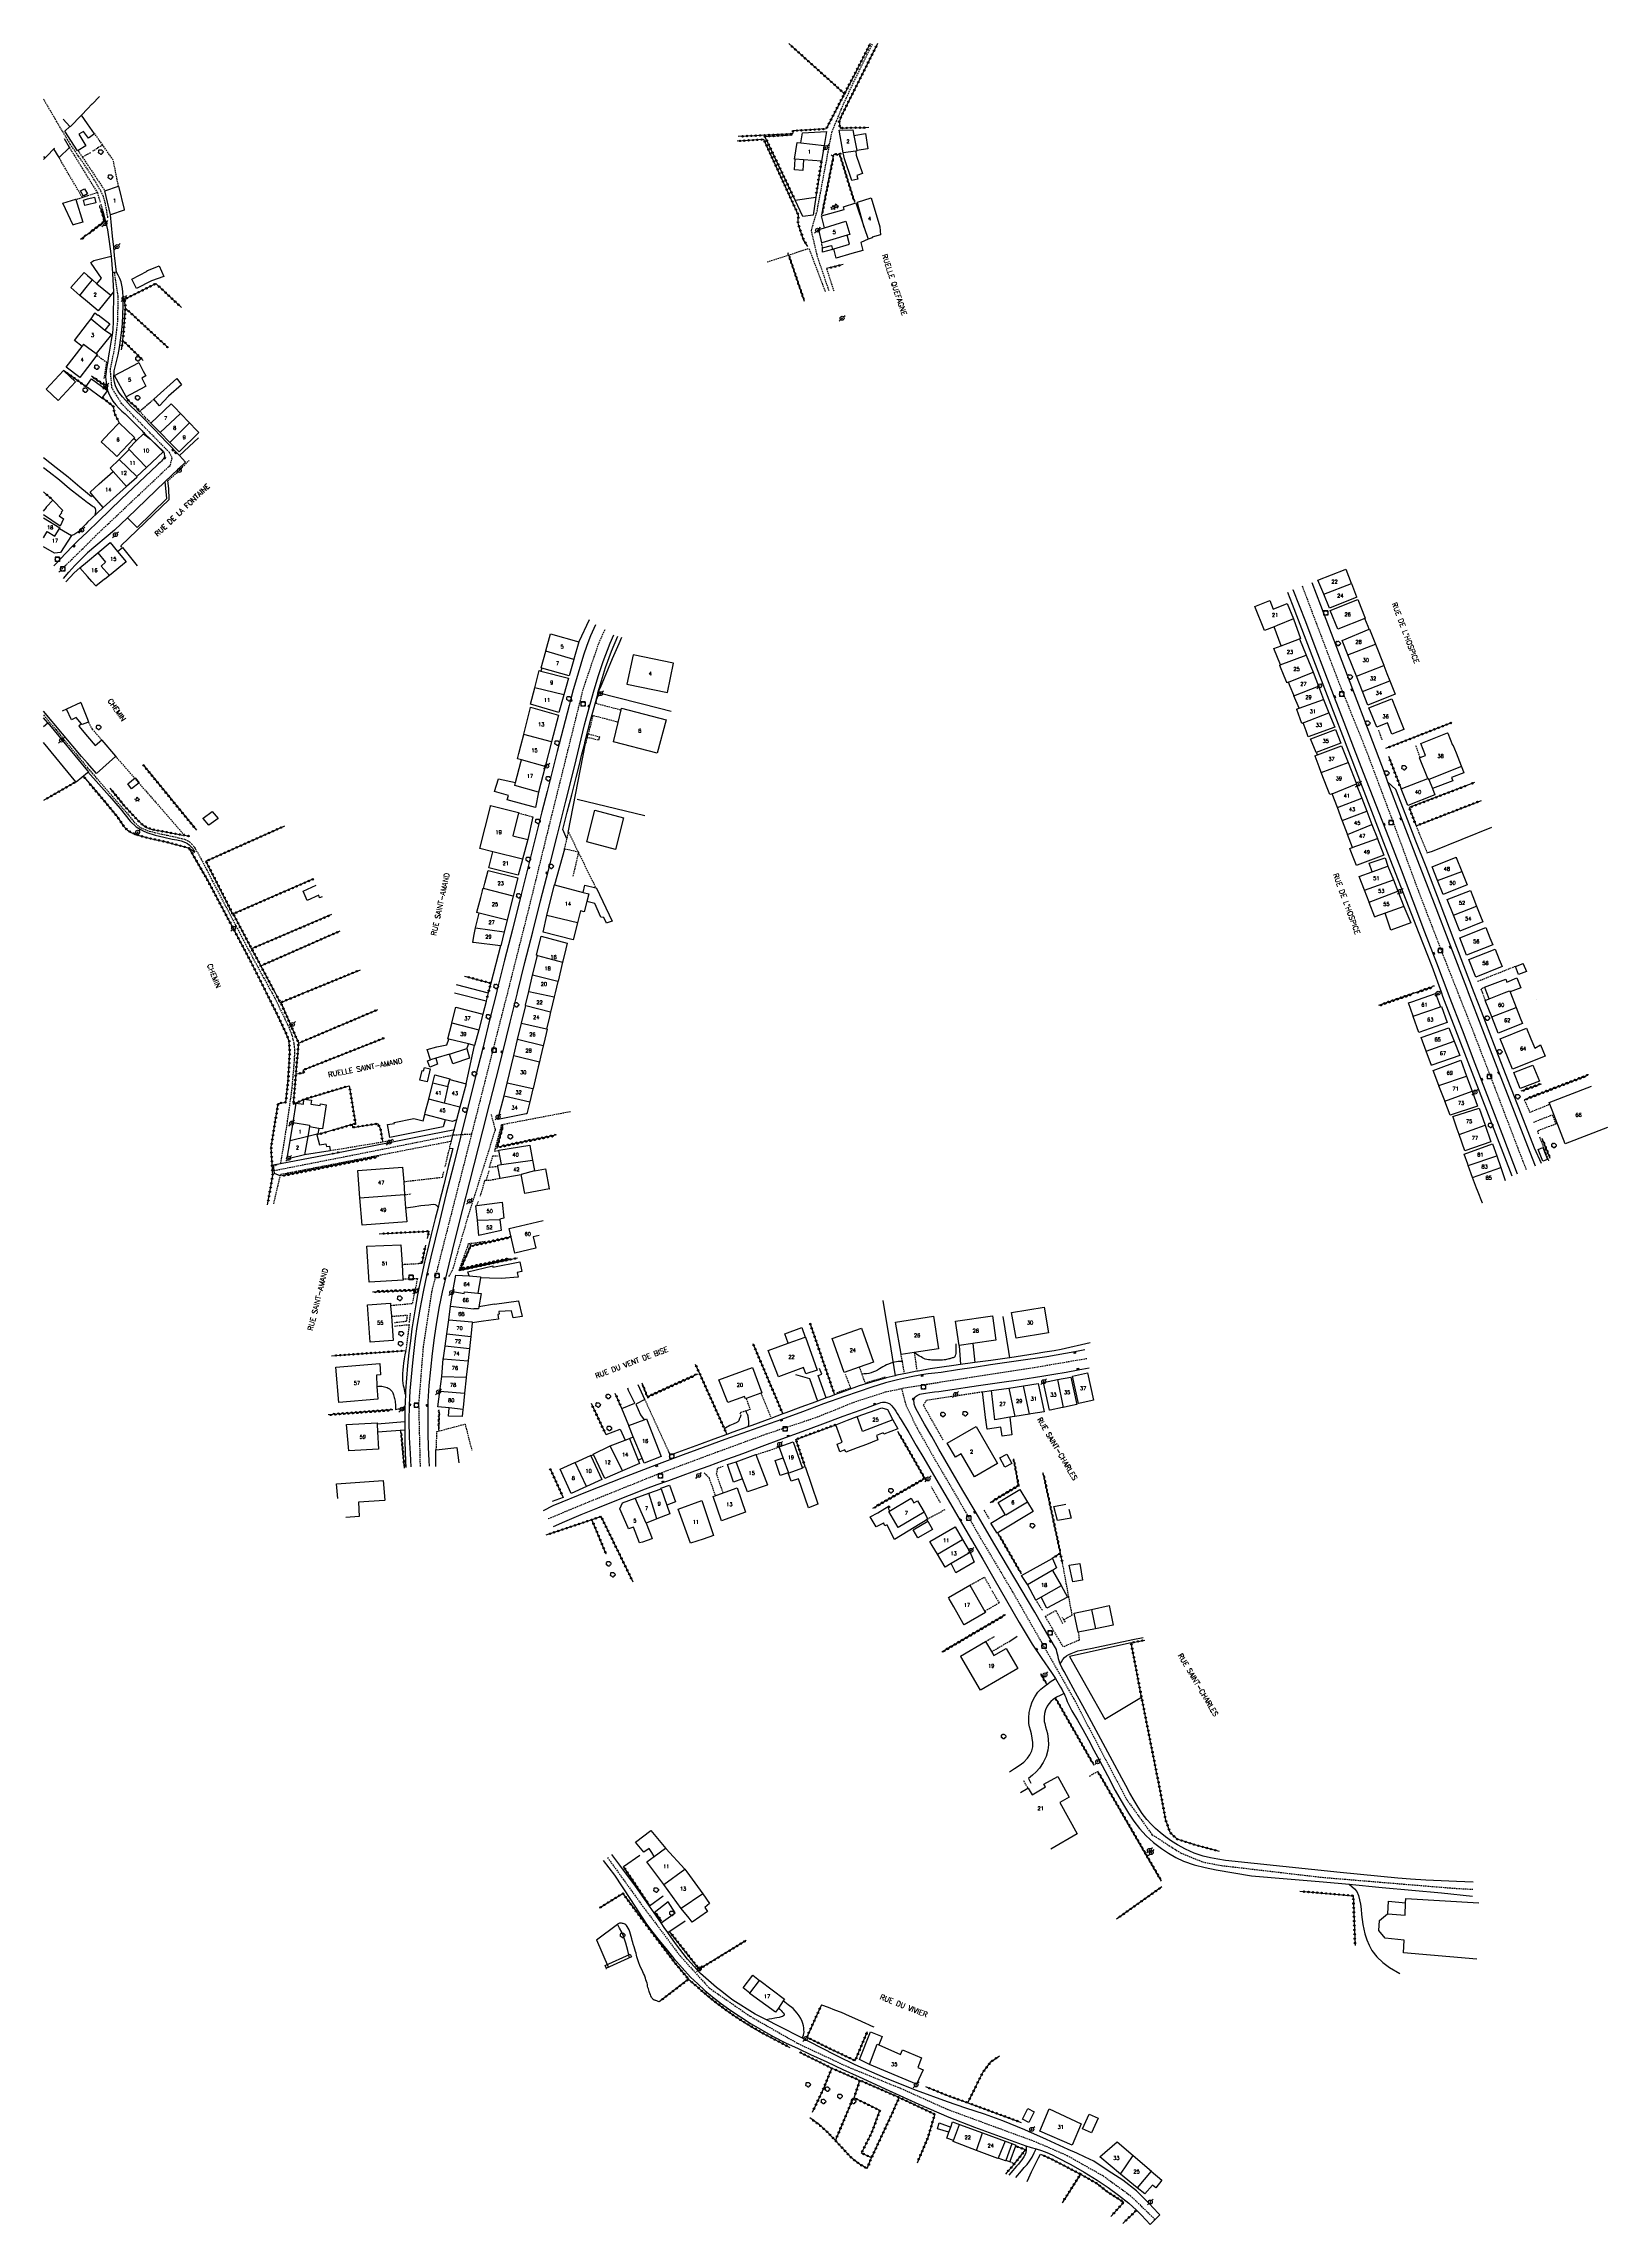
# Model space of a CAD drawing. Header units: millimetres. Extents: x 134000 to 134763, y 129004 to 130000.
# Drawn here: x 134000 to 134534, y 129256 to 130000 of the extents above; entities that cross this region are included whole.
import ezdxf
from ezdxf.enums import TextEntityAlignment as Align

# ---------------------------------------------------------------- set-up
doc = ezdxf.new("R2010")
doc.units = ezdxf.units.MM
doc.linetypes.add('DASHED', pattern=[0.75, 0.5, -0.25])
doc.layers.get('0').update_dxf_attribs({"linetype": 'CONTINUOUS'})
for name, color, linetype in [('W0001', 6, 'DASHED'), ('W0006', 2, 'CONTINUOUS'), ('W0008', 7, 'CONTINUOUS'), ('W0014', 7, 'CONTINUOUS'), ('W0017', 7, 'CONTINUOUS'), ('W0070', 7, 'DASHED'), ('W0071', 7, 'CONTINUOUS'), ('W0101', 7, 'CONTINUOUS'), ('W0104', 1, 'CONTINUOUS'), ('W0105', 7, 'CONTINUOUS'), ('W0112', 1, 'DASHED'), ('W0120', 7, 'CONTINUOUS'), ('W0132', 7, 'CONTINUOUS'), ('W0211', 2, 'CONTINUOUS'), ('W0214', 2, 'CONTINUOUS'), ('W0300', 7, 'CONTINUOUS'), ('W0303', 7, 'CONTINUOUS'), ('W0310', 3, 'CONTINUOUS'), ('W0322', 7, 'CONTINUOUS'), ('W0323', 7, 'CONTINUOUS'), ('W0330', 7, 'CONTINUOUS'), ('W0333', 7, 'CONTINUOUS'), ('W0401', 7, 'CONTINUOUS'), ('W0420', 7, 'CONTINUOUS'), ('W0473', 7, 'CONTINUOUS'), ('W0510', 5, 'CONTINUOUS'), ('W0989', 7, 'CONTINUOUS'), ('W0991', 7, 'CONTINUOUS'), ('W1102', 7, 'CONTINUOUS')]:
    doc.layers.add(name, color=color, linetype=linetype)
doc.styles.get("Standard").update_dxf_attribs({"font": 'romans.shx', "width": 0.85})

# ---------------------------------------------------------------- blocks, each defined once
blk = doc.blocks.new('T300')
for p, q in [((-0.8, 0.51), (-0.86, 0.34)), ((-0.86, 0.34), (-0.86, 0.17)), ((-0.86, 0.17), (-0.74, 0.06)), ((-0.69, 0.63), (-0.8, 0.51)), ((-0.8, -0.06), (-0.74, 0.06)), ((-0.74, 0.06), (-0.69, 0.11)), ((-0.57, 0.69), (-0.69, 0.63)), ((-0.46, 0.69), (-0.57, 0.69)), ((-0.29, 0.63), (-0.46, 0.69)), ((-0.29, 0.63), (-0.17, 0.74)), ((-0.23, 0.57), (-0.29, 0.63)), ((-0.17, 0.74), (-0.06, 0.8)), ((-0.06, 0.8), (0.06, 0.8)), ((0.06, 0.8), (0.23, 0.74)), ((0.23, 0.74), (0.34, 0.63)), ((0.34, 0.63), (0.4, 0.51)), ((0.46, 0.46), (0.34, 0.46)), ((0.4, 0.51), (0.4, 0.46)), ((0.57, 0.4), (0.46, 0.46)), ((0.57, 0.4), (0.69, 0.29)), ((0.69, 0.29), (0.74, 0.17)), ((0.74, 0.06), (0.69, -0.17)), ((0.74, 0.17), (0.74, 0.06)), ((-0.8, -0.17), (-0.8, -0.06)), ((-0.8, -0.23), (-0.8, -0.17)), ((-0.74, -0.34), (-0.8, -0.23)), ((-0.69, -0.4), (-0.74, -0.34)), ((-0.51, -0.46), (-0.69, -0.4)), ((-0.4, -0.46), (-0.51, -0.46)), ((-0.4, -0.46), (-0.34, -0.46)), ((-0.34, -0.46), (-0.34, -0.4)), ((-0.34, -0.51), (-0.34, -0.46)), ((-0.29, -0.63), (-0.34, -0.51)), ((-0.17, -0.74), (-0.29, -0.63)), ((-0.06, -0.8), (-0.17, -0.74)), ((0.06, -0.8), (-0.06, -0.8)), ((0.17, -0.74), (0.06, -0.8)), ((0.23, -0.69), (0.17, -0.74)), ((0.29, -0.46), (0.23, -0.46)), ((0.29, -0.63), (0.23, -0.69)), ((0.46, -0.4), (0.29, -0.46)), ((0.34, -0.51), (0.29, -0.63)), ((0.34, -0.51), (0.34, -0.46)), ((0.57, -0.34), (0.46, -0.4)), ((0.63, -0.29), (0.57, -0.34)), ((0.69, -0.17), (0.63, -0.29))]:
    blk.add_line(p, q)
blk = doc.blocks.new('T473')
for p, q in [((-0.166667, 0.166667), (0.166667, -0.166667)), ((-0.166667, -0.166667), (0.166667, 0.166667)), ((0.500001, 0.500001), (1.000002, 1.000002)), ((-1.000002, -1.000002), (-0.500001, -0.500001))]:
    blk.add_line(p, q)
blk.add_ellipse((0, 0), major_axis=(0.471405, 0.471405), ratio=1, start_param=5.4977871438, end_param=11.780972451)
blk = doc.blocks.new('T401')
for p, q in [((-0.3, 0.3), (0, 0.3)), ((-0.3, -0.25), (-0.3, 0.3)), ((-0.3, 0.15), (0, 0.15)), ((-0.3, 0), (0, 0)), ((0, 0.3), (0, -0.25)), ((-0.3, -0.15), (0, -0.15)), ((-0.3, -0.25), (-0.3, -0.3)), ((-0.3, -0.3), (0, -0.3)), ((0, -0.3), (0, -0.25))]:
    blk.add_line(p, q)
blk = doc.blocks.new('T420')
for p, q in [((0.75, 0.75), (-0.75, 0.75)), ((-0.75, 0.75), (-0.75, -0.75)), ((0.75, 0.75), (0.75, -0.75)), ((0.75, -0.75), (-0.75, -0.75))]:
    blk.add_line(p, q)
blk.add_ellipse((0, 0), major_axis=(-0.53, 0.53), ratio=1, start_param=3.926991, end_param=10.210176)
blk = doc.blocks.new('T303')
for p, q in [((-0.77, 0), (-0.28, 0.21)), ((-0.28, -0.21), (-0.77, 0)), ((-0.28, 0.21), (0, 0.83)), ((0, 0.83), (0.28, 0.21)), ((0.28, 0.21), (0.83, 0)), ((0.83, 0), (0.28, -0.21)), ((-0.49, -0.63), (-0.28, -0.21)), ((0, -0.35), (-0.49, -0.63)), ((0.56, -0.63), (0, -0.35)), ((0.28, -0.21), (0.56, -0.63))]:
    blk.add_line(p, q)
blk = doc.blocks.new('t323o')
at = {"color": 0, "linetype": 'Continuous'}
for radius in [0.25, 0.15]:
    blk.add_circle((0, 0), radius, dxfattribs=at)
blk = doc.blocks.new('t310o')
at = {"color": 0, "linetype": 'Continuous'}
for centre, start, end in [((-0.5, 0.38), 216.8699, 323.1304), ((0.5, -0.37), 36.8699, 143.1303)]:
    blk.add_arc(centre, 0.625, start, end, dxfattribs=at)
blk = doc.blocks.new('t322o')
at = {"color": 0, "linetype": 'Continuous'}
for radius in [0.25, 0.15]:
    blk.add_circle((0, 0), radius, dxfattribs=at)

msp = doc.modelspace()

# ---------------------------------------------------------------- linework, layer by layer
at = {"layer": 'W0001'}
for points in [[(134268.21, 129915.64), (134264.28, 129927.22), (134262.15, 129936.2), (134264.11, 129942.86), (134269.16, 129969.8)], [(134015, 129829.23), (134017.74, 129832.01), (134035.16, 129848.49), (134043.27, 129856.13), (134043.93, 129858.66), (134042.96, 129860.45), (134033.7, 129869.88), (134026.64, 129877.13), (134023.33, 129882.51), (134022.8, 129888.71), (134024.29, 129896.06), (134025.38, 129905.77), (134025.44, 129913.9), (134024.27, 129921.78)], [(134005.16, 129819.63), (134015, 129829.23)], [(134483, 129676), (134478.62, 129687.08), (134469.51, 129710.7), (134460.93, 129734.07), (134451.63, 129758.87), (134442.27, 129782.06), (134429.83, 129814.81)], [(134191.59, 129799.94), (134189.42, 129795.15), (134184.11, 129779.55), (134178.42, 129756.63), (134172.54, 129733.01), (134165.67, 129704.96), (134158.94, 129678.34), (134158.35, 129676)], [(134158.35, 129676), (134150.5, 129645.19), (134146.12, 129627.88)], [(134506.32, 129615.62), (134503.44, 129623), (134494.98, 129645.22), (134486.8, 129666.38), (134483, 129676)], [(134078.72, 129615.42), (134103.64, 129620.3), (134127.56, 129625.05), (134139.91, 129627.56), (134146.12, 129627.88)], [(134146.12, 129627.88), (134143.68, 129618.26), (134136.29, 129589.26), (134132.48, 129574.07), (134129.6, 129555.25), (134128.04, 129535.8), (134128.55, 129514.41)], [(134356.25, 129551.17), (134339.46, 129548.3), (134315.2, 129544.53), (134292.93, 129540.98)], [(134172.33, 129496.59), (134185.49, 129502.07), (134210.22, 129512.02), (134230.24, 129519.46), (134246.8, 129525.51), (134263.98, 129531.22), (134277.17, 129536.56), (134287.43, 129539.86), (134292.93, 129540.98)], [(134292.93, 129540.98), (134294.43, 129535.29), (134298.27, 129527.44), (134304.57, 129516.36), (134311.35, 129504.85), (134319.95, 129489.86), (134330.76, 129471.76), (134340.69, 129454.43), (134351.72, 129435.13), (134362.65, 129414.27), (134369.82, 129400.7), (134378.45, 129388.78), (134388.15, 129382.54), (134395.77, 129379.42), (134402.15, 129378.21), (134436.61, 129374.18), (134481.57, 129370.45), (134488.02, 129370.11)], [(134192.53, 129380.96), (134204.53, 129364.37), (134217.33, 129347.36), (134227.29, 129336.38), (134241.25, 129326.76), (134257.42, 129317.53), (134274.71, 129309.45), (134292.7, 129302.15), (134308.49, 129295.05), (134325.86, 129288.66), (134338.15, 129284.17), (134349.44, 129279.26), (134361.74, 129272.31), (134371.04, 129265.59), (134379.52, 129257.39)]]:
    msp.add_lwpolyline(points, dxfattribs=at)
at = {"layer": 'W0006'}
msp.add_lwpolyline([(134028.69, 129838.21), (134031.91, 129834.9), (134042.13, 129844.73), (134041.52, 129850.52)], dxfattribs=at)
at = {"layer": 'W0008'}
for points in [[(134024.89, 129922.04), (134023.56, 129921.77)], [(134046.46, 129859.38), (134042.11, 129863.92), (134037.74, 129868.46), (134033.33, 129872.94), (134031.5, 129874.69), (134029.66, 129876.43), (134027.93, 129878.26), (134026.9, 129879.44), (134025.91, 129880.65), (134025.1, 129881.95), (134024.6, 129883.15), (134024.22, 129884.41), (134023.98, 129885.68), (134024.1, 129888.37), (134024.81, 129891.09), (134025.49, 129893.82), (134025.9, 129896.29), (134026.3, 129898.76), (134026.62, 129901.24), (134026.9, 129904.31), (134027.07, 129907.39), (134027.14, 129910.47), (134027.14, 129912.05), (134027.12, 129913.62), (134027.02, 129915.2), (134026.91, 129916.39), (134026.75, 129917.58), (134026.48, 129918.73), (134026.03, 129919.86), (134025.46, 129920.95), (134024.89, 129922.04)], [(134023.92, 129915.27), (134023.88, 129913.4), (134023.85, 129911.53), (134023.81, 129909.66), (134023.79, 129907.31), (134023.77, 129904.96), (134023.64, 129902.61), (134023.49, 129901.32), (134023.3, 129900.04), (134023.1, 129898.76), (134022.77, 129896.75), (134022.41, 129894.73), (134022.07, 129892.72), (134021.88, 129891.53), (134021.69, 129890.35), (134021.52, 129889.16), (134021.36, 129888.2), (134021.21, 129887.23), (134021.15, 129886.26), (134021.21, 129885.33), (134021.34, 129884.4), (134021.51, 129883.47), (134021.68, 129882.56), (134021.87, 129881.66), (134022.13, 129880.79), (134022.8, 129879.34), (134023.67, 129877.97), (134024.65, 129876.68), (134025.64, 129875.61), (134026.72, 129874.61), (134027.8, 129873.6), (134029.75, 129871.69), (134031.7, 129869.77), (134033.63, 129867.83), (134033.92, 129867.54), (134034.2, 129867.25), (134034.48, 129866.96), (134036.6, 129864.88), (134038.76, 129862.84), (134040.92, 129860.8)], [(134024.24, 129833.93), (134028.69, 129838.21), (134041.52, 129850.52), (134043.6, 129852.51), (134048.5, 129857.19), (134046.46, 129859.38)], [(134426.54, 129813.64), (134426.54, 129813.64), (134430.82, 129802.8), (134434.09, 129794.19), (134437.34, 129785.57), (134440.6, 129776.96), (134443.9, 129768.39), (134447.23, 129759.83), (134450.56, 129751.27), (134454.89, 129740.2), (134459.23, 129729.12), (134463.53, 129718.04), (134467.55, 129707.46), (134471.55, 129696.88), (134475.56, 129686.3), (134479.49, 129676)], [(134486.57, 129676), (134485.95, 129677.61), (134480.48, 129691.88), (134474.87, 129706.47), (134469.27, 129721.07), (134463.68, 129735.67), (134459.02, 129747.98)], [(134479.49, 129676), (134479.93, 129674.84), (134484.32, 129663.39), (134488.72, 129651.93), (134493.58, 129639.25), (134498.45, 129626.58), (134503.18, 129614.3)], [(134509.45, 129616.94), (134507.54, 129621.58), (134502.22, 129635.33), (134496.92, 129649.08), (134491.43, 129663.34), (134486.57, 129676)], [(134078.54, 129617.3), (134080.87, 129617.75), (134103.02, 129622.02), (134119.69, 129625.31), (134132.23, 129627.78), (134140.37, 129629.43)], [(134080.8, 129613.61), (134078.83, 129614.39), (134078.72, 129615.42), (134078.54, 129617.3)], [(134349.21, 129442.99), (134348.44, 129444.39), (134347.66, 129445.8), (134347.13, 129447.02), (134347.02, 129447.26), (134346.78, 129448.02), (134346.58, 129448.8), (134346.39, 129449.58), (134346.19, 129450.37), (134346, 129451.16), (134345.81, 129451.95)], [(134482.42, 129372.7), (134477.19, 129372.94), (134471.95, 129373.18), (134466.73, 129373.52), (134465.28, 129373.65), (134463.83, 129373.79), (134462.38, 129373.93), (134442.76, 129375.87), (134423.15, 129377.9), (134403.54, 129379.93), (134400.97, 129380.37), (134398.39, 129380.8), (134395.87, 129381.41), (134392.87, 129382.45), (134389.94, 129383.75), (134387.14, 129385.26), (134385.1, 129386.56), (134383.12, 129387.98), (134381.23, 129389.49), (134379.65, 129390.88), (134378.13, 129392.33), (134376.71, 129393.87), (134375.13, 129395.95), (134373.71, 129398.16), (134372.36, 129400.4), (134370.9, 129402.91), (134369.52, 129405.47), (134368.14, 129408.02), (134364.97, 129413.93), (134361.79, 129419.83), (134358.61, 129425.72), (134355.49, 129431.48), (134352.35, 129437.23), (134349.21, 129442.99)], [(134360.56, 129414.03), (134363.23, 129408.95), (134365.91, 129403.86), (134368.78, 129398.9), (134370.47, 129396.12), (134372.22, 129393.39), (134374.17, 129390.83), (134376.48, 129388.38), (134379, 129386.11), (134381.67, 129384.06), (134384.1, 129382.45), (134386.64, 129380.99), (134389.26, 129379.74), (134392.88, 129378.47), (134396.64, 129377.54), (134400.42, 129376.71), (134412.45, 129374.72), (134424.65, 129373.67), (134436.86, 129372.67), (134445.78, 129371.8), (134457.1, 129370.7), (134477.36, 129368.88), (134487.9, 129367.73)], [(134191.09, 129379.96), (134194.92, 129374.96), (134200.41, 129366.57), (134205.9, 129358.18)], [(134229.75, 129336.61), (134227.93, 129338.16), (134226.11, 129339.71), (134224.35, 129341.32), (134219.86, 129346.26), (134215.81, 129351.62), (134213.12, 129355.37), (134211.89, 129357.08), (134210.83, 129358.65), (134208.51, 129362.07), (134206.83, 129364.34), (134206.83, 129364.34), (134202.06, 129371.19), (134196.7, 129378.34), (134193.98, 129381.96)], [(134205.9, 129358.18), (134208.06, 129355.39), (134210.23, 129352.6), (134212.43, 129349.84), (134215.18, 129346.53), (134217.99, 129343.28), (134220.93, 129340.15), (134223.33, 129337.83), (134225.81, 129335.58), (134228.36, 129333.42), (134231.45, 129331.01), (134234.65, 129328.73), (134237.9, 129326.54), (134241.58, 129324.2), (134245.34, 129321.98), (134249.16, 129319.86), (134253.36, 129317.73), (134257.62, 129315.73), (134261.9, 129313.74), (134267.41, 129311.17), (134272.94, 129308.63), (134278.48, 129306.1), (134288.65, 129301.4), (134298.84, 129296.74), (134309.13, 129292.32), (134317.83, 129288.94), (134326.61, 129285.72), (134335.38, 129282.5)], [(134259.09, 129319.26), (134251.02, 129323.39), (134246.8, 129325.55), (134242.94, 129327.52), (134235.29, 129332.29), (134233.42, 129333.7), (134231.58, 129335.16), (134229.75, 129336.61)], [(134358.55, 129277.29), (134355.66, 129278.64), (134352.77, 129280), (134349.87, 129281.34), (134342.47, 129284.74), (134335.04, 129288.04), (134327.51, 129291.11), (134321.24, 129293.33), (134314.92, 129295.39), (134308.63, 129297.54), (134298, 129301.48), (134287.46, 129305.66), (134277.09, 129310.21), (134271.05, 129313.15), (134265.07, 129316.21), (134259.09, 129319.26)], [(134335.38, 129282.5), (134337.17, 129282.02), (134338.95, 129281.55), (134340.71, 129280.99), (134342.54, 129280.25), (134344.34, 129279.43), (134346.12, 129278.57), (134350.77, 129276.18), (134355.32, 129273.58), (134359.75, 129270.8), (134363.44, 129268.34), (134367.05, 129265.76), (134370.52, 129263.02), (134373.14, 129260.55), (134374.9, 129258.9), (134377.85, 129255.73)], [(134380.43, 129259.69), (134379.19, 129261.07), (134377.22, 129263.14), (134375.23, 129265.19), (134373.17, 129267.15), (134368.51, 129270.78), (134363.53, 129274.03), (134358.55, 129277.29)], [(134381.09, 129258.97), (134377.85, 129255.73)], [(134380.43, 129259.69), (134381.09, 129258.97)]]:
    msp.add_lwpolyline(points, dxfattribs=at)
at = {"layer": 'W0014'}
for points in [[(134040.92, 129860.8), (134041.02, 129860.49), (134041.12, 129860.17), (134041.19, 129859.85), (134041.24, 129859.48), (134041.25, 129859.1), (134041.2, 129858.74), (134040.97, 129858.3), (134040.6, 129857.9), (134040.22, 129857.51), (134039.76, 129857.04), (134039.27, 129856.59), (134038.78, 129856.13), (134034.68, 129852.25), (134030.59, 129848.37), (134026.5, 129844.48), (134022.62, 129840.77), (134018.76, 129837.05), (134015, 129833.43)], [(134020.29, 129841.69), (134018.33, 129839.8), (134016.36, 129837.91), (134015, 129836.62)], [(134015, 129833.43), (134014.89, 129833.32), (134013.29, 129831.79), (134011.68, 129830.25), (134010.1, 129828.69), (134007.32, 129825.82), (134004.59, 129822.9), (134003.49, 129821.76)], [(134015, 129836.62), (134014.39, 129836.04), (134013.21, 129834.79), (134012.03, 129833.54), (134010.67, 129832.57), (134010.28, 129832.39), (134009.88, 129832.24), (134009.48, 129832.08)], [(134024.24, 129833.93), (134015, 129826.16)], [(134006.83, 129817.49), (134006.83, 129817.49), (134008.57, 129819.65), (134009.62, 129820.79), (134010.7, 129821.93), (134011.79, 129823.04), (134012.89, 129824.14), (134014.8, 129825.98), (134015, 129826.16)], [(134459.02, 129747.98), (134458.14, 129750.32), (134452.62, 129764.97), (134447.07, 129779.61), (134441.59, 129793.95), (134436.09, 129808.29), (134433.13, 129815.98)], [(134424.76, 129812.74), (134426.37, 129808.73), (134458.05, 129725.88), (134469.58, 129696.44), (134473.98, 129685.14), (134477.25, 129676)], [(134188.41, 129801.63), (134186.77, 129797.86), (134185.53, 129794.58), (134184.37, 129791.28), (134183.4, 129788.22), (134182.5, 129785.15), (134181.61, 129782.07), (134180.87, 129779.43), (134180.13, 129776.8), (134179.41, 129774.16), (134178.04, 129768.93), (134176.72, 129763.69), (134175.4, 129758.45), (134173.65, 129751.58), (134171.9, 129744.7), (134170.15, 129737.83), (134168.56, 129731.45), (134166.97, 129725.07), (134165.37, 129718.69), (134162.72, 129708.2), (134160.06, 129697.7), (134157.41, 129687.21), (134154.91, 129677.18), (134154.61, 129676)], [(134161.77, 129676), (134161.82, 129676.18), (134164.35, 129686.35), (134167.02, 129696.87), (134169.7, 129707.39), (134172.37, 129717.9), (134175.33, 129729.67), (134178.27, 129741.45), (134181.22, 129753.21), (134182.98, 129760.34), (134184.74, 129767.47), (134186.64, 129774.56), (134188.02, 129779.46), (134189.48, 129784.35), (134191.08, 129789.18), (134193.48, 129795.43), (134194.76, 129798.25)], [(134177.29, 129731.76), (134178.8, 129737.7), (134180.32, 129743.64), (134181.83, 129749.58), (134182.83, 129753.55), (134183.83, 129757.52), (134184.75, 129761.13), (134184.84, 129761.49), (134185.86, 129765.49), (134186.9, 129769.49), (134187.97, 129773.47), (134189.19, 129778.03), (134189.29, 129778.38), (134190.45, 129782.57), (134191.86, 129787.07), (134193.93, 129792.64), (134196.02, 129797.74)], [(134488.51, 129676), (134486.44, 129681.37), (134481.64, 129693.93), (134476.85, 129706.5), (134472.02, 129719.05), (134468.59, 129727.85), (134465.14, 129736.65), (134461.68, 129745.45), (134459.02, 129747.98)], [(134166.94, 129736.12), (134167.07, 129736.12), (134165.31, 129728.34)], [(134178.69, 129728.6), (134177.29, 129731.76)], [(134177.88, 129725.11), (134174.44, 129712.89)], [(134155.96, 129692.11), (134152.69, 129679.33)], [(134154.61, 129676), (134152.41, 129667.14), (134149.92, 129657.11), (134147.39, 129646.98), (134144.85, 129636.86), (134142.32, 129626.73), (134139.91, 129617.15), (134137.49, 129607.58), (134135.13, 129597.99), (134133.66, 129592), (134132.22, 129586), (134130.86, 129579.98), (134129.62, 129574.05), (134128.47, 129568.1), (134127.46, 129562.12), (134126.89, 129558.03), (134126.38, 129553.93), (134125.93, 129549.82), (134125.45, 129544.99), (134125.04, 129540.16), (134124.78, 129535.32), (134124.72, 129529.81), (134124.86, 129524.3), (134125.12, 129518.79), (134125.34, 129514.32)], [(134131.76, 129514.5), (134131.61, 129516.28), (134131.46, 129520.98), (134131.36, 129525.67), (134131.31, 129529.31), (134131.29, 129532.96), (134131.36, 129536.6), (134131.67, 129542.07), (134132.17, 129547.54), (134132.78, 129552.99), (134133.45, 129558.35), (134134.23, 129563.69), (134135.16, 129569), (134136.18, 129573.83), (134137.32, 129578.64), (134138.48, 129583.44), (134140.79, 129592.81), (134143.18, 129602.16), (134145.58, 129611.5), (134147.05, 129617.3), (134148.53, 129623.1), (134150, 129628.9), (134152.27, 129637.88), (134154.53, 129646.86), (134156.78, 129655.85), (134159.31, 129666.01), (134161.77, 129676)], [(134477.25, 129676), (134477.65, 129674.88), (134501.32, 129613.61)], [(134511.4, 129617.82), (134509.1, 129623.05), (134504.53, 129634.7), (134499.97, 129646.36), (134495.44, 129658.03), (134490.93, 129669.7), (134488.51, 129676)], [(134144.24, 129645.02), (134147.18, 129658.11)], [(134140.96, 129632.72), (134139.08, 129625.19)], [(134139.73, 129622.95), (134138.19, 129616.75), (134136.65, 129610.56), (134135.11, 129604.36), (134134.72, 129602.82), (134133.75, 129598.98), (134132.39, 129593.6), (134131.07, 129588.2), (134130.09, 129584.08), (134129.12, 129579.95), (134128.23, 129575.8), (134127.57, 129572.37), (134126.95, 129568.92), (134126.38, 129565.46), (134125.77, 129561.38), (134125.23, 129557.29), (134124.74, 129553.19), (134124.28, 129548.87), (134123.88, 129544.55), (134123.58, 129540.23), (134123.52, 129538.87), (134123.43, 129536.61), (134123.37, 129534.03), (134123.35, 129532.99), (134123.32, 129529.63), (134123.32, 129529.37), (134123.33, 129526.92), (134123.36, 129522.81), (134123.56, 129516.25), (134123.7, 129514.05)], [(134138.54, 129623.07), (134139.73, 129622.95)], [(134357.34, 129556.58), (134347.46, 129554.27), (134345.05, 129553.88), (134341.92, 129553.37), (134338.61, 129552.84), (134329.86, 129551.5), (134329.76, 129551.49), (134323.44, 129550.61), (134317.96, 129549.89), (134317.13, 129549.77), (134313.05, 129549.2), (134310.82, 129548.89), (134306.75, 129548.29), (134302.68, 129547.67), (134298.62, 129546.97), (134298.2, 129546.89), (134294.96, 129546.27), (134291.31, 129545.51), (134290.77, 129545.38), (134287.68, 129544.63), (134287.51, 129544.59), (134284.59, 129543.78), (134281.52, 129542.85), (134278.46, 129541.87), (134273.52, 129540.15), (134270.1, 129538.87), (134268.63, 129538.32), (134267.2, 129537.79), (134264.27, 129536.69), (134263.73, 129536.49), (134258.57, 129534.59), (134253.42, 129532.69), (134252.38, 129532.31), (134248.26, 129530.79), (134241.8, 129528.43), (134240.43, 129527.93), (134235.34, 129526.08), (134233.31, 129525.34), (134228.88, 129523.71), (134223.9, 129521.88), (134218.92, 129520.04), (134213.95, 129518.2)], [(134355.52, 129554.24), (134352.11, 129553.5), (134342.53, 129551.83), (134332.9, 129550.44), (134323.27, 129549.06), (134317.69, 129548.19), (134312.1, 129547.33), (134306.51, 129546.52), (134304.28, 129546.24), (134302.04, 129545.96), (134299.81, 129545.65), (134295.65, 129544.88), (134291.52, 129543.95), (134287.43, 129542.89), (134282.74, 129541.48), (134278.09, 129539.9), (134273.46, 129538.29), (134266.27, 129535.72), (134259.11, 129533.06), (134251.94, 129530.41), (134242.3, 129526.98), (134232.65, 129523.58), (134223.02, 129520.11), (134218.43, 129518.42), (134213.85, 129516.71), (134209.27, 129514.98), (134197.44, 129510.4), (134185.65, 129505.69), (134173.9, 129500.92), (134170.54, 129499.31)], [(134305.68, 129540.04), (134310.18, 129540.72), (134314.68, 129541.4), (134319.18, 129542.07), (134326.41, 129543.1), (134333.64, 129544.12), (134340.85, 129545.21), (134344.99, 129545.88), (134349.12, 129546.59), (134353.24, 129547.34), (134356.98, 129548.11)], [(134345.81, 129451.95), (134343.34, 129456.18), (134340.87, 129460.42), (134338.4, 129464.65), (134331.62, 129476.16), (134324.81, 129487.65), (134318.03, 129499.16), (134313.89, 129506.21), (134309.77, 129513.27), (134305.68, 129520.35), (134303.24, 129524.61), (134300.82, 129528.88), (134298.39, 129533.15), (134297.97, 129533.97), (134297.55, 129534.8), (134297.28, 129535.66), (134297.2, 129536.21), (134297.17, 129536.77), (134297.25, 129537.29), (134297.4, 129537.68), (134297.62, 129538.05), (134297.89, 129538.37), (134298.27, 129538.66), (134298.72, 129538.89), (134299.18, 129539.07), (134299.8, 129539.22), (134300.44, 129539.3), (134301.09, 129539.38), (134302.62, 129539.61), (134304.15, 129539.83), (134305.68, 129540.04)], [(134174.11, 129493.87), (134177.94, 129495.62), (134183.57, 129497.95), (134189.21, 129500.26), (134194.63, 129502.45), (134200.07, 129504.61), (134205.52, 129506.72), (134209.49, 129508.2), (134213.47, 129509.65), (134217.46, 129511.1), (134222.33, 129512.88), (134227.21, 129514.65), (134232.09, 129516.43), (134238.74, 129518.88), (134245.39, 129521.33), (134252.04, 129523.79), (134259.03, 129526.38), (134266.02, 129528.97), (134273.01, 129531.54), (134276.89, 129532.95), (134280.77, 129534.35), (134284.64, 129535.76), (134285.26, 129535.98), (134285.87, 129536.21), (134286.49, 129536.34), (134287.32, 129536.31), (134288.15, 129536.11), (134288.89, 129535.75), (134289.28, 129535.43), (134289.63, 129535.04), (134289.96, 129534.65), (134290.49, 129533.95), (134290.97, 129533.22), (134291.44, 129532.49), (134291.91, 129531.75), (134292.36, 129531.01), (134292.82, 129530.27)], [(134292.82, 129530.27), (134295.39, 129525.94), (134297.95, 129521.61), (134300.51, 129517.28), (134304.69, 129510.17), (134308.85, 129503.04), (134313.01, 129495.92), (134316.84, 129489.32), (134320.66, 129482.71), (134324.49, 129476.12), (134328.8, 129468.63), (134333.11, 129461.16), (134337.58, 129453.77), (134340.85, 129448.91), (134344.19, 129444.09), (134345.46, 129442.01), (134347.24, 129439.1), (134347.76, 129438.15), (134348.27, 129437.2), (134348.41, 129436.92), (134348.74, 129436.23), (134349.01, 129435.57), (134349.27, 129434.89), (134349.53, 129434.22), (134351.14, 129430.96), (134352.99, 129427.81), (134354.84, 129424.66), (134356.75, 129421.12), (134358.65, 129417.57), (134360.56, 129414.03)], [(134213.38, 129519.46), (134213.95, 129518.2)], [(134177.41, 129503.85), (134173.63, 129502.42)], [(134488.14, 129372.49), (134482.42, 129372.7)]]:
    msp.add_lwpolyline(points, dxfattribs=at)
at = {"layer": 'W0017'}
for points in [[(134046.46, 129859.38), (134052.84, 129865.49)], [(134015, 129846.44), (134012.35, 129848.64), (134008.34, 129851.98), (134004.28, 129855.27), (134000, 129858.62)], [(134000, 129855.38), (134001.92, 129853.91), (134005.42, 129851.07), (134008.89, 129848.19), (134012.41, 129845.38), (134013.8, 129844.31), (134015, 129843.41)], [(134472.35, 129723.86), (134474.26, 129724.39), (134494.45, 129732.58)], [(134140.85, 129678.9), (134151.83, 129676.02)], [(134123.62, 129602.64), (134126.23, 129603.06), (134128.85, 129603.48), (134131.48, 129603.72), (134132.23, 129603.8), (134132.98, 129603.87), (134133.69, 129603.75), (134133.87, 129603.67), (134134.05, 129603.57), (134134.22, 129603.46), (134134.4, 129603.26), (134134.56, 129603.04), (134134.72, 129602.82)], [(134312.62, 129555.63), (134313.05, 129549.2)], [(134317.28, 129556.31), (134317.96, 129549.89)], [(134123.67, 129553.93), (134123.39, 129552.51), (134123.12, 129551.1), (134122.89, 129549.68), (134122.76, 129548.48), (134122.65, 129547.29), (134122.58, 129546.09), (134122.55, 129544.96), (134122.55, 129543.84), (134122.65, 129542.72), (134122.78, 129542.02), (134122.96, 129541.34), (134123.13, 129540.65), (134123.26, 129540.05), (134123.39, 129539.46), (134123.52, 129538.87)], [(134267.2, 129537.79), (134264.43, 129545.4), (134265.71, 129545.95), (134264.98, 129547.84)], [(134113.83, 129541.73), (134114.39, 129541.76), (134114.95, 129541.79), (134115.5, 129541.77), (134115.95, 129541.71), (134116.4, 129541.62), (134116.83, 129541.49), (134117.27, 129541.32), (134117.7, 129541.11), (134118.1, 129540.85), (134118.42, 129540.6), (134118.72, 129540.31), (134118.97, 129539.99), (134119.12, 129539.74), (134119.24, 129539.48), (134119.36, 129539.21), (134119.5, 129538.82), (134119.61, 129538.4), (134119.71, 129537.99), (134119.83, 129537.54), (134119.93, 129537.09), (134120.02, 129536.64), (134120.09, 129536.15), (134120.13, 129535.65), (134120.15, 129535.16), (134120.16, 129534.73), (134120.14, 129534.29), (134120.13, 129533.86)], [(134256.69, 129545.82), (134261.53, 129544.39), (134264.27, 129536.69)], [(134120.13, 129533.86), (134120.57, 129533.94), (134121.01, 129534.02), (134121.45, 129534.08), (134122.09, 129534.1), (134122.73, 129534.06), (134123.37, 129534.03)], [(134123.32, 129529.63), (134113.88, 129528.81)], [(134114.04, 129526.18), (134123.33, 129526.92)], [(134329.57, 129454.6), (134332.45, 129456.43)], [(134347.13, 129447.02), (134347.59, 129447.77), (134348.05, 129448.51), (134348.59, 129449.17), (134349.29, 129449.72), (134350.07, 129450.18), (134350.87, 129450.6), (134353.16, 129451.43), (134355.59, 129451.91), (134358.04, 129452.38), (134364.95, 129453.92), (134371.9, 129455.33), (134375.44, 129456.03)], [(134329.82, 129410.2), (134331.54, 129411.3), (134333.11, 129412.36), (134334.64, 129413.48), (134335.92, 129414.8), (134336.72, 129416.01), (134337.38, 129417.35), (134337.78, 129418.73), (134337.81, 129420.18), (134337.57, 129421.68), (134337.27, 129423.17), (134336.99, 129424.35), (134336.67, 129425.52), (134336.45, 129426.7), (134336.38, 129428.57), (134336.55, 129430.47), (134336.95, 129432.29), (134337.59, 129434.07), (134338.45, 129435.77), (134339.53, 129437.32), (134340.54, 129438.39), (134341.68, 129439.35), (134342.87, 129440.26), (134343.72, 129440.86), (134344.59, 129441.43), (134345.46, 129442.01)], [(134348.41, 129436.92), (134347.13, 129436.27), (134345.85, 129435.62), (134344.7, 129434.83), (134343.95, 129434.13), (134343.27, 129433.37), (134342.7, 129432.54), (134342.14, 129431.38), (134341.77, 129430.12), (134341.6, 129428.84), (134341.61, 129428.1), (134341.69, 129427.36), (134341.81, 129426.63), (134342.11, 129425.49), (134342.49, 129424.37), (134342.8, 129423.23), (134343.05, 129421.35), (134343.11, 129419.44), (134342.92, 129417.59), (134342.31, 129415.42), (134341.34, 129413.33), (134340.1, 129411.43), (134338.94, 129410.18), (134337.62, 129409.04), (134336.3, 129407.9)], [(134336.3, 129407.9), (134337.08, 129406.27)], [(134198, 129377.83), (134203.61, 129381.79)], [(134445.78, 129371.8), (134446.68, 129371.02), (134447.59, 129370.23), (134448.34, 129369.35), (134448.96, 129368.02), (134449.34, 129366.53), (134449.63, 129365.03), (134449.88, 129363.29), (134450.01, 129361.52), (134450.2, 129359.77), (134450.46, 129358.11), (134450.77, 129356.46), (134451.17, 129354.84), (134451.79, 129352.9), (134452.56, 129351.01), (134453.51, 129349.24), (134455.23, 129347.07), (134457.3, 129345.15), (134459.52, 129343.45), (134463.09, 129341.38)], [(134206.93, 129364.41), (134211.55, 129367.81)], [(134210.83, 129358.65), (134215.67, 129362.11), (134213.22, 129365.8), (134208.51, 129362.07)], [(134213.12, 129355.37), (134219.09, 129359.35)], [(134259.09, 129319.26), (134259.27, 129319.79), (134259.45, 129320.31), (134259.58, 129320.84), (134259.64, 129321.5), (134259.63, 129322.17), (134259.57, 129322.83), (134259.44, 129323.54), (134259.26, 129324.25), (134259.03, 129324.93), (134258.57, 129325.96), (134257.99, 129326.94), (134257.35, 129327.86), (134255.9, 129329.37), (134254.22, 129330.68), (134252.54, 129331.98)], [(134250.89, 129329.52), (134251.35, 129329.14), (134251.81, 129328.75), (134252.22, 129328.32), (134252.53, 129327.93), (134252.81, 129327.52), (134252.88, 129327.16), (134252.66, 129326.91), (134252.27, 129326.69), (134251.86, 129326.52), (134251.15, 129326.31), (134250.39, 129326.22), (134249.62, 129326.12), (134248.68, 129325.94), (134247.74, 129325.74), (134246.8, 129325.55)], [(134335.38, 129282.5), (134335.44, 129281.99), (134335.51, 129281.47), (134335.52, 129280.96), (134335.23, 129279.86), (134334.67, 129278.81), (134334.03, 129277.81), (134333.46, 129277.04), (134332.83, 129276.32), (134332.21, 129275.59), (134330.28, 129273.32), (134329.58, 129272.49)], [(134331.95, 129271.68), (134333.89, 129273.99), (134334.85, 129275.09), (134335.8, 129276.2), (134336.68, 129277.36), (134337.5, 129278.72), (134338.23, 129280.13), (134338.95, 129281.55)]]:
    msp.add_lwpolyline(points, dxfattribs=at)
at = {"layer": 'W0070'}
for points in [[(134269.16, 129969.8), (134270.77, 129973.68), (134272.38, 129977.57), (134274.05, 129981.42), (134276.33, 129986.33), (134278.72, 129991.19), (134281.14, 129996.05), (134283.07, 130000)], [(134015, 129957.11), (134014.7, 129957.59), (134011.87, 129961.62), (134009.12, 129965.69), (134006.5, 129969.98), (134003.95, 129974.31), (134000, 129981.05)], [(134021.99, 129940.57), (134021.54, 129943), (134021.09, 129945.44), (134020.41, 129947.79), (134019.51, 129949.73), (134018.44, 129951.6), (134017.34, 129953.45), (134015, 129957.11)], [(134000, 129770.87), (134004.15, 129765.89), (134015, 129752.86)], [(134015, 129752.86), (134015.53, 129752.22), (134027.23, 129738.83), (134029.08, 129736.56), (134030.93, 129734.29), (134033.08, 129732.47), (134035.37, 129731.46), (134037.88, 129730.81), (134040.42, 129730.23), (134042.29, 129729.81), (134044.17, 129729.42), (134046.05, 129728.98), (134047.08, 129728.74), (134048.11, 129728.48), (134049.05, 129728.08), (134049.83, 129727.54), (134050.54, 129726.88), (134051.17, 129726.15), (134051.36, 129725.88), (134051.55, 129725.59), (134051.74, 129725.3), (134053.84, 129721.7), (134055.73, 129717.97), (134057.61, 129714.24), (134062.2, 129705.54), (134066.77, 129696.84), (134071.33, 129688.14), (134075.14, 129681.18), (134077.98, 129676)], [(134077.98, 129676), (134078.95, 129674.23), (134082.42, 129667.11), (134083.29, 129665.21), (134084.13, 129663.3), (134084.82, 129661.35), (134085.15, 129660.1), (134085.41, 129658.83), (134085.61, 129657.55), (134085.68, 129655.48), (134085.56, 129653.38), (134085.41, 129651.29), (134084.77, 129643.76), (134083.78, 129636.25), (134082.65, 129628.76), (134082.08, 129625.09), (134081.47, 129621.42), (134080.87, 129617.75)]]:
    msp.add_lwpolyline(points, dxfattribs=at)
at = {"layer": 'W0071'}
for points in [[(134020.18, 129942.92), (134021.84, 129936.42), (134022.26, 129933.27), (134023.06, 129927.42)], [(134024.89, 129922.04), (134024.57, 129924.88), (134024.24, 129927.73), (134023.93, 129930.57), (134023.57, 129934.23), (134023.23, 129937.9), (134022.9, 129941.56)], [(134016.37, 129845.3), (134015, 129846.44)], [(134015, 129843.41), (134015.21, 129843.25), (134016.64, 129842.22), (134016.88, 129842.07), (134017.12, 129841.92), (134017.32, 129841.74), (134017.57, 129841.32), (134017.69, 129840.81), (134017.72, 129840.3), (134017.67, 129839.94), (134017.58, 129839.58), (134017.48, 129839.22)], [(134015.14, 129751.45), (134018.84, 129747.31), (134022.54, 129743.18), (134026.2, 129739.01), (134027.9, 129736.8), (134029.59, 129734.59), (134031.57, 129732.73), (134032.74, 129732), (134033.99, 129731.36), (134035.26, 129730.79), (134038.08, 129729.84), (134041.01, 129729.19), (134043.94, 129728.54), (134045.47, 129728.22), (134047, 129727.91), (134048.43, 129727.37), (134049.1, 129726.98), (134049.75, 129726.54), (134050.33, 129726.03), (134050.82, 129725.41), (134051.23, 129724.71), (134051.65, 129724.02)]]:
    msp.add_lwpolyline(points, dxfattribs=at)
at = {"layer": 'W0101'}
for points in [[(134016.48, 129979.28), (134015, 129977.73)], [(134019.04, 129981.94), (134016.56, 129979.36), (134016.48, 129979.28)], [(134012.91, 129975.55), (134009.1, 129971.58), (134008.97, 129971.71), (134006.66, 129974.21)], [(134015, 129977.73), (134012.91, 129975.55)], [(134003.68, 129964.23), (134003.52, 129964.06), (134001.23, 129961.71), (134000.39, 129960.85)], [(134265.58, 129959.87), (134259.51, 129960.36), (134256.65, 129960.59), (134256.43, 129960.6), (134257.32, 129966.26), (134258.55, 129966.12), (134266.54, 129965.23)], [(134266.54, 129965.23), (134265.58, 129959.87)], [(134271.63, 129970.47), (134276.29, 129970.58), (134276.66, 129968.67), (134277.67, 129963.49), (134277.69, 129963.36), (134277.32, 129963.31), (134272.96, 129962.68)], [(134272.96, 129962.68), (134271.63, 129970.47)], [(134000.39, 129960.85), (134000, 129960.45)], [(134020.95, 129949.76), (134025.57, 129951.35), (134027.49, 129943.36), (134027.54, 129943.16), (134022.9, 129941.56)], [(134022.9, 129941.56), (134020.95, 129949.76)], [(134280.18, 129937.28), (134278.51, 129943.48), (134277.86, 129945.86), (134282.61, 129947.38), (134285.54, 129937.48)], [(134264.7, 129936.59), (134266.64, 129937.17), (134273.93, 129939.36), (134275.27, 129934.9), (134274.39, 129934.64), (134265.68, 129932.03)], [(134265.68, 129932.03), (134264.7, 129936.59)], [(134280.18, 129937.28), (134281.53, 129933.24)], [(134285.75, 129934.69), (134282.89, 129933.92), (134282.96, 129933.66), (134281.53, 129933.24)], [(134285.54, 129937.48), (134285.75, 129934.69)], [(134015, 129911.87), (134012.33, 129914.08), (134015, 129917.31)], [(134015, 129917.31), (134016.68, 129919.34), (134018.23, 129918.06), (134023, 129914.11)], [(134023, 129914.11), (134018.65, 129908.84)], [(134018.65, 129908.84), (134015, 129911.87)], [(134015, 129904.47), (134016.2, 129906.04), (134020.88, 129902.21)], [(134013.15, 129896.67), (134010.55, 129898.66), (134012.06, 129900.62), (134015, 129904.47)], [(134020.88, 129902.21), (134023.13, 129900.68), (134017.99, 129894.19)], [(134015, 129889.44), (134012.39, 129886.03), (134007.73, 129889.6), (134013.15, 129896.67)], [(134017.99, 129894.19), (134018.39, 129893.87), (134018.21, 129893.63), (134015, 129889.44)], [(134024.19, 129886.74), (134032.44, 129891.11), (134032.49, 129891.14), (134034.05, 129888.21), (134034.92, 129886.57), (134033.5, 129885.82), (134034.94, 129883.11), (134034.54, 129882.9), (134028.14, 129879.5)], [(134028.14, 129879.5), (134024.19, 129886.74)], [(134036.62, 129870.46), (134043.56, 129877.11), (134044.92, 129875.7), (134046.67, 129873.86), (134046.72, 129873.81)], [(134031.09, 129865.52), (134030.86, 129865.28), (134025.01, 129859.1), (134023.86, 129860.18), (134019.7, 129864.12), (134022.53, 129867.12), (134025.82, 129870.58)], [(134025.82, 129870.58), (134031.09, 129865.52)], [(134039.79, 129867.24), (134036.62, 129870.46)], [(134049.78, 129870.62), (134049.85, 129870.54), (134052.19, 129868.1), (134052.95, 129867.3), (134046.28, 129860.65)], [(134046.72, 129873.81), (134049.78, 129870.62)], [(134025.79, 129858.12), (134029.17, 129861.47), (134029.12, 129861.54)], [(134029.12, 129861.54), (134028.96, 129861.73), (134031.75, 129864.5)], [(134031.75, 129864.5), (134034.09, 129866.88), (134036.49, 129864.98), (134040.86, 129860.7), (134035.18, 129855.39)], [(134043.06, 129863.92), (134039.79, 129867.24)], [(134046.28, 129860.65), (134043.06, 129863.92)], [(134015.91, 129846.87), (134019.03, 129849.71), (134023.7, 129853.94)], [(134023.7, 129853.94), (134022.69, 129855.05), (134025.79, 129858.12)], [(134035.18, 129855.39), (134031.82, 129852.25)], [(134020.29, 129841.69), (134016.79, 129845.82), (134015.91, 129846.87)], [(134028.32, 129848.8), (134020.29, 129841.69)], [(134031.82, 129852.25), (134031.73, 129852.15), (134031.89, 129851.96), (134028.32, 129848.8)], [(134000, 129838.16), (134005.58, 129834.77), (134005.44, 129834.54)], [(134005.44, 129834.54), (134009.48, 129832.08)], [(134009.48, 129832.08), (134005.74, 129826.32)], [(134005.74, 129826.32), (134003.7, 129826.13), (134000, 129828.28)], [(134012.43, 129821.04), (134015, 129823.21)], [(134015, 129823.21), (134018.52, 129826.19)], [(134018.52, 129826.19), (134018.52, 129826.19), (134022.72, 129829.74)], [(134028.14, 129823.15), (134022.51, 129818.52)], [(134022.72, 129829.74), (134025.24, 129826.67), (134028.14, 129823.15)], [(134015, 129818.16), (134012.43, 129821.04)], [(134016.5, 129816.48), (134015, 129818.16)], [(134022.51, 129818.52), (134020.92, 129817.21)], [(134435.13, 129816.86), (134444.43, 129820.55), (134444.59, 129820.61), (134446.49, 129815.84), (134446.54, 129815.7)], [(134437.08, 129812.14), (134435.13, 129816.86)], [(134446.54, 129815.7), (134448.32, 129811.23), (134448.38, 129811.07), (134439.05, 129807.37)], [(134426.72, 129803.64), (134421.16, 129801.4), (134420.12, 129800.98), (134416.89, 129799.68), (134413.57, 129807.94), (134418.64, 129809.95), (134418.64, 129809.95), (134419.85, 129806.96), (134424.65, 129808.89)], [(134424.65, 129808.89), (134426.72, 129803.64)], [(134439.05, 129807.37), (134437.08, 129812.14)], [(134439.31, 129806.51), (134448.69, 129810.23), (134450.17, 129806.49), (134450.74, 129805.07), (134451.21, 129803.87), (134451.08, 129803.82), (134441.89, 129800.18)], [(134441.89, 129800.18), (134439.31, 129806.51)], [(134171.43, 129792.7), (134171.43, 129792.7), (134171.46, 129792.8), (134173.03, 129798.51), (134182.72, 129795.85)], [(134182.72, 129795.85), (134181.05, 129789.94), (134181.02, 129789.86), (134181.02, 129789.86)], [(134422.22, 129787.99), (134422.29, 129788.01), (134420.06, 129793.57), (134422.55, 129794.5), (134428.81, 129796.82)], [(134428.81, 129796.82), (134431.08, 129791.26)], [(134443.34, 129796.34), (134452.58, 129800.16), (134452.68, 129800.2), (134454.72, 129795.05)], [(134445.31, 129791.42), (134443.34, 129796.34)], [(134454.72, 129795.05), (134457.56, 129787.87), (134457.6, 129787.79)], [(134167.71, 129780.19), (134169.2, 129786.04), (134169.83, 129785.88)], [(134169.83, 129785.88), (134179.26, 129783.47)], [(134179.45, 129784.28), (134170.08, 129786.85), (134169.85, 129786.91), (134171.43, 129792.7)], [(134181.02, 129789.86), (134179.45, 129784.28)], [(134425.09, 129782.05), (134425.03, 129782.02), (134424.49, 129781.82), (134424.44, 129781.94), (134423.55, 129784.15), (134422.12, 129787.73), (134422.05, 129787.92), (134422.22, 129787.99)], [(134431.08, 129791.26), (134433.43, 129785.47)], [(134433.43, 129785.47), (134435.25, 129780.74)], [(134448.23, 129784.12), (134445.31, 129791.42)], [(134457.6, 129787.79), (134458.68, 129785.06), (134459.67, 129782.54)], [(134175.95, 129771.74), (134166.27, 129774.54), (134167.68, 129780.08)], [(134167.68, 129780.08), (134167.71, 129780.19)], [(134179.26, 129783.47), (134177.66, 129777.79)], [(134426.93, 129777.46), (134426.84, 129777.68), (134425.68, 129780.59), (134425.1, 129782.05), (134425.09, 129782.05)], [(134435.25, 129780.74), (134437, 129776.19)], [(134450.32, 129778.86), (134448.23, 129784.12)], [(134452.17, 129774.23), (134450.32, 129778.86)], [(134459.67, 129782.54), (134461.51, 129777.92), (134452.17, 129774.23)], [(134012.74, 129775.15), (134007.86, 129772.85), (134006.39, 129772.16)], [(134163.94, 129764.26), (134163.98, 129764.38), (134164.06, 129764.73), (134166.24, 129773.4), (134166.27, 129773.54), (134175.82, 129770.84)], [(134175.82, 129770.84), (134173.44, 129761.74)], [(134177.66, 129777.79), (134175.95, 129771.74)], [(134428.65, 129773.16), (134426.93, 129777.46)], [(134430.03, 129768.18), (134429.63, 129768.02), (134427.86, 129772.78), (134427.83, 129772.86), (134428.65, 129773.16)], [(134437, 129776.19), (134438.87, 129771.58)], [(134438.87, 129771.58), (134440.84, 129766.75)], [(134452.51, 129773.29), (134460.35, 129776.39), (134462.86, 129770.04), (134464.44, 129766.04), (134464.48, 129765.96), (134460.38, 129764.34), (134458.85, 129768.21), (134455.2, 129766.76)], [(134455.2, 129766.76), (134452.51, 129773.29)], [(134163.14, 129755.58), (134161.85, 129755.91), (134162.3, 129757.73), (134162.97, 129760.38), (134163.94, 129764.26)], [(134440.84, 129766.75), (134431.81, 129763.4), (134431.04, 129765.46), (134430.03, 129768.18)], [(134442.94, 129761.28), (134434.55, 129758.1), (134432.58, 129762.69), (134432.65, 129762.72), (134441.11, 129765.93)], [(134441.11, 129765.93), (134442.94, 129761.28)], [(134472.61, 129749.23), (134469.83, 129756.27), (134470.05, 129756.36), (134471.86, 129757.07), (134471.88, 129757.08), (134470.26, 129761.19), (134479.38, 129764.79), (134479.42, 129764.69), (134481.04, 129760.6), (134481.23, 129760.68), (134482.3, 129757.99), (134484.07, 129753.5), (134484.15, 129753.28), (134472.99, 129748.87)], [(134173.44, 129761.74), (134171.23, 129753.3)], [(134436.26, 129751.25), (134435.51, 129753.22), (134434.15, 129756.81), (134434.11, 129756.9), (134435, 129757.24), (134443.19, 129760.36)], [(134443.19, 129760.36), (134445.39, 129754.7)], [(134168.93, 129744.52), (134160.93, 129746.78), (134161.18, 129747.78), (134162.94, 129754.79), (134163.14, 129755.58), (134163.14, 129755.58)], [(134171.23, 129753.3), (134168.93, 129744.52)], [(134439.95, 129744), (134439.14, 129743.69), (134438.27, 129745.97), (134436.26, 129751.25)], [(134445.39, 129754.7), (134448.24, 129747.32)], [(134463.49, 129745.63), (134472.61, 129749.23)], [(134472.99, 129748.87), (134474.23, 129745.75), (134475.08, 129743.6), (134465.77, 129739.93)], [(134441.76, 129739.24), (134439.95, 129744)], [(134448.24, 129747.32), (134448.19, 129747.3), (134450.05, 129742.52)], [(134450.05, 129742.52), (134451.79, 129738.04)], [(134465.77, 129739.93), (134463.49, 129745.63)], [(134153.42, 129724.17), (134148.95, 129725.29), (134152.56, 129739.69), (134152.64, 129740.02), (134162.17, 129737.63), (134162.12, 129737.45), (134160.17, 129729.63), (134165.31, 129728.34)], [(134443.43, 129734.84), (134441.76, 129739.24)], [(134445.24, 129730.08), (134445.18, 129730.24), (134443.5, 129734.66), (134443.43, 129734.84), (134443.43, 129734.84)], [(134451.79, 129738.04), (134451.79, 129738.04), (134453.57, 129733.45)], [(134453.57, 129733.45), (134455.41, 129728.7)], [(134165.31, 129728.34), (134163.53, 129721.67)], [(134446.81, 129725.59), (134446.93, 129725.63), (134445.24, 129730.08)], [(134455.41, 129728.7), (134455.44, 129728.63), (134457.61, 129723.03)], [(134162.07, 129716.23), (134152.06, 129718.74), (134153.42, 129724.17)], [(134163.53, 129721.67), (134163.53, 129721.67), (134163.5, 129721.55), (134162.07, 129716.23)], [(134457.61, 129723.03), (134448.53, 129719.58), (134448.25, 129719.48), (134447.38, 129721.76), (134446.16, 129724.98), (134446.04, 129725.3), (134446.81, 129725.59)], [(134451.01, 129711.05), (134449.22, 129715.74), (134453.67, 129717.34), (134459.02, 129719.26)], [(134459.02, 129719.26), (134460.86, 129714.63)], [(134474.13, 129719.01), (134482.34, 129722.3), (134482.36, 129722.24), (134484.26, 129717.5)], [(134475.97, 129714.41), (134474.13, 129719.01)], [(134148.73, 129703.27), (134147.91, 129703.48), (134147.93, 129703.57), (134149.24, 129708.61), (134149.82, 129710.86), (134150.02, 129711.66), (134150.23, 129711.6)], [(134150.23, 129711.6), (134150.71, 129713.47), (134151.84, 129717.85), (134161.9, 129715.25)], [(134161.9, 129715.25), (134160.3, 129708.99)], [(134172.97, 129707.15), (134174.44, 129712.89)], [(134174.44, 129712.89), (134184.24, 129710.33), (134186.18, 129709.82), (134185.5, 129707.21), (134184.59, 129703.71), (134183.3, 129704.01)], [(134452.55, 129707.04), (134451.01, 129711.05)], [(134460.86, 129714.63), (134462.42, 129710.7)], [(134477.88, 129709.66), (134475.97, 129714.41)], [(134484.26, 129717.5), (134486.09, 129712.96), (134477.88, 129709.66)], [(134160.3, 129708.99), (134158.26, 129700.98), (134158.23, 129700.88)], [(134171.78, 129702.46), (134172.97, 129707.15)], [(134183.3, 129704.01), (134182.33, 129699.95), (134171.78, 129702.46)], [(134464.48, 129705.51), (134458.1, 129703.22), (134458.03, 129703.19), (134454.59, 129701.95), (134454.51, 129701.92), (134452.61, 129706.87), (134452.55, 129707.04)], [(134462.42, 129710.7), (134464.48, 129705.51)], [(134479.28, 129707.89), (134487.18, 129711.02), (134488, 129708.96), (134489.31, 129705.67)], [(134481.41, 129702.5), (134479.28, 129707.89)], [(134489.31, 129705.67), (134490.67, 129702.25), (134491.45, 129700.28), (134483.53, 129697.14)], [(134156.16, 129692.09), (134155.96, 129692.11), (134146.83, 129693.18), (134146.53, 129693.22), (134146.92, 129695.43), (134147.43, 129698.26)], [(134147.43, 129698.26), (134148.73, 129703.27)], [(134157.29, 129696.89), (134156.16, 129692.09)], [(134158.23, 129700.88), (134158.23, 129700.88), (134157.29, 129696.89)], [(134483.53, 129697.14), (134481.41, 129702.5)], [(134483.61, 129694.76), (134492.44, 129698.3), (134493.82, 129694.86), (134494.78, 129692.45), (134485.88, 129688.88)], [(134166.97, 129682.03), (134168.59, 129688.83)], [(134168.59, 129688.83), (134168.59, 129688.84), (134168.32, 129688.9), (134169.87, 129695.42)], [(134169.87, 129695.42), (134178.75, 129692.97), (134178.29, 129691.03), (134177.3, 129686.9), (134177.19, 129686.48)], [(134485.88, 129688.88), (134483.61, 129694.76)], [(134486.68, 129687.37), (134495.61, 129690.93), (134497, 129687.45), (134497.97, 129685.02), (134489.02, 129681.44)], [(134165.65, 129676.46), (134166.97, 129682.03)], [(134177.19, 129686.48), (134175.64, 129679.98), (134175.61, 129679.89)], [(134489.02, 129681.44), (134486.68, 129687.37)], [(134164.64, 129671.68), (134164.52, 129671.71), (134164.54, 129671.79), (134165.54, 129676)], [(134165.54, 129676), (134165.65, 129676.46)], [(134174.36, 129674.65), (134173.21, 129669.86), (134173.19, 129669.79), (134173.12, 129669.51)], [(134174.68, 129676), (134174.36, 129674.65)], [(134175.61, 129679.89), (134174.68, 129676)], [(134467.62, 129668.07), (134466.03, 129672.6), (134467.14, 129672.99), (134475.3, 129675.85)], [(134475.3, 129675.85), (134476.98, 129671.21)], [(134492.24, 129673.44), (134493.56, 129673.97), (134498.65, 129676)], [(134498.65, 129676), (134500.53, 129676.75), (134500.7, 129676.34), (134500.83, 129676)], [(134500.83, 129676), (134502.81, 129671.04)], [(134139.43, 129665.86), (134140.81, 129671.16), (134149.98, 129668.78)], [(134149.98, 129668.78), (134148.58, 129663.42)], [(134163.22, 129665.74), (134164.64, 129671.68)], [(134173.12, 129669.51), (134172.6, 129667.31), (134171.74, 129663.77)], [(134479.26, 129665.92), (134469.56, 129662.52), (134467.66, 129667.94), (134467.62, 129668.07)], [(134476.98, 129671.21), (134477.3, 129671.33), (134479.26, 129665.92)], [(134494.47, 129667.86), (134492.24, 129673.44)], [(134496.69, 129662.29), (134494.47, 129667.86)], [(134502.81, 129671.04), (134504.2, 129667.54), (134504.98, 129665.59), (134496.69, 129662.29)], [(134147.18, 129658.11), (134145.03, 129658.63), (134138.34, 129660.24), (134138, 129660.32), (134139.37, 129665.61), (134139.43, 129665.86)], [(134148.58, 129663.42), (134147.18, 129658.11)], [(134160.55, 129654.64), (134161.86, 129660.09)], [(134161.86, 129660.09), (134163.22, 129665.74)], [(134171.74, 129663.77), (134171.98, 129663.7), (134170.79, 129658.76), (134170.59, 129657.94)], [(134472.03, 129656.18), (134470.31, 129660.8), (134470.68, 129660.93), (134479.86, 129664.09)], [(134479.86, 129664.09), (134481.66, 129659.51)], [(134481.66, 129659.51), (134483.58, 129654.65)], [(134497.38, 129660.3), (134506.38, 129663.97), (134507.86, 129660.33), (134509.14, 129657.19)], [(134501.55, 129650.02), (134500.09, 129653.63), (134497.38, 129660.3)], [(134158.31, 129645.27), (134160.55, 129654.64)], [(134169.3, 129652.54), (134168.89, 129650.82), (134167.11, 129643.45), (134167.06, 129643.23)], [(134170.59, 129657.94), (134169.68, 129654.14), (134169.3, 129652.54)], [(134483.58, 129654.65), (134474.04, 129651.36), (134473.86, 129651.3), (134472.03, 129656.18)], [(134476.4, 129644.42), (134474.42, 129649.59), (134483.9, 129653.03)], [(134483.9, 129653.03), (134485.87, 129647.64)], [(134509.14, 129657.19), (134511.15, 129658.3), (134512.68, 129654.39), (134501.55, 129650.02)], [(134131.49, 129639.77), (134132.91, 129645.35), (134138.05, 129644.04)], [(134138.05, 129644.04), (134138.67, 129646.43), (134144.24, 129645.02)], [(134144.24, 129645.02), (134142.13, 129637.07)], [(134157.25, 129640.88), (134157.27, 129640.94), (134158.31, 129645.27)], [(134478.46, 129639.04), (134478.41, 129639.18), (134476.43, 129644.34), (134476.4, 129644.42)], [(134485.87, 129647.64), (134487.74, 129642.54)], [(134519.5, 129624.53), (134514.27, 129638.05), (134514.07, 129638.59), (134528.53, 129644.19)], [(134139.6, 129632.08), (134137.12, 129632.71), (134130.15, 129634.49), (134130.33, 129635.21), (134131.49, 129639.77)], [(134142.13, 129637.07), (134140.96, 129632.72)], [(134155.05, 129632.8), (134157.25, 129640.88)], [(134166.02, 129638.88), (134165.04, 129634.78), (134164.81, 129634.74), (134155.05, 129632.8)], [(134167.06, 129643.23), (134166.02, 129638.88)], [(134489.64, 129637.33), (134480.31, 129634.24), (134480.28, 129634.32), (134478.46, 129639.04)], [(134483.3, 129627.75), (134482.66, 129629.57), (134481.26, 129633.56), (134481.17, 129633.82), (134490.11, 129636.64)], [(134487.74, 129642.54), (134489.64, 129637.33)], [(134490.11, 129636.64), (134492.17, 129630.89)], [(134084.2, 129625.5), (134085.25, 129631.8), (134090.84, 129630.86), (134090.74, 129630.29), (134090.19, 129626.97)], [(134140.96, 129632.72), (134139.6, 129632.08)], [(134492.17, 129630.89), (134494.19, 129625.23)], [(134533.95, 129630.12), (134519.5, 129624.53)], [(134083.21, 129619.57), (134084.2, 129625.5)], [(134090.19, 129626.97), (134089.14, 129620.73)], [(134156.35, 129617.46), (134155.47, 129622.21), (134155.43, 129622.4), (134165.99, 129624.07), (134166.01, 129623.94), (134166.95, 129618.89)], [(134494.19, 129625.23), (134485.28, 129622.1), (134483.3, 129627.75)], [(134486.46, 129617.09), (134486.28, 129617.59), (134485.04, 129620.98), (134494.75, 129624.53)], [(134494.75, 129624.53), (134496.2, 129620.4)], [(134089.14, 129620.73), (134083.94, 129619.52), (134083.21, 129619.57)], [(134108.03, 129606.03), (134107.33, 129615.36), (134122.58, 129616.5), (134122.95, 129611.5), (134123.28, 129607.18)], [(134155.91, 129612.66), (134155.15, 129616.74), (134155.05, 129617.25), (134156.23, 129617.44), (134156.35, 129617.46)], [(134167.62, 129615.24), (134163.1, 129613.99), (134163.04, 129613.98), (134155.91, 129612.66)], [(134166.95, 129618.89), (134167.59, 129615.43), (134167.62, 129615.24)], [(134487.93, 129613.07), (134486.46, 129617.09)], [(134496.2, 129620.4), (134497.59, 129616.46)], [(134497.59, 129616.46), (134499.08, 129612.04)], [(134123.28, 129607.18), (134123.62, 129602.64), (134123.97, 129597.86), (134108.73, 129596.72)], [(134489.29, 129609.38), (134487.93, 129613.07)], [(134491.25, 129604.26), (134491.25, 129604.26), (134491.25, 129604.26), (134489.59, 129608.55), (134489.29, 129609.38)], [(134108.73, 129596.72), (134108.03, 129606.03)], [(134148.1, 129598.44), (134147.61, 129603.38), (134147.95, 129603.43), (134156.59, 129604.65), (134157.14, 129599.1), (134155.79, 129598.81), (134155.8, 129598.68)], [(134148.65, 129593.24), (134148.1, 129598.41), (134148.1, 129598.44)], [(134155.8, 129598.68), (134156.18, 129594.88), (134148.65, 129593.24)], [(134159.85, 129591.68), (134158.94, 129595.62), (134170.53, 129598.29)], [(134169.26, 129593.26), (134167.16, 129592.78), (134168.07, 129588.86), (134160.88, 129587.2), (134159.85, 129591.68)], [(134139.7, 129574.14), (134140.73, 129579.72)], [(134140.73, 129579.72), (134145.36, 129579.42), (134149.19, 129579.16), (134149.14, 129578.83), (134148.25, 129573.5)], [(134138.99, 129569.1), (134139.7, 129574.14)], [(134148.25, 129573.5), (134149.35, 129573.43), (134148.59, 129568.89), (134148.48, 129568.2), (134146.87, 129568.24)], [(134137.66, 129559.69), (134138.32, 129564.39)], [(134138.32, 129564.39), (134138.99, 129569.1)], [(134146.38, 129563.77), (134146.35, 129563.43), (134145.84, 129558.8)], [(134136.46, 129551.08), (134136.49, 129551.42), (134137.06, 129555.47)], [(134137.06, 129555.47), (134137.66, 129559.69)], [(134145.84, 129558.8), (134145.83, 129558.7), (134145.62, 129556.71), (134145.38, 129554.52)], [(134135.98, 129545.1), (134136.46, 129551.08)], [(134144.93, 129550.4), (134144.34, 129544.87)], [(134145.38, 129554.52), (134144.95, 129550.54), (134144.94, 129550.47), (134144.93, 129550.4)], [(134134.57, 129534.79), (134135.27, 129539.93), (134135.3, 129540.15)], [(134135.3, 129540.15), (134135.98, 129545.1)], [(134144.34, 129544.87), (134144.31, 129544.65), (134143.74, 129539.38)], [(134323.66, 129540.27), (134329.61, 129541.16)], [(134331.64, 129531.44), (134331.48, 129531.45), (134329.87, 129531.19), (134324.74, 129530.37), (134323.66, 129540.27)], [(134329.61, 129541.16), (134334.54, 129541.93)], [(134334.54, 129541.93), (134339.62, 129542.72), (134339.61, 129542.72)], [(134339.61, 129542.72), (134341.65, 129533.07), (134337.13, 129532.35), (134336.59, 129532.26)], [(134341.38, 129543), (134346.14, 129544.1)], [(134348.13, 129534.58), (134347.94, 129534.54), (134343.63, 129533.67), (134343.45, 129533.63), (134341.38, 129543)], [(134346.14, 129544.1), (134350.77, 129544.85)], [(134350.77, 129544.85), (134352.84, 129535.52), (134350.65, 129535.08), (134348.13, 129534.58)], [(134356.47, 129546.34), (134358.52, 129537.03), (134358.03, 129536.93), (134353.45, 129535.92), (134353.33, 129535.89), (134351.29, 129545.17)], [(134351.29, 129545.17), (134356.47, 129546.34)], [(134143.74, 129539.38), (134143.73, 129539.29), (134143.22, 129534.58), (134143.14, 129533.87), (134138.46, 129534.37), (134134.57, 129534.79)], [(134277.83, 129531.44), (134286.17, 129534.42), (134288.13, 129533.85), (134290.01, 129530.29)], [(134205.04, 129515.49), (134204.33, 129517.22), (134201.34, 129524.51), (134199.78, 129528.3), (134199.86, 129528.33), (134205.04, 129530.36), (134205.84, 129530.68), (134210.89, 129517.84)], [(134290.01, 129530.29), (134279.59, 129526.33), (134277.83, 129531.44)], [(134308.56, 129522.35), (134318.37, 129528.07), (134325.75, 129515.41), (134317.89, 129510.83), (134313.33, 129518.66), (134311.41, 129517.54)], [(134336.59, 129532.26), (134331.64, 129531.44)], [(134181.53, 129515.79), (134186.7, 129518.14), (134186.82, 129518.2), (134186.89, 129518.04), (134190.57, 129509.99)], [(134191.6, 129510.32), (134187.71, 129518.46), (134187.64, 129518.62), (134193.49, 129521.41)], [(134193.49, 129521.41), (134198.57, 129523.38), (134200.09, 129523.96), (134202.97, 129516.52), (134203.42, 129515.36)], [(134210.89, 129517.84), (134205.04, 129515.49)], [(134243.24, 129518.51), (134247.16, 129508.09), (134247.06, 129508.05), (134240.32, 129505.76), (134238.67, 129510.14), (134236.46, 129516.01)], [(134236.46, 129516.01), (134243.24, 129518.51)], [(134255.92, 129522.82), (134259.02, 129514.02), (134259.08, 129513.86), (134254.51, 129512.13), (134252.52, 129517.38), (134251.13, 129521.06)], [(134251.13, 129521.06), (134255.92, 129522.82)], [(134311.41, 129517.54), (134308.56, 129522.35)], [(134180.15, 129505.12), (134176.36, 129513.43), (134181.37, 129515.71), (134181.53, 129515.79)], [(134197.64, 129512.9), (134191.6, 129510.32)], [(134203.42, 129515.36), (134197.64, 129512.9)], [(134100.43, 129503.48), (134099.98, 129508.44), (134115.98, 129509.65), (134116.5, 129502.85), (134116.41, 129502.84), (134107.52, 129502.17), (134107.72, 129497.32), (134103.14, 129496.97)], [(134185.4, 129507.57), (134180.15, 129505.12)], [(134190.57, 129509.99), (134185.4, 129507.57)], [(134196.73, 129499.93), (134197.64, 129502.04), (134201.97, 129503.59)], [(134201.97, 129503.59), (134206.63, 129505.26)], [(134206.63, 129505.26), (134210.86, 129506.77)], [(134210.86, 129506.77), (134212.77, 129501.21), (134212.8, 129501.15), (134213.8, 129498.23), (134209.43, 129496.52)], [(134205.69, 129495.06), (134207.77, 129489.76), (134207.69, 129489.74), (134204.47, 129488.62), (134203.5, 129488.29), (134201.4, 129493.67), (134199.73, 129493.1), (134199.57, 129493.46), (134196.73, 129499.93)], [(134209.43, 129496.52), (134205.76, 129495.08), (134205.69, 129495.06)], [(134305.18, 129484.47), (134303.38, 129487.48), (134302.58, 129488.82), (134311.3, 129493.82)], [(134311.3, 129493.82), (134313.8, 129489.47)], [(134313.8, 129489.47), (134316.33, 129485.08)], [(134316.33, 129485.08), (134309.91, 129481.25), (134307.84, 129480.01), (134307.81, 129480.07), (134305.18, 129484.47)], [(134335.9, 129474.06), (134344.41, 129479.05), (134344.47, 129478.95), (134347.39, 129473.73), (134347.44, 129473.63), (134340.62, 129469.81), (134338.74, 129468.76)], [(134338.74, 129468.76), (134335.9, 129474.06)], [(134342.11, 129405.03), (134341.58, 129405.98), (134346.32, 129408.59), (134350.21, 129401.54), (134347.03, 129399.68), (134352.9, 129389.04), (134343.92, 129383.79)], [(134333.53, 129403.16), (134336.08, 129404.56), (134336.17, 129404.61), (134337.5, 129402.34), (134342.11, 129405.03)], [(134211.75, 129371.7), (134206.01, 129379.46), (134208.45, 129381.27), (134212.35, 129384.15), (134212.49, 129384), (134218.95, 129376.96)], [(134218.95, 129376.96), (134219.63, 129376.03), (134225.13, 129368.59), (134217.75, 129363.57)], [(134217.75, 129363.57), (134211.75, 129371.7)], [(134464.51, 129352.71), (134458.04, 129353.42), (134455.91, 129355.99), (134456.14, 129359.41), (134458.88, 129361.68), (134458.95, 129361.67), (134464.87, 129361.27)], [(134464.87, 129361.27), (134465.04, 129365.51), (134465.11, 129366.95), (134490.06, 129365.48)], [(134489.36, 129346.24), (134464.33, 129348.46), (134464.51, 129352.71)], [(134281.96, 129310.31), (134284.59, 129317.22), (134285.13, 129316.97), (134292.54, 129313.66), (134293.21, 129315.31), (134299.78, 129312.63), (134298.52, 129309.32), (134300.29, 129308.53), (134298.07, 129303.54)], [(134298.07, 129303.54), (134281.96, 129310.31)], [(134340.12, 129287.56), (134343.37, 129295.18), (134354.3, 129290.05), (134351.21, 129282.81)], [(134318.59, 129280.95), (134310.53, 129284.02), (134310.67, 129284.39), (134312.75, 129289.85)], [(134312.75, 129289.85), (134320.56, 129286.97)], [(134320.56, 129286.97), (134328.32, 129284.11)], [(134351.21, 129282.81), (134340.12, 129287.56)], [(134328.32, 129284.11), (134325.91, 129278.34), (134325.85, 129278.19), (134318.59, 129280.95)], [(134360.64, 129278.79), (134366.6, 129283.92), (134372.03, 129279.27)], [(134367.75, 129272.9), (134360.64, 129278.79)], [(134373.38, 129268.24), (134367.75, 129272.9)], [(134372.03, 129279.27), (134378.26, 129273.94), (134378.21, 129273.88), (134373.38, 129268.24)]]:
    msp.add_lwpolyline(points, dxfattribs=at)
for points in [[(134201.26, 129791.43), (134199.18, 129781.4), (134212.99, 129778.54), (134215.07, 129788.57), (134201.26, 129791.43)], [(134194.64, 129761.69), (134196.23, 129768.36), (134197.23, 129772.59), (134197.37, 129773.17), (134212.53, 129769.22), (134209.55, 129757.8)], [(134198.06, 129735.82), (134195.29, 129725.01), (134185.46, 129727.58), (134188.21, 129738.34), (134198.06, 129735.82)], [(134111.17, 129577.25), (134110.35, 129589.55), (134121.93, 129590.09), (134122.38, 129583.35), (134122.71, 129578.46), (134122.74, 129578.02)], [(134111.49, 129556.8), (134110.56, 129569.51), (134118.44, 129570.09), (134118.5, 129569.26), (134118.76, 129565.64), (134119.37, 129557.38)], [(134303.86, 129565.71), (134305.59, 129554.55), (134297.28, 129553.26), (134292.79, 129552.57), (134292.77, 129552.69), (134290.84, 129563.69)], [(134312.62, 129555.63), (134311.39, 129563.98), (134323.96, 129565.83), (134325.19, 129557.47), (134317.28, 129556.31)], [(134332.08, 129558.21), (134330.45, 129566.89), (134341.65, 129568.76), (134343.1, 129560.05)], [(134264.08, 129547.3), (134260.28, 129545.96), (134259.43, 129548.23), (134250.91, 129545.03), (134247.35, 129554.03), (134254.23, 129556.46), (134260.03, 129558.52), (134260.09, 129558.54)], [(134279.23, 129561.65), (134283.35, 129550.03), (134278.5, 129548.32), (134273.37, 129546.5), (134269.25, 129558.11)], [(134100.78, 129536.23), (134099.78, 129548.28), (134114.77, 129549.52), (134115.08, 129545.64), (134113.62, 129545.52), (134113.83, 129541.73), (134114.08, 129537.32)], [(134242.07, 129548.2), (134245.23, 129539.56), (134244.92, 129539.44), (134239.88, 129537.6), (134239.67, 129537.52), (134239.37, 129538.33), (134233.66, 129536.24), (134230.56, 129543.99)], [(134104.2, 129519.7), (134103.46, 129528.69), (134113.85, 129529.31), (134113.88, 129528.81), (134114.04, 129526.18), (134114.39, 129520.31)], [(134216.63, 129499.8), (134224.71, 129502.76), (134228.78, 129490.87), (134225.19, 129489.64), (134220.89, 129488.17)], [(134228.64, 129504.11), (134236.81, 129507.11), (134239.65, 129498.85), (134231.48, 129495.85)], [(134288.58, 129499.06), (134296.18, 129503.53), (134297.11, 129501.95), (134298.34, 129502.68), (134300.64, 129498.76), (134291.82, 129493.57)], [(134325.92, 129502.07), (134333.36, 129506.56), (134335.98, 129502.23), (134328.54, 129497.74), (134328.37, 129498.01)], [(134316.24, 129473.88), (134321.36, 129464.93), (134321.59, 129464.52), (134314.27, 129460.34), (134314.02, 129460.78), (134310.75, 129466.49), (134309.16, 129469.27), (134308.92, 129469.69)], [(134321.66, 129454.69), (134323.69, 129451.2), (134324.47, 129449.85), (134328.68, 129452.3), (134332.67, 129445.45), (134320.16, 129438.16), (134319.89, 129438.01), (134313.2, 129449.5), (134313.08, 129449.69)], [(134249.95, 129328.12), (134241.21, 129334.4), (134241.06, 129334.5), (134241.19, 129334.68), (134244.45, 129338.98), (134244.55, 129338.91), (134252.93, 129332.56), (134252.54, 129331.98), (134250.89, 129329.52)]]:
    msp.add_lwpolyline(points, close=True, dxfattribs=at)
at = {"layer": 'W0104'}
for points in [[(134015, 129968.14), (134013.59, 129970.05), (134012.03, 129969.12), (134014.44, 129965.1), (134011.77, 129963.49), (134011.61, 129963.4), (134007.2, 129970.12), (134008.97, 129971.71)], [(134015, 129972.64), (134012.91, 129975.55)], [(134017.43, 129969.25), (134015, 129972.64)], [(134006.98, 129967.6), (134008.78, 129964.62), (134008.84, 129964.52), (134005.28, 129961.14), (134003.52, 129964.06)], [(134017.43, 129969.25), (134015.33, 129967.7), (134015, 129968.14)], [(134258.55, 129966.12), (134259.13, 129969.54), (134267.37, 129970.03), (134266.54, 129965.23)], [(134276.66, 129968.67), (134280.63, 129969.29), (134281.44, 129964.08), (134277.67, 129963.49)], [(134259.51, 129960.36), (134259.25, 129956.71), (134256.39, 129956.91), (134256.65, 129960.59)], [(134015, 129944.99), (134014.07, 129944.76), (134013.61, 129946.62), (134015, 129946.97)], [(134015, 129946.97), (134017.34, 129947.54), (134017.8, 129945.68), (134015, 129944.99)], [(134266.64, 129937.17), (134265.63, 129941.17), (134273.4, 129943.41), (134273.17, 129944.28), (134277.38, 129945.69), (134280.18, 129937.28)], [(134281.53, 129933.24), (134279.06, 129932.18), (134279.76, 129929.42), (134275.96, 129928.32), (134270.59, 129926.77), (134269.77, 129929.99), (134275.17, 129931.55), (134274.39, 129934.64)], [(134018.23, 129918.06), (134019.76, 129920), (134016.24, 129925.11), (134016.1, 129925.31), (134017.21, 129925.93), (134023.06, 129927.42), (134023.56, 129921.77), (134023.58, 129921.55), (134023.92, 129915.27), (134023, 129914.11)], [(134012.33, 129914.08), (134009.27, 129916.79), (134013.8, 129921.9), (134015, 129920.84)], [(134015, 129920.84), (134016.68, 129919.34)], [(134016.2, 129906.04), (134017.49, 129908.02), (134017.53, 129908.09), (134018.52, 129907.3), (134018.63, 129907.44), (134022.56, 129904.33), (134020.88, 129902.21)], [(134015, 129882.59), (134014.56, 129882.9), (134014.49, 129882.95), (134015, 129883.65)], [(134016.38, 129885.56), (134021.47, 129881.87), (134021.77, 129881.66), (134020.01, 129879.23), (134019.88, 129879.05), (134015, 129882.59)], [(134015, 129883.65), (134016.38, 129885.56)], [(134030.86, 129865.28), (134031.75, 129864.5)], [(134000, 129840.47), (134001.02, 129841.63), (134001.03, 129841.88), (134003.1, 129844.24), (134006.58, 129840.7), (134005.98, 129840.11), (134006.28, 129839.81), (134005.28, 129838.83), (134006.82, 129837.81), (134005.67, 129835.35)], [(134005.67, 129835.35), (134000, 129839.14)], [(134007.63, 129816.35), (134010.39, 129819.35), (134012.43, 129821.04)], [(134186.29, 129803.3), (134182.72, 129795.85)], [(134422.55, 129794.5), (134420.12, 129800.98)], [(134426.72, 129803.64), (134429.18, 129796.96), (134428.81, 129796.82)], [(134452.58, 129800.16), (134452.23, 129801.02), (134451.08, 129803.82)], [(134170.08, 129786.85), (134169.83, 129785.88)], [(134015, 129754.38), (134012.99, 129756.68), (134000, 129772.2)], [(134015, 129768.28), (134013.2, 129767.57), (134012.95, 129767.86), (134011.12, 129769.97), (134009.56, 129769.24), (134007.86, 129772.85)], [(134012.74, 129775.15), (134015, 129769.4)], [(134001.47, 129768.2), (134000, 129769.94)], [(134000, 129766.99), (134001.47, 129768.2), (134015, 129751.76)], [(134012.95, 129767.86), (134012.05, 129767.08), (134015, 129763.55)], [(134015, 129769.4), (134015.38, 129768.43), (134015, 129768.28)], [(134015, 129763.55), (134017.6, 129760.44), (134019.83, 129762.4), (134019.9, 129762.32), (134024.53, 129756.79), (134024.6, 129756.71), (134018.01, 129750.94), (134015, 129754.38)], [(134015, 129751.12), (134011.14, 129747.95), (134011.05, 129748.07), (134000, 129761.49)], [(134434.55, 129758.1), (134435, 129757.24)], [(134015, 129751.76), (134015.31, 129751.38), (134015, 129751.12)], [(134168.93, 129744.52), (134167.95, 129739.3), (134158.29, 129741.95), (134158.72, 129743.35), (134154.01, 129744.79), (134155.34, 129749.13), (134161.18, 129747.78)], [(134484.15, 129753.28), (134484.96, 129751.16), (134480.68, 129749.53), (134481.12, 129748.38), (134474.23, 129745.75)], [(134453.67, 129717.34), (134452.66, 129720.35), (134458.05, 129722.15), (134459.02, 129719.26)], [(134088.58, 129710.69), (134093.07, 129712.75)], [(134184.24, 129710.33), (134184.82, 129712.77), (134188.52, 129711.89), (134188.81, 129711.82), (134194.15, 129700.46), (134192.45, 129699.92), (134192.19, 129699.83), (134191.25, 129701.71), (134190.27, 129701.86), (134188.22, 129706.52), (134185.5, 129707.21)], [(134095.13, 129708.82), (134094.26, 129708.43), (134093.96, 129709.32), (134090.03, 129707.52), (134088.58, 129710.69)], [(134464.48, 129705.51), (134466.8, 129699.93), (134459.99, 129697.4), (134458.1, 129703.22)], [(134182.33, 129699.95), (134180.83, 129694.08), (134170.59, 129696.71), (134171.78, 129702.46)], [(134140.25, 129676), (134151.11, 129673.26), (134151.08, 129673.12), (134149.98, 129668.78)], [(134492.79, 129676), (134492.06, 129677.91), (134492.03, 129677.99), (134499.22, 129680.73), (134499.62, 129679.67), (134503.08, 129681.15), (134504.37, 129677.74), (134500.7, 129676.34)], [(134493.56, 129673.97), (134492.79, 129676)], [(134134.32, 129657.65), (134137.71, 129658.27), (134138.34, 129660.24)], [(134145.03, 129658.63), (134144.52, 129657.19), (134144.55, 129657.09), (134145.47, 129653.8), (134139.68, 129651.85), (134138.58, 129655.15), (134133.94, 129653.76), (134132.15, 129653.22), (134130.99, 129656.65), (134134.32, 129657.65)], [(134133.94, 129653.76), (134134.54, 129651.67), (134131.88, 129650.65), (134131.19, 129652.46), (134131.16, 129652.57), (134131.1, 129652.76), (134131.08, 129652.82), (134132.15, 129653.22)], [(134138.58, 129655.15), (134144.55, 129657.09)], [(134132.91, 129645.35), (134133.64, 129648.04), (134138.73, 129646.66), (134138.67, 129646.43)], [(134085.25, 129631.8), (134086.28, 129638.38), (134088.69, 129638), (134088.83, 129639.79), (134091.49, 129639.45), (134091.27, 129638.03), (134094.4, 129637.54), (134094.5, 129638.16), (134096.53, 129637.84), (134095.24, 129629.59), (134094, 129629.78), (134090.74, 129630.29)], [(134094, 129629.78), (134093.63, 129627.87), (134093.44, 129627.84), (134093.25, 129627.8), (134093.31, 129627.57), (134094.24, 129624.12), (134096.42, 129624.46), (134096.65, 129623.6), (134097.61, 129623.75), (134097.85, 129622.22), (134097.87, 129622.09), (134089.14, 129620.73)], [(134137.12, 129632.71), (134136.46, 129630.27), (134120.52, 129627.12), (134118.26, 129626.67), (134117.38, 129631.12), (134119.8, 129631.43), (134119.72, 129631.83), (134126.43, 129633.16), (134129.56, 129632.31), (134130.15, 129634.49)], [(134093.44, 129627.84), (134090.19, 129626.97)], [(134167.62, 129615.24), (134171.42, 129615.95), (134172.67, 129609.2), (134172.69, 129609.1), (134164.3, 129607.55), (134163.1, 129613.99)], [(134145.36, 129579.42), (134144.86, 129580.78), (134153.38, 129582.91), (134153.43, 129582.4), (134162.61, 129584.26), (134163.29, 129580.93), (134161.68, 129580.6), (134161.99, 129579.04), (134156.23, 129578.54), (134152.27, 129578.7), (134149.14, 129578.83)], [(134154, 129569.79), (134148.59, 129568.89)], [(134154, 129569.79), (134162.11, 129570.9), (134162.13, 129570.82), (134163.35, 129565.55)], [(134163.35, 129565.55), (134160.35, 129565.14), (134159.79, 129567.54), (134155.45, 129567.34), (134155.58, 129566.38), (134155.06, 129566.31), (134155.28, 129564.65), (134150.2, 129563.96), (134146.35, 129563.43)], [(134254.23, 129556.46), (134253.06, 129559.67), (134258.84, 129561.78), (134260.03, 129558.52)], [(134199.86, 129528.33), (134197.45, 129534.19), (134201.82, 129535.99), (134199.68, 129540.29), (134199.48, 129541.1)], [(134202.92, 129542.34), (134205.2, 129537.35), (134205.25, 129537.25), (134202.17, 129535.69), (134203.84, 129532.04), (134205.04, 129530.36)], [(134329.87, 129531.19), (134330.57, 129525.14), (134327.32, 129524.77), (134326.83, 129527.85), (134322.27, 129527.13), (134322.19, 129527.12), (134321.69, 129530.32), (134321.71, 129530.19), (134320.59, 129539.91), (134323.66, 129540.27)], [(134143.14, 129533.87), (134142.92, 129531.47), (134138.21, 129531.57), (134138.46, 129534.37)], [(134192.06, 129525.32), (134196.92, 129527.09), (134198.57, 129523.38)], [(134290.01, 129530.29), (134291.68, 129527.27), (134286.84, 129525.45), (134286.68, 129525.87), (134284.44, 129525.02), (134284.87, 129523.48), (134280.97, 129521.94), (134280.97, 129521.94), (134277.78, 129520.74), (134273.9, 129519.28), (134273.6, 129520.06), (134271.88, 129519.41), (134270.92, 129521.97), (134272.72, 129522.65), (134270.45, 129528.66), (134274.48, 129530.18), (134277.83, 129531.44)], [(134133.91, 129514.34), (134133.97, 129520.02), (134134.07, 129520.03), (134141.15, 129520.88), (134141.78, 129515.61)], [(134186.89, 129518.04), (134187.71, 129518.46)], [(134200.09, 129523.96), (134201.34, 129524.51)], [(134172.93, 129513.63), (134172.93, 129513.63)], [(134202.97, 129516.52), (134204.33, 129517.22)], [(134238.67, 129510.14), (134235.57, 129509.08), (134233.55, 129515.02), (134236.46, 129516.01)], [(134259.02, 129514.02), (134259.99, 129514.41), (134264.33, 129501.69), (134264.37, 129501.58), (134261.12, 129500.28), (134257.73, 129510.21), (134255.2, 129509.35), (134254.22, 129512.21), (134251.49, 129511.28), (134249.74, 129516.43), (134252.52, 129517.38)], [(134210.86, 129506.77), (134210.79, 129506.96), (134213.69, 129508.02), (134215.77, 129502.31), (134212.77, 129501.21)], [(134300.64, 129498.76), (134301.86, 129496.38), (134290.57, 129489.46), (134288.05, 129494.41), (134288.01, 129494.49), (134287.25, 129494.1), (134286.73, 129495.13), (134286.77, 129495.04), (134284.32, 129493.79), (134282.22, 129497.21), (134284.87, 129498.57), (134284.85, 129498.61), (134288.69, 129500.97), (134288.93, 129500.49), (134288.33, 129500.12), (134288.87, 129499.23), (134288.58, 129499.06)], [(134335.98, 129502.23), (134337.9, 129499.03), (134325.55, 129491.62), (134323.48, 129495.07), (134328.37, 129498.01)], [(134344.94, 129500.76), (134349.09, 129501.52)], [(134350.07, 129499.83), (134350.83, 129496.77), (134346.14, 129495.91), (134344.94, 129500.76)], [(134316.33, 129485.08), (134317.76, 129481.73), (134311.45, 129478.13), (134309.91, 129481.25)], [(134335.9, 129474.06), (134333.85, 129477.2), (134344.33, 129482.94), (134344.45, 129483.01), (134345.83, 129479.84), (134344.47, 129478.95)], [(134347.39, 129473.73), (134349.66, 129469.78), (134342.6, 129466.05), (134340.62, 129469.81)], [(134357.77, 129465.61), (134359.18, 129459.02)], [(134208.45, 129381.27), (134207.69, 129382.68), (134206.73, 129384.05), (134204.96, 129382.71), (134202.08, 129386.17), (134207.36, 129390.15), (134212.49, 129384)], [(134225.13, 129368.59), (134227.42, 129365.23), (134225.74, 129363.89), (134226.68, 129362.51), (134221.41, 129358.91), (134220.48, 129360.2), (134217.75, 129363.57)], [(134458.95, 129361.67), (134459.17, 129366.05), (134465.04, 129365.51)], [(134241.19, 129334.68), (134238.87, 129336.42), (134242.11, 129340.74), (134244.45, 129338.98)], [(134281.96, 129310.31), (134278.59, 129312.01), (134282.3, 129321.42), (134286.27, 129319.86), (134285.13, 129316.97)], [(134309.09, 129287.18), (134305.19, 129288.32), (134305.78, 129290.37), (134309.72, 129288.93)], [(134310.67, 129284.39), (134308.38, 129285.21), (134309.09, 129287.18), (134309.72, 129288.93), (134310.36, 129290.71), (134312.75, 129289.85)], [(134328.32, 129284.11), (134330.6, 129283.29), (134330.58, 129283.23), (134328.53, 129277.56), (134328.48, 129277.41), (134325.91, 129278.34)], [(134330.6, 129283.29), (134332.01, 129282.77), (134331.87, 129282.4), (134329.95, 129277.21), (134329.9, 129277.05), (134328.53, 129277.56)], [(134378.21, 129273.88), (134381.84, 129270.84), (134379.8, 129268.21), (134378.58, 129269.16), (134376.06, 129266.16), (134373.38, 129268.24)]]:
    msp.add_lwpolyline(points, dxfattribs=at)
for points in [[(134012.62, 129949.7), (134013.99, 129950.45), (134014.95, 129948.69), (134013.58, 129947.94)], [(134006.57, 129945.5), (134011.02, 129946.86), (134011.06, 129946.75), (134013.38, 129939.1), (134010.12, 129938.1), (134010.04, 129938.08)], [(134259.28, 129940.94), (134256.58, 129946.55), (134263.63, 129947.61), (134263.73, 129947.63), (134262.76, 129941.47)], [(134266, 129928.8), (134265.98, 129930.29), (134269.03, 129931.14), (134269.41, 129929.76)], [(134031.72, 129916.44), (134030.08, 129919.65), (134035.31, 129922.32), (134035.26, 129922.41), (134039.47, 129924.2), (134041.05, 129920.48), (134036.8, 129919.03)], [(134000.83, 129882.03), (134006.8, 129888.43), (134010.89, 129884.62), (134004.92, 129878.22)], [(134037.63, 129878.65), (134045.53, 129885.67), (134047.13, 129883.6), (134042.68, 129879.64), (134039.6, 129876.43)], [(134028.71, 129747.34), (134031.27, 129749.4), (134032.63, 129747.7), (134030.07, 129745.64)], [(134056.46, 129733.28), (134054.54, 129735.59), (134054.46, 129735.69), (134057.58, 129737.94), (134059.58, 129735.54)], [(134502.54, 129685.06), (134505.2, 129686.09), (134505.24, 129685.99), (134506.27, 129683.34), (134503.61, 129682.31)], [(134130.95, 129645.68), (134128.51, 129646.24), (134129.27, 129649.57), (134129.77, 129649.46), (134130.02, 129650.56), (134131.96, 129650.12), (134131.73, 129649.08)], [(134502.02, 129648.82), (134508.53, 129651.41), (134510.71, 129645.94), (134504.2, 129643.35)], [(134511.85, 129618.6), (134510.31, 129622.62), (134511.92, 129623.24), (134513.46, 129619.22)], [(134326.53, 129517.31), (134328.88, 129518.56), (134330.55, 129515.44), (134328.2, 129514.18)], [(134303.53, 129492.9), (134298.54, 129490.01), (134296.93, 129492.79), (134301.92, 129495.68)], [(134351.42, 129475.04), (134350.15, 129480.68), (134353.8, 129481.3), (134354.77, 129475.62)], [(134353.28, 129457.84), (134351.87, 129464.33), (134357.77, 129465.61), (134363.78, 129466.92), (134365.24, 129460.24), (134359.18, 129459.02)], [(134338.21, 129294.18), (134336.41, 129290.53), (134334.21, 129291.61), (134336.01, 129295.27)], [(134360.09, 129291.95), (134357.84, 129286.98), (134354.72, 129288.39), (134356.98, 129293.37)]]:
    msp.add_lwpolyline(points, close=True, dxfattribs=at)
at = {"layer": 'W0105'}
for points in [[(134025.24, 129826.67), (134026.89, 129828.01), (134031.94, 129821.82)], [(134185.56, 129763.24), (134185.98, 129764.42)], [(134189.81, 129763.45), (134189.45, 129762.23)]]:
    msp.add_lwpolyline(points, dxfattribs=at)
at = {"layer": 'W0112'}
for points in [[(134008.78, 129964.62), (134015, 129954.54)], [(134020.15, 129965.41), (134016.75, 129963.25)], [(134025.57, 129951.35), (134023.78, 129960.26), (134020.15, 129965.41), (134017.45, 129969.26)], [(134005.98, 129959.84), (134005.28, 129961.14)], [(134013.26, 129947.46), (134005.98, 129959.84)], [(134011.77, 129963.49), (134013.27, 129961.24), (134015, 129958.65)], [(134013.27, 129961.24), (134015, 129962.26)], [(134015, 129962.26), (134016.2, 129962.96)], [(134015, 129958.65), (134020.95, 129949.76)], [(134015, 129954.54), (134018.35, 129949.1), (134015, 129948.02)], [(134015, 129948.02), (134013.26, 129947.46), (134011.06, 129946.75)], [(134018.35, 129949.1), (134019.34, 129945.91)], [(134019.55, 129945.23), (134020.18, 129942.92)], [(134247.03, 129925.48), (134261.29, 129930.12), (134266.9, 129915.25)], [(134265.98, 129930.29), (134265.68, 129932.03)], [(134269.41, 129929.76), (134269.77, 129929.99)], [(134267.37, 129923.2), (134269.81, 129915.54)], [(134018.21, 129893.63), (134021.45, 129891.33), (134020.57, 129885.75)], [(134020.35, 129884.62), (134021.47, 129881.87)], [(134036.62, 129870.46), (134032.79, 129874.5), (134037.63, 129878.65)], [(134042.44, 129850.78), (134045.76, 129853.79), (134049.71, 129857.77)], [(134016.79, 129845.82), (134016.37, 129845.3)], [(134189.29, 129778.38), (134188.55, 129774.87), (134197.23, 129772.59)], [(134196.23, 129768.36), (134187.52, 129770.65), (134185.98, 129764.42), (134189.81, 129763.45)], [(134015.38, 129768.43), (134016.02, 129767.08), (134016.61, 129766.04), (134019.9, 129762.32)], [(134189.45, 129762.23), (134185.56, 129763.24), (134185.05, 129761.12)], [(134455.8, 129765.69), (134456.96, 129762.27)], [(134024.53, 129756.79), (134048.13, 129729.8)], [(134470.05, 129756.36), (134468.49, 129760.57)], [(134162.12, 129737.45), (134166.94, 129736.12)], [(134180.86, 129715.88), (134182.74, 129724.04), (134177.88, 129725.11), (134179.24, 129730.82), (134188.52, 129711.89)], [(134468.61, 129733.02), (134472.35, 129723.86)], [(134502.54, 129685.06), (134489.63, 129679.89)], [(134492.06, 129677.91), (134490.76, 129677.36), (134491.27, 129676)], [(134491.27, 129676), (134492.24, 129673.44)], [(134505.54, 129639.55), (134507.47, 129635.27), (134514.27, 129638.05)], [(134138.42, 129579.23), (134139.83, 129581.91), (134144.94, 129599.66), (134154.3, 129629.33), (134152.88, 129634.55)], [(134179.87, 129635.45), (134156.29, 129630.95), (134153.92, 129622.05), (134155.47, 129622.21)], [(134508.7, 129631.87), (134515.11, 129634.43), (134516.35, 129631.26), (134510.07, 129628.9), (134510.07, 129628.9), (134510.35, 129627.96)], [(134078.57, 129604.05), (134078.57, 129604.05), (134080.98, 129614.14), (134139.11, 129625.42), (134138.54, 129623.07), (134136.96, 129616.5)], [(134097.85, 129622.22), (134119.59, 129625.83)], [(134510.76, 129626.85), (134513.9, 129618.58)], [(134136.52, 129614.96), (134136.08, 129613.02), (134122.95, 129611.5)], [(134151.16, 129611.95), (134152.12, 129615.28)], [(134155.15, 129616.74), (134152.17, 129616.42), (134153.43, 129620.41), (134155.17, 129620.45)], [(134123.28, 129607.18), (134125.55, 129607.46)], [(134155.91, 129612.66), (134152.06, 129611.96), (134151.16, 129611.95), (134150.59, 129611.95), (134149.03, 129606.65)], [(134147.95, 129603.43), (134148.49, 129604.96)], [(134141.84, 129581.3), (134144.83, 129589.45), (134145.04, 129590.45), (134150.81, 129591.25)], [(134122.71, 129578.46), (134127.63, 129578.53), (134126.8, 129574.59), (134126.75, 129574.32), (134125.87, 129569.94), (134118.5, 129569.26)], [(134122.38, 129583.35), (134128.11, 129583.67)], [(134118.76, 129565.64), (134124.12, 129566.06), (134123.89, 129563.88), (134119.85, 129563.44)], [(134119.87, 129562.33), (134124.82, 129562.83), (134123.67, 129553.93)], [(134124.93, 129563.5), (134125.3, 129566.67)], [(134278.5, 129548.32), (134279.38, 129545.9), (134280.48, 129542.87), (134287.39, 129545.02)], [(134293.87, 129546.63), (134293.21, 129550.28), (134292.77, 129552.69)], [(134297.28, 129553.26), (134298.09, 129547.46)], [(134270.89, 129539.64), (134275.6, 129541.27), (134274.7, 129543.5), (134273.83, 129545.8)], [(134307.15, 129523.43), (134300.47, 129535.29), (134301.43, 129537.04), (134320.59, 129539.91)], [(134205.2, 129537.35), (134213.38, 129519.46)], [(134239.88, 129537.6), (134241.23, 129533.83), (134239.77, 129533.35), (134237.73, 129532.67), (134238.11, 129531.72)], [(134244.92, 129539.44), (134248.18, 129531.47)], [(134134.07, 129520.03), (134134.32, 129526.32), (134143.91, 129528.88), (134146.17, 129520)], [(134243.24, 129518.51), (134247.09, 129519.65), (134247.08, 129519.64), (134251.13, 129521.06)], [(134225.52, 129512.27), (134227.12, 129510.7), (134229.37, 129504.35)], [(134232.03, 129505.4), (134229.81, 129511.75), (134230.17, 129513.86), (134232.12, 129514.51)], [(134306.23, 129502.04), (134303.13, 129507.43)], [(134301.92, 129495.68), (134301.58, 129496.36), (134307.84, 129499.73)], [(134321.08, 129499.51), (134322.8, 129496.6)], [(134348.35, 129462.09), (134351.19, 129463.7), (134348.3, 129479.42), (134347.99, 129480.96)], [(134316.24, 129473.88), (134321.25, 129476.58), (134323.37, 129472.81)], [(134323.75, 129472.07), (134326.29, 129467.85), (134321.36, 129464.93)], [(134341.02, 129465.32), (134338.87, 129468.79)], [(134353.28, 129457.84), (134353.6, 129455.13), (134348.15, 129452.83), (134342.01, 129463.23), (134345.56, 129465.24), (134347.98, 129460.77)], [(134348.87, 129461.27), (134348.35, 129462.09), (134347.87, 129462.84)], [(134321.66, 129454.69), (134324.76, 129456.42)], [(134323.69, 129451.2), (134329.57, 129454.6)], [(134334.53, 129407.22), (134336.08, 129404.56)], [(134360.07, 129410.34), (134356.84, 129408.52)], [(134329.95, 129277.21), (134331.56, 129276.45)]]:
    msp.add_lwpolyline(points, dxfattribs=at)
at = {"layer": 'W0120'}
msp.add_lwpolyline([(134188.76, 129352.8), (134195.98, 129358.2)], dxfattribs=at)
msp.add_lwpolyline([(134191.75, 129344.14), (134200.26, 129347.99), (134200.71, 129347), (134192.01, 129343.06), (134192.24, 129343.06)], close=True, dxfattribs=at)
at = {"layer": 'W0132'}
msp.add_lwpolyline([(134277.32, 129963.31), (134277.46, 129961.93), (134279.61, 129955.63), (134277.67, 129954.97), (134277.96, 129953.79), (134276.02, 129953.3), (134273.5, 129960.73), (134272.96, 129962.68)], dxfattribs=at)
at = {"layer": 'W0211'}
for points in [[(134189.29, 129778.38), (134189.56, 129779.01), (134189.84, 129779.63), (134190.12, 129780.25), (134191.5, 129783.55), (134192.84, 129786.88), (134194.22, 129790.18), (134196.57, 129795.3), (134197.46, 129797.38)], [(134179.15, 129730.74), (134185.05, 129761.12)], [(134049.72, 129725.42), (134051.65, 129724.02)], [(134311.5, 129556.2), (134311.48, 129556.05), (134311.47, 129555.9), (134311.45, 129555.75), (134311.45, 129555.4), (134311.46, 129555.05), (134311.47, 129554.7), (134311.48, 129554.37), (134311.48, 129554.05), (134311.48, 129553.73), (134311.46, 129553.32), (134311.42, 129552.91), (134311.35, 129552.51), (134311.3, 129552.29), (134311.25, 129552.08), (134311.15, 129551.89), (134310.98, 129551.74), (134310.76, 129551.63), (134310.54, 129551.53), (134310.26, 129551.43), (134309.98, 129551.34), (134309.69, 129551.26), (134309.38, 129551.17), (134309.07, 129551.09), (134308.75, 129551.01), (134308.34, 129550.91), (134307.92, 129550.83), (134307.51, 129550.76), (134306.94, 129550.71), (134306.36, 129550.68), (134305.79, 129550.67), (134305.29, 129550.65), (134304.79, 129550.63), (134304.28, 129550.63), (134303.74, 129550.65), (134303.2, 129550.7), (134302.66, 129550.76), (134302.1, 129550.82), (134301.55, 129550.9), (134301.02, 129551.04), (134300.55, 129551.24), (134300.1, 129551.5), (134299.65, 129551.77), (134299.09, 129552.1), (134298.54, 129552.43), (134297.99, 129552.78), (134297.75, 129552.94), (134297.51, 129553.1), (134297.28, 129553.26)], [(134293.21, 129550.28), (134292.75, 129550.27), (134292.29, 129550.25), (134291.83, 129550.22), (134291.21, 129550.14), (134290.59, 129550.03), (134289.98, 129549.89), (134289.23, 129549.65), (134288.5, 129549.37), (134287.78, 129549.04), (134287.19, 129548.73), (134286.6, 129548.38), (134286.02, 129548.04), (134285.37, 129547.67), (134284.72, 129547.31), (134284.05, 129546.98), (134283.31, 129546.67), (134282.56, 129546.4), (134281.79, 129546.18), (134280.99, 129546.05), (134280.19, 129545.98), (134279.38, 129545.9)], [(134238.11, 129531.72), (134237.98, 129531.46), (134237.85, 129531.2), (134237.73, 129530.93), (134237.63, 129530.73), (134237.54, 129530.52), (134237.45, 129530.31), (134237.39, 129530.15), (134237.33, 129529.98), (134237.24, 129529.83), (134237.07, 129529.66), (134236.87, 129529.53), (134236.66, 129529.41), (134236.27, 129529.2), (134235.87, 129529.03), (134235.47, 129528.85), (134234.87, 129528.59), (134234.28, 129528.34), (134233.7, 129528.05), (134233.29, 129527.78), (134232.88, 129527.48), (134232.48, 129527.19)], [(134210.17, 129331.73), (134209.81, 129331.85), (134209.44, 129331.98), (134209.08, 129332.1), (134208.88, 129332.16), (134208.67, 129332.21), (134208.48, 129332.29), (134208.25, 129332.43), (134208.04, 129332.62), (134207.85, 129332.81), (134207.58, 129333.22), (134207.36, 129333.68), (134207.18, 129334.15), (134207.04, 129334.51), (134206.91, 129334.88), (134206.79, 129335.25), (134206.64, 129335.7), (134206.49, 129336.15), (134206.36, 129336.6), (134206.25, 129337.07), (134206.16, 129337.55), (134206.05, 129338.03), (134205.87, 129338.6), (134205.68, 129339.17), (134205.48, 129339.74), (134205.36, 129340.09), (134205.24, 129340.44), (134205.12, 129340.78), (134204.88, 129341.35), (134204.62, 129341.9), (134204.36, 129342.46), (134203.97, 129343.29), (134203.6, 129344.12), (134203.25, 129344.96), (134203.02, 129345.66), (134202.81, 129346.36), (134202.61, 129347.06), (134202.45, 129347.66), (134202.31, 129348.26), (134202.15, 129348.86), (134201.9, 129349.68), (134201.63, 129350.5), (134201.36, 129351.31), (134201.18, 129351.95), (134200.99, 129352.6), (134200.81, 129353.24), (134200.6, 129354.03), (134200.39, 129354.82), (134200.14, 129355.59), (134199.91, 129356.23), (134199.65, 129356.86), (134199.3, 129357.43), (134199.05, 129357.72), (134198.79, 129357.99), (134198.48, 129358.2), (134198.22, 129358.31), (134197.93, 129358.39), (134197.64, 129358.45), (134197.32, 129358.51), (134196.99, 129358.55), (134196.68, 129358.53), (134196.44, 129358.44), (134196.21, 129358.32), (134195.98, 129358.2)], [(134335.81, 129270.37), (134336.44, 129271.61), (134337.36, 129273.7), (134338.32, 129275.77), (134338.99, 129277.09), (134339.67, 129278.39), (134340.35, 129279.7)]]:
    msp.add_lwpolyline(points, dxfattribs=at)
at = {"layer": 'W0214'}
for points in [[(134239.77, 129533.35), (134239.81, 129533.22), (134239.85, 129533.09), (134239.89, 129532.97), (134240, 129532.75), (134240.13, 129532.53), (134240.24, 129532.31), (134240.34, 129532.01), (134240.41, 129531.7), (134240.48, 129531.39), (134240.53, 129531.04), (134240.58, 129530.68), (134240.62, 129530.32), (134240.65, 129530.1), (134240.68, 129529.89), (134240.7, 129529.68), (134240.71, 129529.4), (134240.7, 129529.13), (134240.67, 129528.86), (134240.66, 129528.66), (134240.64, 129528.47), (134240.6, 129528.29), (134240.55, 129528.17), (134240.49, 129528.05), (134240.43, 129527.93)], [(134265.64, 129330.66), (134267.86, 129329.82), (134270.07, 129328.98), (134272.27, 129328.11), (134275.08, 129326.92), (134277.87, 129325.68), (134280.65, 129324.42), (134281.61, 129323.98), (134282.56, 129323.54), (134283.51, 129323.1)]]:
    msp.add_lwpolyline(points, dxfattribs=at)
at = {"layer": 'W0310'}
for points in [[(134265.76, 129941.61), (134269.85, 129962.1), (134271.78, 129962.26), (134276.74, 129946.32)], [(134019.42, 129943.96), (134020.81, 129939.28), (134015, 129934.9)], [(134015, 129934.9), (134012.63, 129933.12)], [(134259.8, 129911.99), (134254.41, 129927.87)], [(134016.38, 129886.61), (134020.4, 129883.65)], [(134468.34, 129676), (134455.77, 129671.69)], [(134474.02, 129677.95), (134468.34, 129676)], [(134504.46, 129642.55), (134511.43, 129645)], [(134527.1, 129647.88), (134505.54, 129639.55)], [(134154.77, 129622.9), (134156.97, 129631.09)], [(134174.78, 129627.43), (134155.04, 129623.37)], [(134514.39, 129619.54), (134511.67, 129626.38)], [(134113.87, 129620.08), (134081.21, 129613.58)], [(134159.44, 129592.7), (134145.73, 129589.59), (134142.33, 129581.79), (134159.02, 129585.36)], [(134112.26, 129574.03), (134126.8, 129574.59)], [(134223.26, 129545.9), (134206.19, 129538.13), (134204.33, 129542.84)], [(134119.22, 129533.72), (134097.18, 129532.07)], [(134135.02, 129533.18), (134134.84, 129526.67)], [(134123.2, 129513.8), (134122.07, 129526.14)], [(134283.12, 129500.13), (134300.9, 129510.31), (134291.73, 129526.29)], [(134323.22, 129502.07), (134332.93, 129507.92), (134331.23, 129517.01)], [(134347.21, 129484.84), (134341.3, 129512.26)], [(134333.94, 129477.59), (134325.9, 129491.57)], [(134328.38, 129463.76), (134306.66, 129451.03)], [(134342.54, 129439.99), (134340.49, 129443.63)], [(134345.5, 129435.32), (134358.63, 129412.43)], [(134381.7, 129372.9), (134367.49, 129397.37), (134360.15, 129409.95)]]:
    msp.add_lwpolyline(points, dxfattribs=at)
at = {"layer": 'W0322'}
for points in [[(134013.61, 129749.9), (134015, 129748.26)], [(134015, 129748.26), (134017.56, 129745.24), (134021.52, 129740.59), (134025.37, 129735.85), (134026.41, 129734.32), (134027.45, 129732.8), (134028.69, 129731.52), (134029.93, 129730.8), (134031.3, 129730.24), (134032.68, 129729.73), (134035.54, 129728.89), (134038.48, 129728.29), (134041.41, 129727.66), (134044.18, 129726.94), (134046.95, 129726.18), (134049.72, 129725.42)], [(134281.21, 129274.77), (134280.33, 129275.28), (134279.44, 129275.78), (134278.58, 129276.32), (134277.52, 129277.09), (134276.5, 129277.91), (134275.52, 129278.78), (134274.44, 129279.88), (134273.41, 129281.04), (134272.38, 129282.2), (134270.37, 129284.35), (134269.96, 129284.79), (134267.5, 129287.33), (134264.87, 129289.67), (134263.81, 129290.48), (134262.72, 129291.26), (134261.64, 129292.04)]]:
    msp.add_lwpolyline(points, dxfattribs=at)
at = {"layer": 'W0323'}
for points in [[(134282.27, 130000), (134278.22, 129992.1), (134273.44, 129982.9), (134267.19, 129970.88), (134255.88, 129970.24), (134255.68, 129969.18), (134255.58, 129969.17), (134240.48, 129968.47), (134237.18, 129968.27)], [(134273.44, 129982.9), (134254.45, 130000)], [(134284.78, 130000), (134272.29, 129975.12), (134271.61, 129973.27), (134271.95, 129971.17), (134277.09, 129971.34), (134279.7, 129971.28), (134281.72, 129971.45)], [(134260.92, 129930.8), (134259.5, 129933.05), (134257.98, 129937.43), (134257.61, 129938.78), (134257.59, 129939.97), (134257.77, 129941.37), (134245.91, 129967.3), (134236.86, 129966.73)], [(134256.58, 129946.55), (134246.3, 129968.27), (134255.59, 129968.92), (134255.58, 129969.17)], [(134265.58, 129959.87), (134263.63, 129947.61)], [(134273.03, 129924.58), (134273.03, 129924.58), (134267.37, 129923.2)], [(134027.05, 129898.73), (134027.43, 129902.75), (134028, 129909.61), (134027.99, 129909.68), (134027.59, 129912.73), (134038.37, 129918.1), (134038.43, 129918.13), (134038.43, 129918.13), (134038.43, 129918.13)], [(134038.37, 129918.1), (134047.05, 129909.96)], [(134042.32, 129896.38), (134027.99, 129909.68)], [(134033.98, 129891.9), (134027.05, 129898.73), (134026.45, 129895.52)], [(134014.56, 129882.9), (134006.8, 129888.43)], [(134020.01, 129879.23), (134023.81, 129876.21), (134024.23, 129873.74), (134025.82, 129870.58)], [(134032.79, 129874.5), (134031.67, 129875.85), (134030.52, 129876.85), (134028.87, 129878.33), (134028.14, 129879.5)], [(134000, 129846.98), (134003.1, 129844.24)], [(134480.7, 129768.24), (134458.13, 129759.38)], [(134459.23, 129756.77), (134463.49, 129745.63)], [(134033.89, 129753.97), (134052.17, 129731.58)], [(134011.05, 129748.07), (134000, 129741.72)], [(134022.67, 129745.94), (134025.16, 129742.86), (134027.65, 129739.78), (134030.31, 129736.86), (134031.83, 129735.28), (134033.4, 129733.74), (134035.14, 129732.52), (134037.03, 129731.83), (134039.08, 129731.43), (134041.14, 129731.06), (134044.05, 129730.49), (134046.98, 129729.99), (134048.13, 129729.8), (134049.91, 129729.49)], [(134486.48, 129747.01), (134466.3, 129739.24), (134468.61, 129733.02)], [(134468.61, 129733.02), (134490.93, 129741.71)], [(134488.57, 129747.83), (134486.48, 129747.01)], [(134091.97, 129714.84), (134064.73, 129702.97), (134064.61, 129702.92), (134055.45, 129720.95), (134082.39, 129733.06)], [(134076.13, 129676), (134070.98, 129686.3), (134055.69, 129715.01), (134049.72, 129725.42)], [(134064.73, 129702.97), (134071.04, 129691.11), (134074.15, 129685.27), (134074.19, 129685.19), (134079.07, 129676)], [(134098.34, 129702.73), (134071.04, 129691.11)], [(134074.15, 129685.27), (134101.27, 129697.16)], [(134088.9, 129676), (134108.22, 129683.94)], [(134143.69, 129681.76), (134143.69, 129681.76), (134152.69, 129679.33), (134151.83, 129676.02), (134151.82, 129676)], [(134076.47, 129603.71), (134078.22, 129613.7), (134077.69, 129623.39), (134080.09, 129638.33), (134082.67, 129638.7), (134083.54, 129646.22), (134084.07, 129655.68), (134083.86, 129659.55), (134082.73, 129662.38), (134079.8, 129668.65), (134076.13, 129676)], [(134079.07, 129676), (134080.83, 129672.68), (134080.95, 129672.73), (134088.9, 129676)], [(134151.82, 129676), (134151.11, 129673.26)], [(134080.95, 129672.73), (134087.01, 129658.98), (134087, 129658.84), (134086.13, 129648.36), (134085.27, 129638), (134089.11, 129639.78), (134104.39, 129644.36), (134104.39, 129644.36), (134104.39, 129644.36)], [(134087, 129658.84), (134114.14, 129670.32)], [(134509.87, 129673.81), (134509.87, 129673.81)], [(134086.13, 129648.36), (134088.86, 129648.77), (134088.73, 129649.75), (134116.16, 129660.58)], [(134104.39, 129644.36), (134105.45, 129637.76), (134106.48, 129631.4), (134105.39, 129631.08), (134097.64, 129628.79)], [(134105.39, 129631.08), (134105.53, 129630.1), (134114.13, 129631.41), (134115.03, 129629.46), (134115.67, 129625.43)], [(134097.64, 129628.79), (134093.31, 129627.57)], [(134114.57, 129593.82), (134131.55, 129594.65), (134131.01, 129592.25)], [(134130.39, 129589.89), (134129.11, 129583.7), (134128.11, 129583.67)], [(134141.84, 129581.3), (134161.82, 129585.57)], [(134261.61, 129563.4), (134270.1, 129538.87)], [(134242.18, 129556.42), (134252.38, 129532.31)], [(134098.31, 129552.17), (134123.67, 129553.93)], [(134222.52, 129549.37), (134224, 129546.12), (134232.48, 129527.19), (134233.31, 129525.34)], [(134186.94, 129535.96), (134192, 129525.29)], [(134197.45, 129534.19), (134195.19, 129539.35)], [(134259.99, 129514.41), (134256.84, 129523.65), (134270.45, 129528.66)], [(134172.93, 129513.63), (134177.41, 129503.85)], [(134190.33, 129497.31), (134187.19, 129496.24), (134171.47, 129490.95)], [(134192.08, 129484.47), (134192.08, 129484.47), (134187.19, 129496.24)], [(134201.27, 129474.92), (134190.33, 129497.31)], [(134347.99, 129480.96), (134347.18, 129484.76), (134344.33, 129482.94)], [(134401.53, 129383.04), (134393.44, 129385.18), (134387.07, 129387.19), (134384.62, 129389.47), (134383.15, 129393.68), (134381.25, 129403.77), (134374.95, 129435.28), (134374.87, 129435.7), (134371.3, 129454.23), (134375.96, 129455.13)], [(134206.83, 129364.65), (134198, 129377.83)], [(134189.85, 129363.75), (134194.88, 129366.9), (134197.77, 129368.69), (134206.74, 129356.57), (134215.79, 129344.69), (134220.23, 129339.37), (134210.17, 129331.73)], [(134381.83, 129370.94), (134366.32, 129359.93), (134366.31, 129359.93)], [(134428.9, 129369.43), (134447.17, 129367.91), (134447.78, 129350.92)], [(134211.13, 129359.16), (134208.9, 129362.11)], [(134239.9, 129352.67), (134223.87, 129342.83), (134213.73, 129355.69)], [(134220.23, 129339.37), (134222.56, 129337.33), (134224.89, 129335.3), (134227.26, 129333.32), (134229.88, 129331.25), (134232.54, 129329.24), (134235.25, 129327.31), (134238.67, 129325.08), (134242.17, 129322.97), (134245.72, 129320.93), (134248.74, 129319.29), (134251.79, 129317.71), (134254.84, 129316.12)], [(134265.64, 129330.66), (134260.56, 129319.63), (134269.03, 129315.44), (134277.13, 129311.61), (134281.27, 129321.53)], [(134258.29, 129314.45), (134269.14, 129309.01), (134268.05, 129306.35), (134266.97, 129303.69), (134265.83, 129301.06), (134264.71, 129298.66), (134263.55, 129296.28), (134262.39, 129293.9)], [(134318.32, 129302.81), (134320.64, 129307.55), (134323.4, 129311.19), (134326.33, 129313.25)], [(134269.14, 129309.01), (134278.73, 129304.89)], [(134276.72, 129298.91), (134278.73, 129304.89)], [(134281.21, 129274.77), (134282.39, 129277.73), (134282.7, 129278.48), (134289.61, 129293.31), (134292.15, 129299.03), (134278.73, 129304.89)], [(134301.08, 129302.76), (134308.86, 129299.63), (134315.54, 129297.24)], [(134315.54, 129297.24), (134318.32, 129302.81)], [(134275.95, 129297.81), (134270.67, 129285.06), (134270.37, 129284.35)], [(134282.7, 129278.48), (134279.24, 129280.09), (134282.78, 129287.07), (134285.57, 129294.59), (134276.72, 129298.91), (134275.95, 129297.81)], [(134292.15, 129299.03), (134304.27, 129293.3), (134301.94, 129285.33), (134298.24, 129276.61)], [(134315.54, 129297.24), (134333.75, 129290.55)], [(134331.56, 129276.45), (134335.32, 129281.23), (134331.87, 129282.4)], [(134340.35, 129279.7), (134344.02, 129278.07), (134354.06, 129272.86), (134347.77, 129263.08), (134347.77, 129263.08)], [(134331.56, 129276.45), (134328.85, 129273.46), (134328.42, 129272.88)], [(134354.06, 129272.86), (134359.68, 129269.65), (134363.23, 129266.84), (134368.8, 129263.34), (134364.42, 129258.43)], [(134368.49, 129256.04), (134373.14, 129260.55)]]:
    msp.add_lwpolyline(points, dxfattribs=at)
at = {"layer": 'W0330'}
for points in [[(134214.33, 129772.05), (134210.31, 129773.06), (134189.29, 129778.38)], [(134182.18, 129742.15), (134205.26, 129736.52)], [(134286.52, 129571.01), (134289.25, 129554.58), (134290.77, 129545.38)], [(134329.86, 129551.5), (134329.52, 129553.59), (134327.66, 129565.55)], [(134371.3, 129454.23), (134350.24, 129449.58), (134362.39, 129428.13), (134374.87, 129435.7)]]:
    msp.add_lwpolyline(points, dxfattribs=at)
at = {"layer": 'W0333'}
for points in [[(134026.67, 129828.2), (134026.42, 129828.65), (134042.92, 129844.36), (134042.76, 129848.13)], [(134042.77, 129848.13), (134042.44, 129850.78)]]:
    msp.add_lwpolyline(points, dxfattribs=at)
at = {"layer": 'W0510'}
for points in [[(134200.01, 129346.72), (134199.43, 129349.21), (134198.85, 129351.7), (134198.05, 129354.11), (134197.41, 129355.49), (134196.69, 129356.85), (134195.98, 129358.2)], [(134188.76, 129352.8), (134192.81, 129343.62)]]:
    msp.add_lwpolyline(points, dxfattribs=at)
at = {"layer": 'W1102'}
for points in [[(134000, 129961.44), (134000.39, 129960.85)], [(134013.68, 129897.37), (134013.15, 129896.67)], [(134013.68, 129897.37), (134015, 129896.39)], [(134015, 129896.39), (134017.99, 129894.19)], [(134039.79, 129867.24), (134046.72, 129873.81)], [(134043.06, 129863.92), (134049.78, 129870.62)], [(134029.12, 129861.54), (134035.18, 129855.39)], [(134023.7, 129853.94), (134028.32, 129848.8)], [(134031.82, 129852.25), (134025.79, 129858.12)], [(134000, 129831.36), (134001.24, 129833.53), (134003.84, 129831.95), (134005.44, 129834.54)], [(134018.52, 129826.19), (134021.16, 129823.05), (134019.67, 129821.7), (134022.51, 129818.52)], [(134016.5, 129816.48), (134017.89, 129814.95), (134020.85, 129817.31), (134020.92, 129817.21)], [(134437.08, 129812.14), (134446.54, 129815.7)], [(134445.31, 129791.42), (134454.72, 129795.05)], [(134181.02, 129789.86), (134171.43, 129792.7)], [(134422.22, 129787.99), (134431.08, 129791.26)], [(134425.09, 129782.05), (134433.43, 129785.47)], [(134448.23, 129784.12), (134457.6, 129787.79)], [(134177.66, 129777.79), (134167.71, 129780.19)], [(134426.93, 129777.46), (134435.25, 129780.74)], [(134450.32, 129778.86), (134459.67, 129782.54)], [(134428.65, 129773.16), (134437, 129776.19)], [(134430.03, 129768.18), (134438.87, 129771.58)], [(134173.44, 129761.74), (134163.94, 129764.26)], [(134171.23, 129753.3), (134163.14, 129755.58)], [(134436.26, 129751.25), (134445.39, 129754.7)], [(134472.61, 129749.23), (134472.9, 129748.84), (134472.99, 129748.87)], [(134439.95, 129744), (134448.24, 129747.32)], [(134441.76, 129739.24), (134450.05, 129742.52)], [(134443.43, 129734.84), (134451.79, 129738.04)], [(134445.24, 129730.08), (134453.57, 129733.45)], [(134446.81, 129725.59), (134455.41, 129728.7)], [(134163.53, 129721.67), (134153.42, 129724.17)], [(134160.3, 129708.99), (134150.23, 129711.6)], [(134451.01, 129711.05), (134460.86, 129714.63)], [(134475.97, 129714.41), (134484.26, 129717.5)], [(134452.55, 129707.04), (134462.42, 129710.7)], [(134481.41, 129702.5), (134489.31, 129705.67)], [(134147.43, 129698.26), (134157.29, 129696.89)], [(134158.23, 129700.88), (134148.73, 129703.27)], [(134168.59, 129688.83), (134177.19, 129686.48)], [(134175.61, 129679.89), (134166.97, 129682.03)], [(134165.65, 129676.46), (134167.87, 129676)], [(134167.87, 129676), (134174.36, 129674.65)], [(134164.64, 129671.68), (134173.12, 129669.51)], [(134467.62, 129668.07), (134476.98, 129671.21)], [(134494.47, 129667.86), (134502.81, 129671.04)], [(134139.43, 129665.86), (134148.58, 129663.42)], [(134170.59, 129657.94), (134161.86, 129660.09)], [(134163.22, 129665.74), (134171.74, 129663.77)], [(134472.03, 129656.18), (134481.66, 129659.51)], [(134160.55, 129654.64), (134169.3, 129652.54)], [(134167.06, 129643.23), (134158.31, 129645.27)], [(134476.4, 129644.42), (134485.87, 129647.64)], [(134136.74, 129638.44), (134131.49, 129639.77)], [(134138.05, 129644.04), (134136.74, 129638.44)], [(134142.13, 129637.07), (134136.74, 129638.44)], [(134157.25, 129640.88), (134166.02, 129638.88)], [(134478.46, 129639.04), (134487.74, 129642.54)], [(134483.3, 129627.75), (134492.17, 129630.89)], [(134090.19, 129626.97), (134084.2, 129625.5)], [(134156.35, 129617.46), (134166.95, 129618.89)], [(134486.46, 129617.09), (134496.2, 129620.4)], [(134487.93, 129613.07), (134497.59, 129616.46)], [(134108.03, 129606.03), (134123.28, 129607.18)], [(134148.1, 129598.44), (134155.8, 129598.68)], [(134139.7, 129574.14), (134143.64, 129573.39), (134143.72, 129574.01), (134148.25, 129573.5)], [(134138.32, 129564.39), (134146.38, 129563.77)], [(134138.99, 129569.1), (134146.87, 129568.24)], [(134145.38, 129554.52), (134137.06, 129555.47)], [(134137.66, 129559.69), (134145.84, 129558.8)], [(134136.46, 129551.08), (134144.93, 129550.4)], [(134135.3, 129540.15), (134143.74, 129539.38)], [(134135.98, 129545.1), (134144.34, 129544.87)], [(134329.61, 129541.16), (134331.64, 129531.44)], [(134336.59, 129532.26), (134334.54, 129541.93)], [(134346.14, 129544.1), (134348.13, 129534.58)], [(134197.64, 129512.9), (134193.49, 129521.41)], [(134185.4, 129507.57), (134181.53, 129515.79)], [(134205.69, 129495.06), (134201.97, 129503.59)], [(134209.43, 129496.52), (134206.63, 129505.26)], [(134305.18, 129484.47), (134313.8, 129489.47)], [(134211.75, 129371.7), (134218.95, 129376.96)], [(134318.59, 129280.95), (134320.56, 129286.97)], [(134367.75, 129272.9), (134372.03, 129279.27)]]:
    msp.add_lwpolyline(points, dxfattribs=at)

# ---------------------------------------------------------------- block references
at = {"layer": 'W0300', "rotation": 359.9999899820874}
for p in [(134019.58, 129962.97), (134022.88, 129954.46), (134018.2, 129889.53), (134032.27, 129892.37), (134014.27, 129881.69), (134032.16, 129879.07), (134442.07, 129795.23), (134446.12, 129783.83), (134179.43, 129776.4), (134018.83, 129766.63), (134452.16, 129768.06), (134175.41, 129761.28), (134172.37, 129749.12), (134458.67, 129751.01), (134464.57, 129752.88), (134168.81, 129734.53), (134165.52, 129721.57), (134173.35, 129719.18), (134162.29, 129709.11), (134154.54, 129678.18), (134151.93, 129667.85), (134161.48, 129671.9), (134492.99, 129667.35), (134497.23, 129655.89), (134147.13, 129648.39), (134143.93, 129636.05), (134503.38, 129640.58), (134494.1, 129630.8), (134159.42, 129626.9), (134515.74, 129623.89), (134121.65, 129571.78), (134121.96, 129556.29), (134122.15, 129559.67), (134189.38, 129535.37), (134192.84, 129538.27), (134307.11, 129532.11), (134314.72, 129532.37), (134193.22, 129527.36), (134289.37, 129506.1), (134337.69, 129494.18), (134192.96, 129481.17), (134194.38, 129477.42), (134327.84, 129422.2), (134209.21, 129369.8), (134214.61, 129361.84), (134197.74, 129354.37), (134261.08, 129303.39), (134267.7, 129301.84), (134266.31, 129297.64), (134271.94, 129299.38), (134276.57, 129297.67)]:
    msp.add_blockref('T300', p, dxfattribs=at)
at = {"layer": 'W0303', "rotation": 359.9999899820874}
for p in [(134269.57, 129944.02), (134270.58, 129944.52), (134031.97, 129742.09)]:
    msp.add_blockref('T303', p, dxfattribs=at)
at = {"layer": 'W0310'}
for p, rotation in [((134268.7, 129956.32), 78.71909600892931), ((134268.99, 129957.79), 78.71909600892931), ((134269.28, 129959.26), 78.71909600892931), ((134269.95, 129962.11), 4.582163562638124), ((134269.58, 129960.73), 78.71909600892931), ((134271.44, 129962.23), 4.582163562638124), ((134272.13, 129961.16), 287.2737802191053), ((134272.57, 129959.72), 287.2737802191053), ((134273.02, 129958.29), 287.2737802191053), ((134273.46, 129956.86), 287.2737802191053), ((134267.23, 129948.96), 78.71909600892931), ((134267.52, 129950.43), 78.71909600892931), ((134267.82, 129951.9), 78.71909600892931), ((134268.11, 129953.37), 78.71909600892931), ((134268.4, 129954.85), 78.71909600892931), ((134273.91, 129955.43), 287.2737802191053), ((134274.35, 129953.99), 287.2737802191053), ((134274.8, 129952.56), 287.2737802191053), ((134275.25, 129951.13), 287.2737802191053), ((134275.69, 129949.7), 287.2737802191053), ((134276.14, 129948.26), 287.2737802191053), ((134019.46, 129943.81), 286.5452116026723), ((134019.89, 129942.37), 286.5452116026723), ((134020.32, 129940.94), 286.5452116026723), ((134266.05, 129943.08), 78.71909600892931), ((134266.35, 129944.55), 78.71909600892931), ((134266.64, 129946.02), 78.71909600892931), ((134266.93, 129947.49), 78.71909600892931), ((134276.58, 129946.83), 287.2737802191053), ((134013.83, 129934.02), 216.985763573756), ((134016.2, 129935.81), 216.9770778737772), ((134017.4, 129936.71), 216.9770778737772), ((134018.59, 129937.61), 216.9770778737772), ((134019.79, 129938.51), 216.9770778737772), ((134020.74, 129939.5), 286.5452116026723), ((134254.5, 129927.62), 108.7229083268904), ((134254.98, 129926.2), 108.7229083268904), ((134255.46, 129924.78), 108.7229083268904), ((134255.94, 129923.36), 108.7229083268904), ((134256.43, 129921.94), 108.7229083268904), ((134256.91, 129920.52), 108.7229083268904), ((134257.39, 129919.1), 108.7229083268904), ((134257.87, 129917.67), 108.7229083268904), ((134258.35, 129916.25), 108.7229083268904), ((134258.83, 129914.83), 108.7229083268904), ((134259.32, 129913.41), 108.7229083268904), ((134017.58, 129885.72), 323.5816559974777), ((134018.79, 129884.83), 323.5816559974777), ((134020, 129883.94), 323.5816559974777), ((134461.45, 129673.64), 198.931523458621), ((134462.87, 129674.12), 198.931523458621), ((134464.29, 129674.61), 198.931523458621), ((134465.71, 129675.1), 198.931523458621), ((134467.12, 129675.58), 198.931523458621), ((134469.75, 129676.49), 198.929281455897), ((134471.17, 129676.97), 198.929281455897), ((134472.59, 129677.46), 198.929281455897), ((134474.01, 129677.95), 198.929281455897), ((134457.19, 129672.18), 198.931523458621), ((134458.61, 129672.66), 198.931523458621), ((134460.03, 129673.15), 198.931523458621), ((134507.29, 129643.54), 19.39142477549062), ((134508.7, 129644.04), 19.39142477549062), ((134510.12, 129644.54), 19.39142477549062), ((134516.73, 129643.87), 201.1087565178192), ((134518.13, 129644.41), 201.1087565178192), ((134519.53, 129644.96), 201.1087565178192), ((134520.93, 129645.5), 201.1087565178192), ((134522.33, 129646.04), 201.1087565178192), ((134523.73, 129646.58), 201.1087565178192), ((134525.13, 129647.12), 201.1087565178192), ((134526.53, 129647.66), 201.1087565178192), ((134505.87, 129643.05), 19.39142477549062), ((134506.94, 129640.09), 201.1087565178192), ((134508.34, 129640.63), 201.1087565178192), ((134509.74, 129641.17), 201.1087565178192), ((134511.14, 129641.71), 201.1087565178192), ((134512.54, 129642.25), 201.1087565178192), ((134513.94, 129642.79), 201.1087565178192), ((134515.33, 129643.33), 201.1087565178192), ((134156.33, 129628.7), 74.95760704060629), ((134156.71, 129630.14), 74.95760704060629), ((134155.16, 129624.35), 74.95760704060629), ((134155.55, 129625.8), 74.95760704060629), ((134155.94, 129627.25), 74.95760704060629), ((134156.51, 129623.67), 191.633306411038), ((134157.98, 129623.97), 191.633306411038), ((134159.45, 129624.28), 191.633306411038), ((134160.92, 129624.58), 191.633306411038), ((134162.39, 129624.88), 191.633306411038), ((134163.86, 129625.18), 191.633306411038), ((134165.33, 129625.49), 191.633306411038), ((134166.79, 129625.79), 191.633306411038), ((134168.26, 129626.09), 191.633306411038), ((134169.73, 129626.39), 191.633306411038), ((134171.2, 129626.7), 191.633306411038), ((134172.67, 129627), 191.633306411038), ((134174.14, 129627.3), 191.633306411038), ((134512.17, 129625.11), 111.6916116117372), ((134512.73, 129623.72), 111.6916116117372), ((134513.28, 129622.33), 111.6916116117372), ((134513.84, 129620.93), 111.6916116117372), ((134082.68, 129613.88), 191.2468444250869), ((134084.15, 129614.17), 191.2468444250869), ((134085.62, 129614.46), 191.2468444250869), ((134087.09, 129614.75), 191.2468444250869), ((134088.56, 129615.05), 191.2468444250869), ((134090.03, 129615.34), 191.2468444250869), ((134091.5, 129615.63), 191.2468444250869), ((134092.98, 129615.92), 191.2468444250869), ((134094.45, 129616.22), 191.2468444250869), ((134095.92, 129616.51), 191.2468444250869), ((134097.39, 129616.8), 191.2468444250869), ((134098.86, 129617.09), 191.2468444250869), ((134100.33, 129617.39), 191.2468444250869), ((134101.8, 129617.68), 191.2468444250869), ((134103.27, 129617.97), 191.2468444250869), ((134104.75, 129618.26), 191.2468444250869), ((134106.22, 129618.56), 191.2468444250869), ((134107.69, 129618.85), 191.2468444250869), ((134109.16, 129619.14), 191.2468444250869), ((134110.63, 129619.44), 191.2468444250869), ((134112.1, 129619.73), 191.2468444250869), ((134113.57, 129620.02), 191.2468444250869), ((134154.43, 129591.57), 192.798484926762), ((134155.89, 129591.9), 192.798484926762), ((134157.36, 129592.23), 192.798484926762), ((134158.82, 129592.56), 192.798484926762), ((134143.3, 129584.02), 246.4080160620848), ((134143.9, 129585.39), 246.4080160620848), ((134144.5, 129586.77), 246.4080160620848), ((134145.1, 129588.14), 246.4080160620848), ((134145.7, 129589.52), 246.4080160620848), ((134147.12, 129589.9), 192.798484926762), ((134148.58, 129590.24), 192.798484926762), ((134150.04, 129590.57), 192.798484926762), ((134151.51, 129590.9), 192.798484926762), ((134152.97, 129591.23), 192.798484926762), ((134153.15, 129584.11), 12.07295324684951), ((134154.62, 129584.42), 12.07295324684951), ((134156.08, 129584.73), 12.07295324684951), ((134157.55, 129585.05), 12.07295324684951), ((134142.88, 129581.91), 12.07295324684951), ((134142.7, 129582.64), 246.4080160620848), ((134144.35, 129582.22), 12.07295324684951), ((134145.82, 129582.54), 12.07295324684951), ((134147.28, 129582.85), 12.07295324684951), ((134148.75, 129583.16), 12.07295324684951), ((134150.22, 129583.48), 12.07295324684951), ((134151.68, 129583.79), 12.07295324684951), ((134113.76, 129574.09), 2.2222621440694), ((134115.25, 129574.15), 2.2222621440694), ((134116.75, 129574.2), 2.2222621440694), ((134118.25, 129574.26), 2.2222621440694), ((134119.75, 129574.32), 2.2222621440694), ((134121.25, 129574.38), 2.2222621440694), ((134122.75, 129574.44), 2.2222621440694), ((134124.25, 129574.49), 2.2222621440694), ((134125.75, 129574.55), 2.2222621440694), ((134204.88, 129541.45), 111.4810815234972), ((134205.43, 129540.05), 111.4810815234972), ((134209.77, 129539.76), 204.4828830025911), ((134211.13, 129540.38), 204.4828830025911), ((134212.5, 129541), 204.4828830025911), ((134213.86, 129541.62), 204.4828830025911), ((134215.23, 129542.24), 204.4828830025911), ((134216.59, 129542.87), 204.4828830025911), ((134217.96, 129543.49), 204.4828830025911), ((134219.32, 129544.11), 204.4828830025911), ((134220.69, 129544.73), 204.4828830025911), ((134222.06, 129545.35), 204.4828830025911), ((134098.67, 129532.18), 184.2999902143763), ((134100.17, 129532.29), 184.2999902143763), ((134101.67, 129532.4), 184.2999902143763), ((134103.16, 129532.52), 184.2999902143763), ((134104.66, 129532.63), 184.2999902143763), ((134106.15, 129532.74), 184.2999902143763), ((134107.65, 129532.85), 184.2999902143763), ((134109.14, 129532.97), 184.2999902143763), ((134110.64, 129533.08), 184.2999902143763), ((134112.14, 129533.19), 184.2999902143763), ((134113.63, 129533.3), 184.2999902143763), ((134115.13, 129533.42), 184.2999902143763), ((134116.62, 129533.53), 184.2999902143763), ((134118.12, 129533.64), 184.2999902143763), ((134135, 129532.66), 268.4603980953577), ((134205.98, 129538.66), 111.4810815234972), ((134207.04, 129538.51), 204.4828830025911), ((134208.4, 129539.14), 204.4828830025911), ((134122.11, 129525.75), 95.25470234119221), ((134122.24, 129524.25), 95.25470234119221), ((134134.88, 129528.17), 268.4603980953577), ((134134.92, 129529.66), 268.4603980953577), ((134134.96, 129531.16), 268.4603980953577), ((134292.43, 129525.06), 119.8656085629293), ((134122.38, 129522.76), 95.25470234119221), ((134122.52, 129521.27), 95.25470234119221), ((134122.66, 129519.77), 95.25470234119221), ((134122.79, 129518.28), 95.25470234119221), ((134122.93, 129516.78), 95.25470234119221), ((134293.18, 129523.76), 119.8656085629293), ((134293.93, 129522.46), 119.8656085629293), ((134294.67, 129521.16), 119.8656085629293), ((134295.42, 129519.86), 119.8656085629293), ((134296.17, 129518.56), 119.8656085629293), ((134296.91, 129517.26), 119.8656085629293), ((134123.07, 129515.29), 95.25470234119221), ((134297.66, 129515.96), 119.8656085629293), ((134298.41, 129514.66), 119.8656085629293), ((134299.15, 129513.36), 119.8656085629293), ((134300.05, 129509.82), 29.78234515741689), ((134299.9, 129512.06), 119.8656085629293), ((134300.65, 129510.75), 119.8656085629293), ((134331.43, 129515.95), 100.5865445882319), ((134331.7, 129514.47), 100.5865445882319), ((134331.98, 129513), 100.5865445882319), ((134332.25, 129511.53), 100.5865445882319), ((134332.53, 129510.05), 100.5865445882319), ((134341.52, 129511.24), 102.1599487243217), ((134341.84, 129509.77), 102.1599487243217), ((134287.03, 129502.37), 29.78234515741689), ((134288.33, 129503.11), 29.78234515741689), ((134289.63, 129503.86), 29.78234515741689), ((134290.93, 129504.6), 29.78234515741689), ((134292.24, 129505.35), 29.78234515741689), ((134293.54, 129506.09), 29.78234515741689), ((134294.84, 129506.84), 29.78234515741689), ((134296.14, 129507.58), 29.78234515741689), ((134297.44, 129508.33), 29.78234515741689), ((134298.75, 129509.07), 29.78234515741689), ((134324.51, 129502.84), 31.10940582127171), ((134325.79, 129503.62), 31.10940582127171), ((134327.07, 129504.39), 31.10940582127171), ((134328.36, 129505.17), 31.10940582127171), ((134329.64, 129505.94), 31.10940582127171), ((134330.93, 129506.72), 31.10940582127171), ((134332.21, 129507.49), 31.10940582127171), ((134332.8, 129508.58), 100.5865445882319), ((134342.16, 129508.3), 102.1599487243217), ((134342.47, 129506.84), 102.1599487243217), ((134342.79, 129505.37), 102.1599487243217), ((134343.1, 129503.9), 102.1599487243217), ((134343.42, 129502.44), 102.1599487243217), ((134284.42, 129500.88), 29.78234515741689), ((134285.73, 129501.62), 29.78234515741689), ((134343.74, 129500.97), 102.1599487243217), ((134344.05, 129499.51), 102.1599487243217), ((134344.37, 129498.04), 102.1599487243217), ((134344.68, 129496.57), 102.1599487243217), ((134345, 129495.11), 102.1599487243217), ((134326.46, 129490.6), 119.9140677612966), ((134327.21, 129489.3), 119.9140677612966), ((134327.96, 129488), 119.9140677612966), ((134345.32, 129493.64), 102.1599487243217), ((134345.63, 129492.17), 102.1599487243217), ((134345.95, 129490.71), 102.1599487243217), ((134346.26, 129489.24), 102.1599487243217), ((134346.58, 129487.77), 102.1599487243217), ((134328.7, 129486.7), 119.9140677612966), ((134329.45, 129485.39), 119.9140677612966), ((134330.2, 129484.09), 119.9140677612966), ((134330.95, 129482.79), 119.9140677612966), ((134331.7, 129481.49), 119.9140677612966), ((134332.44, 129480.19), 119.9140677612966), ((134346.9, 129486.31), 102.1599487243217), ((134333.19, 129478.89), 119.9140677612966), ((134318.31, 129457.86), 210.3853105341938), ((134319.6, 129458.61), 210.3853105341938), ((134320.9, 129459.37), 210.3853105341938), ((134322.19, 129460.13), 210.3853105341938), ((134323.48, 129460.89), 210.3853105341938), ((134324.78, 129461.65), 210.3853105341938), ((134326.07, 129462.41), 210.3853105341938), ((134327.37, 129463.17), 210.3853105341938), ((134307.96, 129451.79), 210.3853105341938), ((134309.25, 129452.54), 210.3853105341938), ((134310.55, 129453.3), 210.3853105341938), ((134311.84, 129454.06), 210.3853105341938), ((134313.13, 129454.82), 210.3853105341938), ((134314.43, 129455.58), 210.3853105341938), ((134315.72, 129456.34), 210.3853105341938), ((134317.01, 129457.1), 210.3853105341938), ((134341.07, 129442.6), 119.3771910456085), ((134341.8, 129441.3), 119.3771910456085), ((134345.94, 129434.54), 299.848834005354), ((134346.69, 129433.24), 299.848834005354), ((134347.43, 129431.94), 299.848834005354), ((134348.18, 129430.64), 299.848834005354), ((134348.93, 129429.34), 299.848834005354), ((134349.67, 129428.04), 299.848834005354), ((134350.42, 129426.74), 299.848834005354), ((134351.17, 129425.44), 299.848834005354), ((134351.91, 129424.14), 299.848834005354), ((134352.66, 129422.84), 299.848834005354), ((134353.41, 129421.53), 299.848834005354), ((134354.15, 129420.23), 299.848834005354), ((134354.9, 129418.93), 299.848834005354), ((134355.65, 129417.63), 299.848834005354), ((134356.39, 129416.33), 299.848834005354), ((134357.14, 129415.03), 299.848834005354), ((134357.89, 129413.73), 299.848834005354), ((134360.58, 129409.21), 120.2581359572705), ((134361.34, 129407.91), 120.2581359572705), ((134362.09, 129406.62), 120.2581359572705), ((134362.85, 129405.32), 120.2581359572705), ((134363.6, 129404.02), 120.2581359572705), ((134364.36, 129402.73), 120.2581359572705), ((134365.12, 129401.43), 120.2581359572705), ((134365.87, 129400.14), 120.2581359572705), ((134366.63, 129398.84), 120.2581359572705), ((134367.38, 129397.55), 120.2581359572705), ((134368.14, 129396.25), 120.1427413282253), ((134368.89, 129394.95), 120.1427413282253), ((134369.64, 129393.65), 120.1427413282253), ((134370.4, 129392.36), 120.1427413282253), ((134371.15, 129391.06), 120.1427413282253), ((134371.9, 129389.76), 120.1427413282253), ((134372.66, 129388.47), 120.1427413282253), ((134373.41, 129387.17), 120.1427413282253), ((134374.16, 129385.87), 120.1427413282253), ((134374.92, 129384.57), 120.1427413282253), ((134375.67, 129383.28), 120.1427413282253), ((134376.42, 129381.98), 120.1427413282253), ((134377.18, 129380.68), 120.1427413282253), ((134377.93, 129379.39), 120.1427413282253), ((134378.68, 129378.09), 120.1427413282253), ((134379.44, 129376.79), 120.1427413282253), ((134380.19, 129375.49), 120.1427413282253), ((134380.94, 129374.2), 120.1427413282253)]:
    msp.add_blockref('t310o', p, dxfattribs=dict(at, rotation=rotation))
at = {"layer": 'W0322'}
for p, rotation in [((134014.03, 129749.4), 310.3473026259433), ((134015.97, 129747.11), 310.3452240715671), ((134016.94, 129745.97), 310.3452240715671), ((134017.91, 129744.83), 310.339885545718), ((134018.88, 129743.68), 310.339885545718), ((134019.86, 129742.54), 310.339885545718), ((134020.83, 129741.4), 310.339885545718), ((134021.79, 129740.25), 309.1184343081816), ((134022.74, 129739.08), 309.1184343081816), ((134023.68, 129737.92), 309.1184343081816), ((134024.63, 129736.76), 309.1184343081816), ((134025.55, 129735.58), 304.473359459222), ((134026.4, 129734.34), 304.473359459222), ((134027.25, 129733.1), 304.1459468586691), ((134028.24, 129731.98), 314.2701569358237), ((134029.43, 129731.09), 329.5567263112192), ((134030.78, 129730.45), 337.7020683053372), ((134032.18, 129729.91), 340.0301617644816), ((134033.61, 129729.46), 343.6343491943256), ((134035.05, 129729.04), 343.6343491943256), ((134036.51, 129728.7), 348.4802761492826), ((134037.98, 129728.4), 348.4802761492826), ((134039.45, 129728.09), 347.8878890610187), ((134040.91, 129727.77), 347.8878890610187), ((134042.37, 129727.41), 345.2808313205663), ((134043.82, 129727.03), 345.2808313205663), ((134045.27, 129726.64), 344.7186028490268), ((134046.72, 129726.24), 344.7186028490268), ((134048.16, 129725.85), 344.7046049221001), ((134049.61, 129725.45), 344.7046049221001), ((134262.86, 129291.17), 144.1932363372369), ((134264.07, 129290.28), 142.6749063672431), ((134265.24, 129289.34), 138.2908262806688), ((134266.36, 129288.34), 138.2908262806688), ((134267.48, 129287.35), 138.2908262806688), ((134268.52, 129286.27), 134.164042552108), ((134269.57, 129285.2), 134.164042552108), ((134270.6, 129284.11), 132.9870626252199), ((134271.62, 129283.01), 132.9870626252199), ((134272.64, 129281.91), 131.891143203529), ((134273.64, 129280.79), 131.3699432169308), ((134274.64, 129279.67), 134.5022439763472), ((134275.7, 129278.62), 138.4682292583042), ((134276.84, 129277.64), 141.0946691374815), ((134278.03, 129276.72), 144.1722065894765), ((134279.27, 129275.89), 147.9406885484015), ((134280.57, 129275.14), 150.3320445174766)]:
    msp.add_blockref('t322o', p, dxfattribs=dict(at, rotation=rotation))
at = {"layer": 'W0323'}
for p, rotation in [((134255.56, 129999), 138.0112170485584), ((134256.68, 129997.99), 138.0112170485584), ((134257.79, 129996.99), 138.0112170485584), ((134258.91, 129995.99), 138.0112170485584), ((134260.02, 129994.98), 138.0112170485584), ((134261.14, 129993.98), 138.0112170485584), ((134279.2, 129994.01), 242.8956609698557), ((134279.89, 129995.35), 242.8956609698557), ((134280.57, 129996.69), 242.8956609698557), ((134281.25, 129998.02), 242.8956609698557), ((134281.54, 129993.55), 243.3397807248968), ((134281.94, 129999.36), 242.8956609698557), ((134282.22, 129994.89), 243.3397807248968), ((134282.89, 129996.23), 243.3397807248968), ((134283.56, 129997.57), 243.3397807248968), ((134284.23, 129998.91), 243.3397807248968), ((134262.25, 129992.98), 138.0112170485584), ((134263.37, 129991.97), 138.0112170485584), ((134264.48, 129990.97), 138.0112170485584), ((134265.6, 129989.97), 138.0112170485584), ((134266.71, 129988.96), 138.0112170485584), ((134267.83, 129987.96), 138.0112170485584), ((134268.94, 129986.95), 138.0112170485584), ((134275.76, 129987.35), 242.537535033546), ((134276.45, 129988.68), 242.537535033546), ((134277.14, 129990.02), 242.537535033546), ((134277.83, 129991.35), 242.537535033546), ((134278.18, 129986.85), 243.3397807248968), ((134278.52, 129992.68), 242.8956609698557), ((134278.85, 129988.19), 243.3397807248968), ((134279.52, 129989.53), 243.3397807248968), ((134280.2, 129990.87), 243.3397807248968), ((134280.87, 129992.21), 243.3397807248968), ((134270.06, 129985.95), 138.0112170485584), ((134271.17, 129984.95), 138.0112170485584), ((134271.6, 129979.37), 242.5345742175127), ((134272.28, 129983.94), 138.0112170485584), ((134272.3, 129980.7), 242.5345742175127), ((134272.99, 129982.03), 242.5345742175127), ((134273.4, 129982.94), 138.0112170485584), ((134273.68, 129983.36), 242.537535033546), ((134274.14, 129978.8), 243.3397807248968), ((134274.37, 129984.69), 242.537535033546), ((134274.81, 129980.14), 243.3397807248968), ((134275.06, 129986.02), 242.537535033546), ((134275.48, 129981.48), 243.3397807248968), ((134276.16, 129982.82), 243.3397807248968), ((134276.83, 129984.16), 243.3397807248968), ((134277.5, 129985.51), 243.3397807248968), ((134267.45, 129971.38), 242.5345742175127), ((134268.15, 129972.71), 242.5345742175127), ((134268.84, 129974.04), 242.5345742175127), ((134269.53, 129975.38), 242.5345742175127), ((134270.22, 129976.71), 242.5345742175127), ((134270.91, 129978.04), 242.5345742175127), ((134271.64, 129973.36), 249.6617178443203), ((134271.84, 129971.88), 279.3517298120423), ((134272.16, 129974.76), 249.6617178443203), ((134272.79, 129976.12), 243.3397807248968), ((134273.47, 129977.46), 243.3397807248968), ((134275.73, 129971.29), 1.817418652960467), ((134277.23, 129971.33), 358.7508255717435), ((134278.73, 129971.3), 358.7508255717435), ((134280.23, 129971.32), 4.8669110489655), ((134237.74, 129966.79), 183.6098668010478), ((134238.68, 129968.36), 183.5190292416218), ((134239.24, 129966.88), 183.6098668010478), ((134240.18, 129968.45), 183.5190292416218), ((134240.74, 129966.97), 183.6098668010478), ((134241.67, 129968.53), 182.6659068567313), ((134242.23, 129967.07), 183.6098668010478), ((134243.17, 129968.6), 182.6659068567313), ((134243.73, 129967.16), 183.6098668010478), ((134244.67, 129968.67), 182.6659068567313), ((134245.23, 129967.26), 183.6098668010478), ((134246.17, 129968.74), 182.6659068567313), ((134246.25, 129966.56), 114.5829936760721), ((134246.32, 129968.24), 115.3325695098852), ((134246.87, 129965.2), 114.5829936760721), ((134246.96, 129966.89), 115.3325695098852), ((134247.5, 129963.83), 114.5829936760721), ((134247.6, 129965.53), 115.3325695098852), ((134247.67, 129968.8), 182.6659068567313), ((134247.76, 129968.38), 3.960642447403232), ((134248.24, 129964.17), 115.3325695098852), ((134249.17, 129968.87), 182.6659068567313), ((134249.26, 129968.48), 3.960642447403232), ((134250.66, 129968.94), 182.6659068567313), ((134250.75, 129968.58), 3.960642447403232), ((134252.16, 129969.01), 182.6659068567313), ((134252.25, 129968.69), 3.960642447403232), ((134253.66, 129969.08), 182.6659068567313), ((134253.75, 129968.79), 3.960642447403232), ((134255.16, 129969.15), 182.6659068567313), ((134255.24, 129968.89), 3.960642447403232), ((134255.86, 129970.14), 259.4063572208963), ((134257.27, 129970.32), 183.2429388956848), ((134258.77, 129970.41), 183.2429388956848), ((134260.27, 129970.49), 183.2429388956848), ((134261.77, 129970.58), 183.2429388956848), ((134263.26, 129970.66), 183.2429388956848), ((134264.76, 129970.75), 183.2429388956848), ((134266.26, 129970.83), 183.2429388956848), ((134272.73, 129971.2), 1.817418652960467), ((134274.23, 129971.25), 1.817418652960467), ((134248.12, 129962.47), 114.5829936760721), ((134248.75, 129961.1), 114.5829936760721), ((134248.88, 129962.82), 115.3325695098852), ((134249.37, 129959.74), 114.5829936760721), ((134249.52, 129961.46), 115.3325695098852), ((134249.99, 129958.38), 114.5829936760721), ((134250.17, 129960.11), 115.3325695098852), ((134250.62, 129957.01), 114.5829936760721), ((134250.81, 129958.75), 115.3325695098852), ((134251.45, 129957.4), 115.3325695098852), ((134265.04, 129956.5), 260.9618640016238), ((134265.28, 129957.98), 260.9618640016238), ((134265.51, 129959.47), 260.9618640016238), ((134251.24, 129955.65), 114.5829936760721), ((134251.87, 129954.28), 114.5829936760721), ((134252.09, 129956.04), 115.3325695098852), ((134252.49, 129952.92), 114.5829936760721), ((134252.73, 129954.68), 115.3325695098852), ((134253.11, 129951.56), 114.5829936760721), ((134253.37, 129953.33), 115.3325695098852), ((134253.74, 129950.19), 114.5829936760721), ((134254.02, 129951.97), 115.3325695098852), ((134254.66, 129950.62), 115.3325695098852), ((134255.3, 129949.26), 115.3325695098852), ((134263.86, 129949.1), 260.9618640016238), ((134264.1, 129950.58), 260.9618640016238), ((134264.34, 129952.06), 260.9618640016238), ((134264.57, 129953.54), 260.9618640016238), ((134264.81, 129955.02), 260.9618640016238), ((134254.36, 129948.83), 114.5829936760721), ((134254.99, 129947.46), 114.5829936760721), ((134255.61, 129946.1), 114.5829936760721), ((134255.94, 129947.91), 115.3325695098852), ((134256.23, 129944.74), 114.5829936760721), ((134256.86, 129943.37), 114.5829936760721), ((134257.48, 129942.01), 114.5829936760721), ((134257.6, 129939.08), 90.96529668888014), ((134257.67, 129940.58), 82.49886796292097), ((134257.93, 129937.63), 105.4780303747634), ((134258.41, 129936.21), 109.1531577920658), ((134258.9, 129934.79), 109.1531577920658), ((134259.39, 129933.37), 109.1531577920658), ((134260.12, 129932.07), 122.1538589619619), ((134268.83, 129923.56), 193.7713186073695), ((134270.28, 129923.91), 193.7713186073695), ((134271.74, 129924.27), 193.7713186073695), ((134027.67, 129912.16), 97.35595334706284), ((134028.42, 129913.15), 26.46711704771869), ((134029.77, 129913.81), 26.46711704771869), ((134031.11, 129914.48), 26.46711704771869), ((134032.45, 129915.15), 26.46711704771869), ((134033.79, 129915.82), 26.46711704771869), ((134035.14, 129916.49), 26.46711704771869), ((134036.48, 129917.16), 26.46711704771869), ((134037.82, 129917.83), 26.46711704771869), ((134039.46, 129917.07), 316.8459235195172), ((134040.56, 129916.05), 316.8459235195172), ((134041.65, 129915.02), 316.8459235195172), ((134042.75, 129913.99), 316.8459235195172), ((134043.84, 129912.97), 316.8459235195172), ((134044.93, 129911.94), 316.8459235195172), ((134027.59, 129904.7), 85.31722787459866), ((134027.72, 129906.2), 85.31722787459866), ((134027.84, 129907.69), 85.31722787459866), ((134027.86, 129910.68), 97.35595334706284), ((134027.96, 129909.19), 85.31722787459866), ((134029.09, 129908.66), 137.1384248772708), ((134030.19, 129907.64), 137.1384248772708), ((134031.29, 129906.62), 137.1384248772708), ((134032.39, 129905.6), 137.1384248772708), ((134033.49, 129904.58), 137.1384248772708), ((134046.03, 129910.92), 316.8459235195172), ((134026.73, 129896.99), 259.4925348364834), ((134027, 129898.47), 259.4925348364834), ((134027.19, 129900.22), 84.49384243435718), ((134027.33, 129901.71), 84.49384243435718), ((134027.47, 129903.21), 85.31722787459866), ((134027.93, 129897.86), 135.4498267701918), ((134029, 129896.81), 135.4498267701918), ((134034.58, 129903.56), 137.1384248772708), ((134035.68, 129902.54), 137.1384248772708), ((134036.78, 129901.52), 137.1384248772708), ((134037.88, 129900.5), 137.1384248772708), ((134038.98, 129899.48), 137.1384248772708), ((134040.08, 129898.46), 137.1384248772708), ((134041.18, 129897.44), 137.1384248772708), ((134030.07, 129895.75), 135.4498267701918), ((134031.14, 129894.7), 135.4498267701918), ((134032.2, 129893.65), 135.4498267701918), ((134033.27, 129892.6), 135.4498267701918), ((134042.28, 129896.42), 137.1384248772708), ((134008.03, 129887.56), 144.5077756148588), ((134009.25, 129886.69), 144.5077756148588), ((134010.47, 129885.82), 144.5077756148588), ((134011.69, 129884.95), 144.5077756148588), ((134012.91, 129884.08), 144.5077756148588), ((134014.13, 129883.21), 144.5077756148588), ((134020.32, 129878.98), 321.5522744208926), ((134021.49, 129878.05), 321.5522744208926), ((134022.67, 129877.12), 321.5522744208926), ((134023.81, 129876.17), 279.6124778747769), ((134024.07, 129874.69), 279.6124778747769), ((134028.96, 129878.25), 138.2829672647239), ((134030.08, 129877.25), 138.2829672647239), ((134031.2, 129876.26), 138.8920378708131), ((134032.23, 129875.18), 129.6635537037006), ((134024.47, 129873.26), 296.753666634911), ((134025.14, 129871.92), 296.753666634911), ((134001.12, 129845.98), 318.5719251419775), ((134002.25, 129844.99), 318.5719251419775), ((134467.91, 129763.22), 201.4321984788416), ((134469.3, 129763.77), 201.4321984788416), ((134470.7, 129764.32), 201.4321984788416), ((134472.1, 129764.86), 201.4321984788416), ((134473.49, 129765.41), 201.4321984788416), ((134474.89, 129765.96), 201.4321984788416), ((134476.28, 129766.51), 201.4321984788416), ((134477.68, 129767.06), 201.4321984788416), ((134479.08, 129767.61), 201.4321984788416), ((134480.47, 129768.15), 201.4321984788416), ((134459.53, 129759.93), 201.4321984788416), ((134459.74, 129755.43), 290.9299121486134), ((134460.93, 129760.48), 201.4321984788416), ((134462.32, 129761.03), 201.4321984788416), ((134463.72, 129761.58), 201.4321984788416), ((134465.11, 129762.12), 201.4321984788416), ((134466.51, 129762.67), 201.4321984788416), ((134034.15, 129753.65), 309.2336320794086), ((134035.1, 129752.49), 309.2336320794086), ((134036.05, 129751.33), 309.2336320794086), ((134036.99, 129750.17), 309.2336320794086), ((134037.94, 129749), 309.2336320794086), ((134460.27, 129754.03), 290.9299121486134), ((134460.81, 129752.63), 290.9299121486134), ((134461.34, 129751.23), 290.9299121486134), ((134461.88, 129749.83), 290.9299121486134), ((134462.41, 129748.43), 290.9299121486134), ((134001.3, 129742.47), 209.8863155237717), ((134002.6, 129743.21), 209.8863155237717), ((134003.9, 129743.96), 209.8863155237717), ((134005.2, 129744.71), 209.8863155237717), ((134006.5, 129745.46), 209.8863155237717), ((134007.8, 129746.2), 209.8863155237717), ((134009.1, 129746.95), 209.8863155237717), ((134010.4, 129747.7), 209.8863155237717), ((134023.61, 129744.77), 308.9851050879208), ((134024.55, 129743.61), 308.9851050879208), ((134025.5, 129742.44), 308.9942068299351), ((134026.44, 129741.27), 308.9942068299351), ((134038.89, 129747.84), 309.2336320794086), ((134039.84, 129746.68), 309.2336320794086), ((134040.79, 129745.52), 309.2336320794086), ((134041.74, 129744.36), 309.2336320794086), ((134042.69, 129743.2), 309.2336320794086), ((134043.64, 129742.03), 309.2336320794086), ((134044.58, 129740.87), 309.2336320794086), ((134462.95, 129747.03), 290.9299121486134), ((134469.9, 129740.63), 201.0422663828221), ((134471.3, 129741.17), 201.0422663828221), ((134472.7, 129741.7), 201.0422663828221), ((134474.1, 129742.24), 201.0422663828221), ((134475.5, 129742.78), 201.0422663828221), ((134476.9, 129743.32), 201.0422663828221), ((134478.3, 129743.86), 201.0422663828221), ((134479.7, 129744.4), 201.0422663828221), ((134481.1, 129744.94), 201.0422663828221), ((134482.5, 129745.47), 201.0422663828221), ((134483.9, 129746.01), 201.0422663828221), ((134485.3, 129746.55), 201.0422663828221), ((134487.88, 129747.56), 201.5291129346553), ((134488.18, 129740.64), 21.27451514558539), ((134489.58, 129741.18), 21.27451514558539), ((134027.38, 129740.11), 308.9942068299351), ((134028.38, 129738.98), 312.3820593829953), ((134029.39, 129737.88), 312.3820593829953), ((134030.4, 129736.77), 313.7269699801579), ((134031.44, 129735.69), 313.7269699801579), ((134032.5, 129734.62), 315.5530308894666), ((134033.59, 129733.6), 324.9615165988954), ((134045.53, 129739.71), 309.2336320794086), ((134046.48, 129738.55), 309.2336320794086), ((134047.43, 129737.39), 309.2336320794086), ((134048.38, 129736.22), 309.2336320794086), ((134049.33, 129735.06), 309.2336320794086), ((134050.28, 129733.9), 309.2336320794086), ((134466.52, 129738.64), 290.3762040079987), ((134467.04, 129737.24), 290.3762040079987), ((134467.1, 129739.55), 201.0422663828221), ((134467.56, 129735.83), 290.3762040079987), ((134468.09, 129734.42), 290.3762040079987), ((134468.5, 129740.09), 201.0422663828221), ((134470.01, 129733.56), 21.27451514558539), ((134471.4, 129734.11), 21.27451514558539), ((134472.8, 129734.65), 21.27451514558539), ((134474.2, 129735.2), 21.27451514558539), ((134475.6, 129735.74), 21.27451514558539), ((134477, 129736.28), 21.27451514558539), ((134478.39, 129736.83), 21.27451514558539), ((134479.79, 129737.37), 21.27451514558539), ((134481.19, 129737.92), 21.27451514558539), ((134482.59, 129738.46), 21.27451514558539), ((134483.98, 129739), 21.27451514558539), ((134485.38, 129739.55), 21.27451514558539), ((134486.78, 129740.09), 21.27451514558539), ((134034.82, 129732.74), 324.9615165988954), ((134036.18, 129732.14), 340.0023366235943), ((134037.62, 129731.72), 348.9215969978251), ((134039.09, 129731.43), 349.8791864514922), ((134040.57, 129731.16), 349.8791864514922), ((134042.04, 129730.89), 348.9585981589609), ((134043.51, 129730.6), 348.9585981589609), ((134044.99, 129730.33), 350.3348505022803), ((134046.47, 129730.08), 350.3348505022803), ((134047.95, 129729.83), 350.3349334873292), ((134049.43, 129729.58), 350.3401069215577), ((134051.23, 129732.74), 309.2336320794086), ((134065.97, 129725.68), 24.21395524088151), ((134067.34, 129726.29), 24.21395524088151), ((134068.71, 129726.91), 24.21395524088151), ((134070.07, 129727.52), 24.21395524088151), ((134071.44, 129728.14), 24.21395524088151), ((134072.81, 129728.75), 24.21395524088151), ((134074.18, 129729.37), 24.21395524088151), ((134075.55, 129729.98), 24.21395524088151), ((134076.92, 129730.6), 24.21395524088151), ((134078.28, 129731.22), 24.21395524088151), ((134079.65, 129731.83), 24.21395524088151), ((134081.02, 129732.45), 24.21395524088151), ((134049.99, 129724.95), 119.82244640215), ((134050.74, 129723.65), 119.82244640215), ((134051.48, 129722.35), 119.82244640215), ((134052.23, 129721.05), 119.82244640215), ((134052.98, 129719.74), 119.82244640215), ((134053.72, 129718.44), 119.82244640215), ((134055.67, 129720.53), 116.9235885456895), ((134056.35, 129719.19), 116.9235885456895), ((134056.39, 129721.37), 24.21395524088151), ((134057.76, 129721.99), 24.21395524088151), ((134059.13, 129722.6), 24.21395524088151), ((134060.5, 129723.22), 24.21395524088151), ((134061.87, 129723.83), 24.21395524088151), ((134063.23, 129724.45), 24.21395524088151), ((134064.6, 129725.06), 24.21395524088151), ((134054.47, 129717.14), 119.82244640215), ((134055.21, 129715.84), 119.82244640215), ((134055.94, 129714.53), 118.0320748999518), ((134056.65, 129713.21), 118.0320748999518), ((134057.03, 129717.86), 116.9235885456895), ((134057.35, 129711.88), 118.0320748999518), ((134057.71, 129716.52), 116.9235885456895), ((134058.38, 129715.18), 116.9235885456895), ((134059.06, 129713.84), 116.9235885456895), ((134059.74, 129712.51), 116.9235885456895), ((134060.42, 129711.17), 116.9235885456895), ((134083.63, 129711.2), 203.5408166371735), ((134085.01, 129711.8), 203.5408166371735), ((134086.38, 129712.4), 203.5408166371735), ((134087.76, 129713), 203.5408166371735), ((134089.13, 129713.6), 203.5408166371735), ((134090.51, 129714.2), 203.5408166371735), ((134091.88, 129714.8), 203.5408166371735), ((134058.06, 129710.56), 118.0320748999518), ((134058.76, 129709.23), 118.0320748999518), ((134059.47, 129707.91), 118.0320748999518), ((134060.17, 129706.59), 118.0320748999518), ((134060.88, 129705.26), 118.0320748999518), ((134061.1, 129709.83), 116.9235885456895), ((134061.58, 129703.94), 118.0320748999518), ((134061.78, 129708.49), 116.9235885456895), ((134062.46, 129707.16), 116.9235885456895), ((134063.14, 129705.82), 116.9235885456895), ((134063.82, 129704.48), 116.9235885456895), ((134065.75, 129703.41), 203.5408166371735), ((134067.13, 129704.01), 203.5408166371735), ((134068.5, 129704.61), 203.5408166371735), ((134069.88, 129705.21), 203.5408166371735), ((134071.25, 129705.81), 203.5408166371735), ((134072.63, 129706.41), 203.5408166371735), ((134074, 129707.01), 203.5408166371735), ((134075.38, 129707.61), 203.5408166371735), ((134076.76, 129708.21), 203.5408166371735), ((134078.13, 129708.8), 203.5408166371735), ((134079.51, 129709.4), 203.5408166371735), ((134080.88, 129710), 203.5408166371735), ((134082.26, 129710.6), 203.5408166371735), ((134062.29, 129702.61), 118.0320748999518), ((134062.99, 129701.29), 118.0320748999518), ((134063.7, 129699.97), 118.0320748999518), ((134064.4, 129698.64), 118.0320748999518), ((134064.5, 129703.14), 116.9235885456895), ((134064.99, 129702.49), 298.0072538158318), ((134065.11, 129697.32), 118.0320748999518), ((134065.69, 129701.17), 298.0072538158318), ((134065.81, 129695.99), 118.0320748999518), ((134066.4, 129699.84), 298.0072538158318), ((134067.1, 129698.52), 298.0072538158318), ((134067.81, 129697.19), 298.0072538158318), ((134068.51, 129695.87), 298.0072538158318), ((134083.46, 129696.4), 203.0695842506133), ((134084.84, 129696.99), 203.0695842506133), ((134086.22, 129697.57), 203.0695842506133), ((134087.6, 129698.16), 203.0695842506133), ((134088.98, 129698.75), 203.0695842506133), ((134090.36, 129699.34), 203.0695842506133), ((134091.74, 129699.93), 203.0695842506133), ((134093.12, 129700.51), 203.0695842506133), ((134094.5, 129701.1), 203.0695842506133), ((134095.88, 129701.69), 203.0695842506133), ((134097.26, 129702.28), 203.0695842506133), ((134098.88, 129696.11), 23.67561450963822), ((134100.25, 129696.71), 23.67561450963822), ((134066.52, 129694.67), 118.0320748999518), ((134067.22, 129693.35), 118.0320748999518), ((134067.93, 129692.02), 118.0320748999518), ((134068.63, 129690.7), 118.0320748999518), ((134069.22, 129694.54), 298.0072538158318), ((134069.34, 129689.37), 118.0320748999518), ((134069.92, 129693.22), 298.0072538158318), ((134070.62, 129691.9), 298.0072538158318), ((134071.33, 129690.57), 298.0098274229106), ((134072.03, 129689.25), 298.0098274229106), ((134072.42, 129691.7), 203.0695842506133), ((134073.8, 129692.28), 203.0695842506133), ((134075.18, 129692.87), 203.0695842506133), ((134076.56, 129693.46), 203.0695842506133), ((134077.94, 129694.05), 203.0695842506133), ((134079.32, 129694.64), 203.0695842506133), ((134080.7, 129695.22), 203.0695842506133), ((134082.08, 129695.81), 203.0695842506133), ((134082.39, 129688.88), 23.67561450963822), ((134083.77, 129689.48), 23.67561450963822), ((134085.14, 129690.09), 23.67561450963822), ((134086.51, 129690.69), 23.67561450963822), ((134087.89, 129691.29), 23.67561450963822), ((134089.26, 129691.89), 23.67561450963822), ((134090.64, 129692.5), 23.67561450963822), ((134092.01, 129693.1), 23.67561450963822), ((134093.38, 129693.7), 23.67561450963822), ((134094.76, 129694.3), 23.67561450963822), ((134096.13, 129694.91), 23.67561450963822), ((134097.5, 129695.51), 23.67561450963822), ((134070.04, 129688.05), 118.0320748999518), ((134070.75, 129686.73), 118.0320748999518), ((134071.43, 129685.39), 116.5784000944732), ((134072.1, 129684.05), 116.5784000944732), ((134072.74, 129687.92), 298.0098274229106), ((134072.77, 129682.71), 116.5784000944732), ((134073.44, 129686.6), 298.0098274229106), ((134073.44, 129681.37), 116.5784000944732), ((134074.15, 129685.27), 298.0098274229106), ((134074.85, 129683.95), 297.96397355857), ((134075.52, 129685.87), 23.67561450963822), ((134075.55, 129682.62), 297.96397355857), ((134076.26, 129681.3), 297.96397355857), ((134076.9, 129686.47), 23.67561450963822), ((134078.27, 129687.08), 23.67561450963822), ((134079.65, 129687.68), 23.67561450963822), ((134081.02, 129688.28), 23.67561450963822), ((134101.39, 129681.13), 22.34091152256651), ((134102.77, 129681.7), 22.34091152256651), ((134104.16, 129682.27), 22.34091152256651), ((134105.55, 129682.84), 22.34091152256651), ((134106.94, 129683.41), 22.34091152256651), ((134145.14, 129681.37), 344.9082272774218), ((134146.59, 129680.98), 344.9082272774218), ((134074.11, 129680.02), 116.5784000944732), ((134074.79, 129678.68), 116.5784000944732), ((134075.46, 129677.34), 116.5784000944732), ((134076.21, 129675.83), 116.5744035540756), ((134076.88, 129674.49), 116.5744035540756), ((134076.96, 129679.97), 297.96397355857), ((134077.66, 129678.65), 297.96397355857), ((134078.37, 129677.32), 297.96397355857), ((134079.77, 129674.68), 297.9710515732402), ((134082.91, 129673.54), 22.34208307276081), ((134084.3, 129674.11), 22.34208307276081), ((134085.68, 129674.68), 22.34208307276081), ((134087.07, 129675.25), 22.34208307276081), ((134088.46, 129675.82), 22.34208307276081), ((134090.29, 129676.57), 22.34091152256651), ((134091.67, 129677.14), 22.34091152256651), ((134093.06, 129677.71), 22.34091152256651), ((134094.45, 129678.28), 22.34091152256651), ((134095.84, 129678.85), 22.34091152256651), ((134097.22, 129679.42), 22.34091152256651), ((134098.61, 129679.99), 22.34091152256651), ((134100, 129680.56), 22.34091152256651), ((134148.03, 129680.59), 344.9082272774218), ((134149.48, 129680.2), 344.9082272774218), ((134150.93, 129679.81), 344.9082272774218), ((134151.49, 129674.71), 255.4387071317572), ((134152.02, 129676.74), 255.435512539361), ((134152.38, 129679.42), 344.9082272774218), ((134152.39, 129678.19), 255.435512539361), ((134077.56, 129673.15), 116.5744035540756), ((134078.23, 129671.8), 116.5744035540756), ((134078.9, 129670.46), 116.5744035540756), ((134079.57, 129669.12), 116.5744035540756), ((134080.22, 129667.77), 115.0534248934666), ((134080.48, 129673.35), 297.9710515732402), ((134080.85, 129666.41), 115.0534248934666), ((134081.25, 129672.04), 293.7979398385258), ((134081.52, 129672.97), 22.34208307276081), ((134081.86, 129670.66), 293.7979398385258), ((134082.46, 129669.29), 293.7979398385258), ((134083.07, 129667.92), 293.7979398385258), ((134083.67, 129666.55), 293.7979398385258), ((134104.96, 129666.43), 22.92149911530114), ((134106.34, 129667.02), 22.92149911530114), ((134107.72, 129667.6), 22.92149911530114), ((134109.1, 129668.19), 22.92149911530114), ((134110.48, 129668.77), 22.92149911530114), ((134111.87, 129669.35), 22.92149911530114), ((134113.25, 129669.94), 22.92149911530114), ((134081.49, 129665.05), 115.0534248934666), ((134082.12, 129663.69), 115.0534248934666), ((134082.75, 129662.33), 111.6058734271674), ((134083.31, 129660.94), 111.6058734271674), ((134083.86, 129659.54), 93.13716759645702), ((134084.28, 129665.17), 293.7979398385258), ((134084.88, 129663.8), 293.7979398385258), ((134085.49, 129662.43), 293.7979398385258), ((134086.09, 129661.06), 293.7979398385258), ((134086.7, 129659.68), 293.7979398385258), ((134088.38, 129659.42), 22.92149911530114), ((134089.76, 129660.01), 22.92149911530114), ((134091.14, 129660.59), 22.92149911530114), ((134092.52, 129661.17), 22.92149911530114), ((134093.9, 129661.76), 22.92149911530114), ((134095.29, 129662.34), 22.92149911530114), ((134096.67, 129662.93), 22.92149911530114), ((134098.05, 129663.51), 22.92149911530114), ((134099.43, 129664.1), 22.92149911530114), ((134100.81, 129664.68), 22.92149911530114), ((134102.19, 129665.26), 22.92149911530114), ((134103.58, 129665.85), 22.92149911530114), ((134111.75, 129658.84), 21.55816501266922), ((134113.15, 129659.39), 21.55816501266922), ((134114.54, 129659.94), 21.55816501266922), ((134115.94, 129660.5), 21.55816501266922), ((134083.87, 129652.05), 86.81279327362572), ((134083.94, 129658.04), 93.13716759645702), ((134083.95, 129653.55), 86.81279327362572), ((134084.02, 129656.55), 93.13716759645702), ((134084.03, 129655.05), 86.81279327362572), ((134086.45, 129652.27), 265.2662158803682), ((134086.58, 129653.77), 265.2662158803682), ((134086.7, 129655.26), 265.2662158803682), ((134086.82, 129656.76), 265.2662158803682), ((134086.95, 129658.25), 265.2662158803682), ((134093.62, 129651.68), 21.55816501266922), ((134095.01, 129652.23), 21.55816501266922), ((134096.41, 129652.78), 21.55816501266922), ((134097.8, 129653.33), 21.55816501266922), ((134099.2, 129653.88), 21.55816501266922), ((134100.59, 129654.43), 21.55816501266922), ((134101.99, 129654.98), 21.55816501266922), ((134103.38, 129655.54), 21.55816501266922), ((134104.78, 129656.09), 21.55816501266922), ((134106.17, 129656.64), 21.55816501266922), ((134107.57, 129657.19), 21.55816501266922), ((134108.96, 129657.74), 21.55816501266922), ((134110.36, 129658.29), 21.55816501266922), ((134083.35, 129644.57), 83.42558047714279), ((134083.52, 129646.06), 83.42558047714279), ((134083.62, 129647.56), 86.81279327362572), ((134083.7, 129649.06), 86.81279327362572), ((134083.78, 129650.56), 86.81279327362572), ((134085.83, 129644.8), 265.2629210240033), ((134085.96, 129646.29), 265.2629210240033), ((134086.08, 129647.79), 265.2629210240033), ((134086.21, 129649.28), 265.2662158803682), ((134086.33, 129650.78), 265.2662158803682), ((134087.61, 129648.58), 8.675257530773177), ((134088.83, 129649.01), 97.71790961176983), ((134089.43, 129650.02), 21.55816501266922), ((134090.82, 129650.57), 21.55816501266922), ((134092.22, 129651.13), 21.55816501266922), ((134102.95, 129643.93), 16.69855593853459), ((134079.78, 129636.38), 80.87743113643283), ((134080.02, 129637.86), 80.87743113643283), ((134081.1, 129638.48), 8.173574105719338), ((134082.58, 129638.69), 8.173574105719338), ((134082.84, 129640.1), 83.42558047714279), ((134083.01, 129641.59), 83.42558047714279), ((134083.18, 129643.08), 83.42558047714279), ((134085.34, 129638.82), 265.2629210240033), ((134085.46, 129640.31), 265.2629210240033), ((134085.59, 129641.81), 265.2629210240033), ((134085.71, 129643.3), 265.2629210240033), ((134085.89, 129638.29), 24.8460277558424), ((134087.25, 129638.92), 24.8460277558424), ((134088.61, 129639.55), 24.8460277558424), ((134090.02, 129640.05), 16.69855593853459), ((134091.46, 129640.48), 16.69855593853459), ((134092.89, 129640.91), 16.69855593853459), ((134094.33, 129641.35), 16.69855593853459), ((134095.77, 129641.78), 16.69855593853459), ((134097.2, 129642.21), 16.69855593853459), ((134098.64, 129642.64), 16.69855593853459), ((134100.08, 129643.07), 16.69855593853459), ((134101.51, 129643.5), 16.69855593853459), ((134104.6, 129643.04), 279.1637113154239), ((134104.84, 129641.56), 279.1637113154239), ((134105.08, 129640.07), 279.1637113154239), ((134105.32, 129638.59), 279.1637113154239), ((134105.56, 129637.11), 279.1595133146426), ((134078.59, 129628.97), 80.87743113643283), ((134078.83, 129630.45), 80.87743113643283), ((134079.06, 129631.93), 80.87743113643283), ((134079.3, 129633.41), 80.87743113643283), ((134079.54, 129634.89), 80.87743113643283), ((134099.08, 129629.21), 196.4970669782529), ((134100.52, 129629.64), 196.4970669782529), ((134101.95, 129630.06), 196.4970669782529), ((134103.39, 129630.49), 196.4970669782529), ((134104.83, 129630.92), 196.4970669782529), ((134105.8, 129635.63), 279.1595133146426), ((134106.03, 129630.17), 8.657069379279413), ((134106.03, 129634.15), 279.1595133146426), ((134106.27, 129631.34), 196.5241919000581), ((134106.27, 129632.67), 279.1595133146426), ((134107.51, 129630.4), 8.657069379279413), ((134108.99, 129630.62), 8.657069379279413), ((134110.47, 129630.85), 8.657069379279413), ((134111.96, 129631.08), 8.657069379279413), ((134113.44, 129631.3), 8.657069379279413), ((134114.47, 129630.68), 294.7826123885421), ((134115.05, 129629.3), 279.0536672672856), ((134077.71, 129623.04), 93.14443889440503), ((134077.79, 129621.55), 93.14443889440503), ((134077.88, 129624.53), 80.87743113643283), ((134078.11, 129626.01), 80.87743113643283), ((134078.35, 129627.49), 80.87743113643283), ((134094.76, 129627.97), 195.7650173272488), ((134096.2, 129628.38), 195.7650173272488), ((134115.29, 129627.82), 279.0536672672856), ((134115.53, 129626.34), 279.0536672672856), ((134077.88, 129620.05), 93.14443889440503), ((134077.96, 129618.55), 93.14443889440503), ((134078.04, 129617.05), 93.14443889440503), ((134078.12, 129615.55), 93.14443889440503), ((134078.2, 129614.06), 93.14443889440503), ((134076.99, 129606.66), 80.02554576330385), ((134077.25, 129608.14), 80.02554576330385), ((134077.51, 129609.62), 80.02554576330385), ((134077.77, 129611.1), 80.02554576330385), ((134078.03, 129612.57), 80.02554576330385), ((134076.73, 129605.19), 80.02554576330385), ((134116.07, 129593.89), 2.795576536797669), ((134117.57, 129593.97), 2.795576536797669), ((134119.06, 129594.04), 2.795576536797669), ((134120.56, 129594.11), 2.795576536797669), ((134122.06, 129594.19), 2.795576536797669), ((134123.56, 129594.26), 2.795576536797669), ((134125.06, 129594.33), 2.795576536797669), ((134126.56, 129594.41), 2.795576536797669), ((134128.05, 129594.48), 2.795576536797669), ((134129.55, 129594.55), 2.795576536797669), ((134131.05, 129594.63), 2.795576536797669), ((134131.33, 129593.67), 257.4282097185034), ((134129.52, 129585.66), 258.2882854135856), ((134129.82, 129587.13), 258.2882854135856), ((134130.13, 129588.6), 258.2882854135856), ((134156.51, 129584.44), 12.05694894771296), ((134157.98, 129584.75), 12.05694894771296), ((134159.44, 129585.06), 12.05694894771296), ((134160.91, 129585.38), 12.05694894771296), ((134129.21, 129584.19), 258.2882854135856), ((134143.31, 129581.62), 12.05694894771296), ((134144.77, 129581.93), 12.05694894771296), ((134146.24, 129582.24), 12.05694894771296), ((134147.71, 129582.56), 12.05694894771296), ((134149.18, 129582.87), 12.05694894771296), ((134150.64, 129583.18), 12.05694894771296), ((134152.11, 129583.5), 12.05694894771296), ((134153.58, 129583.81), 12.05694894771296), ((134155.04, 129584.12), 12.05694894771296), ((134261.76, 129562.97), 289.0779897009203), ((134242.44, 129555.79), 292.9469930039733), ((134243.03, 129554.41), 292.9469930039733), ((134262.25, 129561.55), 289.0779897009203), ((134262.74, 129560.14), 289.0779897009203), ((134263.23, 129558.72), 289.0779897009203), ((134263.72, 129557.3), 289.0779897009203), ((134264.21, 129555.88), 289.0779897009203), ((134264.7, 129554.47), 289.0779897009203), ((134099.81, 129552.28), 3.963051027711282), ((134101.31, 129552.38), 3.963051027711282), ((134102.8, 129552.49), 3.963051027711282), ((134104.3, 129552.59), 3.963051027711282), ((134105.8, 129552.69), 3.963051027711282), ((134107.29, 129552.8), 3.963051027711282), ((134108.79, 129552.9), 3.963051027711282), ((134110.29, 129553), 3.963051027711282), ((134111.78, 129553.11), 3.963051027711282), ((134113.28, 129553.21), 3.963051027711282), ((134114.77, 129553.31), 3.963051027711282), ((134116.27, 129553.42), 3.963051027711282), ((134117.77, 129553.52), 3.963051027711282), ((134119.26, 129553.63), 3.963051027711282), ((134120.76, 129553.73), 3.963051027711282), ((134122.26, 129553.83), 3.963051027711282), ((134222.87, 129548.6), 294.4792139818204), ((134223.49, 129547.23), 294.4792139818204), ((134243.61, 129553.03), 292.9469930039733), ((134244.2, 129551.65), 292.9469930039733), ((134244.78, 129550.27), 292.9469930039733), ((134245.37, 129548.89), 292.9469930039733), ((134245.95, 129547.5), 292.9469930039733), ((134265.19, 129553.05), 289.0779897009203), ((134265.68, 129551.63), 289.0779897009203), ((134266.17, 129550.21), 289.0779897009203), ((134266.66, 129548.8), 289.0779897009203), ((134267.15, 129547.38), 289.0779897009203), ((134224.11, 129545.87), 294.1330249808765), ((134224.72, 129544.5), 294.1330249808765), ((134225.34, 129543.13), 294.1330249808765), ((134225.95, 129541.76), 294.1330249808765), ((134226.56, 129540.39), 294.1330249808765), ((134246.54, 129546.12), 292.9469930039733), ((134247.12, 129544.74), 292.9469930039733), ((134247.71, 129543.36), 292.9469930039733), ((134248.29, 129541.98), 292.9469930039733), ((134248.88, 129540.6), 292.9469930039733), ((134267.64, 129545.96), 289.0779897009203), ((134268.13, 129544.54), 289.0779897009203), ((134268.63, 129543.12), 289.0779897009203), ((134269.12, 129541.71), 289.0779897009203), ((134269.61, 129540.29), 289.0779897009203), ((134187.5, 129534.78), 295.405748717546), ((134188.14, 129533.42), 295.405748717546), ((134195.64, 129538.31), 113.6214282776448), ((134196.24, 129536.93), 113.6214282776448), ((134196.85, 129535.56), 113.6214282776448), ((134227.18, 129539.02), 294.1330249808765), ((134227.79, 129537.65), 294.1330249808765), ((134228.4, 129536.29), 294.1330249808765), ((134229.02, 129534.92), 294.1330249808765), ((134229.63, 129533.55), 294.1330249808765), ((134230.24, 129532.18), 294.1330249808765), ((134249.46, 129539.22), 292.9469930039733), ((134250.04, 129537.84), 292.9469930039733), ((134250.63, 129536.45), 292.9469930039733), ((134251.21, 129535.07), 292.9469930039733), ((134251.8, 129533.69), 292.9469930039733), ((134188.78, 129532.07), 295.405748717546), ((134189.43, 129530.71), 295.405748717546), ((134190.07, 129529.36), 295.405748717546), ((134190.71, 129528), 295.405748717546), ((134191.36, 129526.65), 295.405748717546), ((134230.86, 129530.81), 294.1330249808765), ((134231.47, 129529.44), 294.1330249808765), ((134232.08, 129528.07), 294.1330249808765), ((134232.7, 129526.7), 294.1455419602926), ((134260.36, 129524.94), 20.21939592597744), ((134261.76, 129525.46), 20.21939592597744), ((134263.17, 129525.98), 20.21939592597744), ((134264.58, 129526.5), 20.21939592597744), ((134265.99, 129527.01), 20.21939592597744), ((134267.39, 129527.53), 20.21939592597744), ((134268.8, 129528.05), 20.21939592597744), ((134270.21, 129528.57), 20.21939592597744), ((134257.09, 129522.93), 108.8305213206435), ((134257.54, 129523.9), 20.21939592597744), ((134257.57, 129521.51), 108.8305213206435), ((134258.06, 129520.09), 108.8305213206435), ((134258.54, 129518.67), 108.8305213206435), ((134258.95, 129524.42), 20.21939592597744), ((134259.02, 129517.25), 108.8305213206435), ((134173.04, 129513.39), 294.5939945227851), ((134173.66, 129512.03), 294.5939945227851), ((134174.28, 129510.67), 294.5939945227851), ((134259.51, 129515.83), 108.8305213206435), ((134174.91, 129509.3), 294.5939945227851), ((134175.53, 129507.94), 294.5939945227851), ((134176.16, 129506.57), 294.5939945227851), ((134176.78, 129505.21), 294.5939945227851), ((134184.27, 129495.25), 198.5814179314454), ((134185.69, 129495.73), 198.5814179314454), ((134187.11, 129496.21), 198.5814179314454), ((134188.53, 129496.69), 198.7891264957959), ((134189.95, 129497.18), 198.7891264957959), ((134190.74, 129496.48), 116.0349395902884), ((134191.39, 129495.14), 116.0349395902884), ((134172.9, 129491.43), 198.5814179314454), ((134174.32, 129491.91), 198.5814179314454), ((134175.74, 129492.39), 198.5814179314454), ((134177.16, 129492.86), 198.5814179314454), ((134178.58, 129493.34), 198.5814179314454), ((134180, 129493.82), 198.5814179314454), ((134181.43, 129494.3), 198.5814179314454), ((134182.85, 129494.78), 198.5814179314454), ((134187.76, 129494.85), 112.5822544903609), ((134188.34, 129493.47), 112.5822544903609), ((134188.91, 129492.08), 112.5822544903609), ((134189.49, 129490.7), 112.5822544903609), ((134190.07, 129489.31), 112.5822544903609), ((134190.64, 129487.93), 112.5822544903609), ((134192.05, 129493.79), 116.0349395902884), ((134192.71, 129492.44), 116.0349395902884), ((134193.37, 129491.09), 116.0349395902884), ((134194.03, 129489.75), 116.0349395902884), ((134194.69, 129488.4), 116.0349395902884), ((134191.22, 129486.54), 112.5822544903609), ((134191.79, 129485.16), 112.5822544903609), ((134195.34, 129487.05), 116.0349395902884), ((134196, 129485.7), 116.0349395902884), ((134196.66, 129484.35), 116.0349395902884), ((134197.32, 129483.01), 116.0349395902884), ((134197.98, 129481.66), 116.0349395902884), ((134198.64, 129480.31), 116.0349395902884), ((134345.59, 129483.75), 212.4919789315452), ((134346.86, 129484.55), 212.4919789315452), ((134347.41, 129483.67), 102.0752169459769), ((134347.73, 129482.2), 102.0752169459769), ((134199.29, 129478.96), 116.0349395902884), ((134199.95, 129477.62), 116.0349395902884), ((134200.61, 129476.27), 116.0349395902884), ((134371.41, 129453.68), 100.9038733716727), ((134371.69, 129452.21), 100.9038733716727), ((134371.98, 129450.74), 100.9038733716727), ((134372.23, 129454.41), 10.88681658463124), ((134373.7, 129454.69), 10.88681658463124), ((134375.17, 129454.98), 10.88681658463124), ((134372.26, 129449.27), 100.9038733716727), ((134372.54, 129447.79), 100.9038733716727), ((134372.83, 129446.32), 100.9038733716727), ((134373.11, 129444.85), 100.9038733716727), ((134373.4, 129443.37), 100.9038733716727), ((134373.68, 129441.9), 100.9038733716727), ((134373.96, 129440.43), 100.9038733716727), ((134374.25, 129438.95), 100.9038733716727), ((134374.53, 129437.48), 100.9038733716727), ((134374.81, 129436.01), 100.9038733716727), ((134375.1, 129434.54), 101.3036366958047), ((134375.4, 129433.07), 101.3036366958047), ((134375.69, 129431.6), 101.3036366958047), ((134375.98, 129430.12), 101.3036366958047), ((134376.28, 129428.65), 101.3036366958047), ((134376.57, 129427.18), 101.3036366958047), ((134376.87, 129425.71), 101.3036366958047), ((134377.16, 129424.24), 101.3036366958047), ((134377.45, 129422.77), 101.3036366958047), ((134377.75, 129421.3), 101.3036366958047), ((134378.04, 129419.83), 101.3036366958047), ((134378.34, 129418.36), 101.3036366958047), ((134378.63, 129416.89), 101.3036366958047), ((134378.93, 129415.42), 101.3036366958047), ((134379.22, 129413.94), 101.3036366958047), ((134379.51, 129412.47), 101.3036366958047), ((134379.81, 129411), 101.3036366958047), ((134380.1, 129409.53), 101.3036366958047), ((134380.4, 129408.06), 101.3036366958047), ((134380.69, 129406.59), 101.3036366958047), ((134380.98, 129405.12), 101.3036366958047), ((134381.28, 129403.65), 100.6422817733905), ((134381.55, 129402.17), 100.6422817733905), ((134381.83, 129400.7), 100.6422817733905), ((134382.11, 129399.23), 100.6422817733905), ((134382.38, 129397.75), 100.6422817733905), ((134382.66, 129396.28), 100.6422817733905), ((134382.94, 129394.8), 100.6422817733905), ((134383.27, 129393.34), 109.2543313242793), ((134383.76, 129391.93), 109.2543313242793), ((134384.26, 129390.51), 109.2543313242793), ((134384.91, 129389.2), 137.0627275477703), ((134386.01, 129388.18), 137.0627275477703), ((134387.12, 129387.18), 162.462384845893), ((134388.55, 129386.72), 162.462384845893), ((134389.98, 129386.27), 162.462384845893), ((134391.41, 129385.82), 162.462384845893), ((134392.84, 129385.37), 162.462384845893), ((134394.28, 129384.96), 165.1818877575393), ((134395.73, 129384.57), 165.1818877575393), ((134397.18, 129384.19), 165.1818877575393), ((134398.63, 129383.8), 165.1818877575393), ((134400.08, 129383.42), 165.1818877575393), ((134198.48, 129377.11), 123.7942415558363), ((134199.32, 129375.86), 123.7942415558363), ((134197.82, 129368.63), 306.4876984306758), ((134200.15, 129374.62), 123.7942415558363), ((134200.99, 129373.37), 123.7942415558363), ((134201.82, 129372.12), 123.7942415558363), ((134202.66, 129370.88), 123.7942415558363), ((134203.49, 129369.63), 123.7942415558363), ((134204.33, 129368.38), 123.7942415558363), ((134378.54, 129368.61), 215.3731559056403), ((134379.77, 129369.48), 215.3731559056403), ((134380.99, 129370.35), 215.3731559056403), ((134430.39, 129369.3), 355.2623157122155), ((134431.89, 129369.18), 355.2623157122155), ((134433.38, 129369.05), 355.2623157122155), ((134434.88, 129368.93), 355.2623157122155), ((134436.37, 129368.81), 355.2623157122155), ((134437.87, 129368.68), 355.2623157122155), ((134439.36, 129368.56), 355.2623157122155), ((134440.86, 129368.43), 355.2623157122155), ((134190.21, 129363.97), 32.12059875580868), ((134191.48, 129364.77), 32.12059875580868), ((134192.75, 129365.57), 32.12059875580868), ((134194.02, 129366.36), 32.12059875580868), ((134195.29, 129367.16), 31.75948008485242), ((134196.57, 129367.95), 31.75948008485242), ((134198.71, 129367.42), 306.4876984306758), ((134199.61, 129366.21), 306.4876984306758), ((134200.5, 129365.01), 306.4876984306758), ((134201.39, 129363.8), 306.4876984306758), ((134202.28, 129362.6), 306.4876984306758), ((134203.17, 129361.39), 306.4876984306758), ((134205.16, 129367.14), 123.7942415558363), ((134205.99, 129365.89), 123.7942415558363), ((134209.32, 129361.55), 127.1893932939978), ((134368.76, 129361.66), 215.3731559056403), ((134369.98, 129362.53), 215.3731559056403), ((134371.21, 129363.4), 215.3731559056403), ((134372.43, 129364.27), 215.3731559056403), ((134373.65, 129365.14), 215.3731559056403), ((134374.87, 129366.01), 215.3731559056403), ((134376.1, 129366.87), 215.3731559056403), ((134377.32, 129367.74), 215.3731559056403), ((134442.35, 129368.31), 355.2623157122155), ((134443.85, 129368.19), 355.2623157122155), ((134445.34, 129368.06), 355.2623157122155), ((134446.84, 129367.94), 355.2623157122155), ((134447.21, 129366.74), 272.0664596241552), ((134447.26, 129365.24), 272.0664596241552), ((134447.32, 129363.74), 272.0664596241552), ((134447.37, 129362.25), 272.0664596241552), ((134204.07, 129360.18), 306.4876984306758), ((134204.96, 129358.98), 306.4876984306758), ((134205.85, 129357.77), 306.4876984306758), ((134206.74, 129356.57), 307.3027853958765), ((134207.65, 129355.37), 307.3027853958765), ((134208.56, 129354.18), 307.3027853958765), ((134210.23, 129360.36), 127.1893932939978), ((134214.66, 129354.51), 128.2800458810253), ((134367.54, 129360.8), 215.3731559056403), ((134447.43, 129360.75), 272.0664596241552), ((134447.48, 129359.25), 272.0664596241552), ((134447.53, 129357.75), 272.0664596241552), ((134447.59, 129356.25), 272.0664596241552), ((134447.64, 129354.75), 272.0664596241552), ((134209.47, 129352.99), 307.3027853958765), ((134210.38, 129351.79), 307.3027853958765), ((134211.29, 129350.6), 307.3027853958765), ((134212.2, 129349.41), 307.3027853958765), ((134213.11, 129348.21), 307.3027853958765), ((134214.01, 129347.02), 307.3027853958765), ((134215.59, 129353.33), 128.2800458810253), ((134216.52, 129352.15), 128.2800458810253), ((134217.45, 129350.98), 128.2800458810253), ((134218.38, 129349.8), 128.2800458810253), ((134219.3, 129348.62), 128.2800458810253), ((134220.23, 129347.44), 128.2800458810253), ((134221.16, 129346.27), 128.2800458810253), ((134229.09, 129346.04), 211.543231520209), ((134230.37, 129346.82), 211.543231520209), ((134231.65, 129347.61), 211.543231520209), ((134232.93, 129348.39), 211.543231520209), ((134234.21, 129349.17), 211.543231520209), ((134235.49, 129349.96), 211.543231520209), ((134236.76, 129350.74), 211.543231520209), ((134238.04, 129351.53), 211.543231520209), ((134239.32, 129352.31), 211.543231520209), ((134447.7, 129353.25), 272.0664596241552), ((134447.75, 129351.75), 272.0664596241552), ((134214.92, 129345.83), 307.3027853958765), ((134215.83, 129344.64), 309.8415290118883), ((134216.8, 129343.49), 309.8415290118883), ((134217.76, 129342.33), 309.8415290118883), ((134218.72, 129341.18), 309.8415290118883), ((134219.68, 129340.03), 309.8415290118883), ((134219.73, 129338.98), 217.2099952314443), ((134222.09, 129345.09), 128.2800458810253), ((134223.02, 129343.91), 128.2800458810253), ((134223.98, 129342.9), 211.543231520209), ((134225.26, 129343.68), 211.543231520209), ((134226.54, 129344.47), 211.543231520209), ((134227.81, 129345.25), 211.543231520209), ((134211.36, 129332.63), 217.2099952314443), ((134212.56, 129333.54), 217.2099952314443), ((134213.75, 129334.45), 217.2099952314443), ((134214.95, 129335.35), 217.2099952314443), ((134216.14, 129336.26), 217.2099952314443), ((134217.34, 129337.17), 217.2099952314443), ((134218.53, 129338.07), 217.2099952314443), ((134221.36, 129338.38), 318.894255058011), ((134222.49, 129337.39), 318.894255058011), ((134223.62, 129336.41), 318.8820702806307), ((134224.75, 129335.42), 318.8820702806307), ((134225.9, 129334.46), 320.0923736526853), ((134227.05, 129333.49), 320.0923736526853), ((134228.22, 129332.56), 321.6167862082204), ((134229.4, 129331.62), 321.6167862082204), ((134230.59, 129330.71), 322.9101712151051), ((134231.78, 129329.8), 322.9101712151051), ((134232.99, 129328.91), 324.6063112985573), ((134234.21, 129328.04), 324.6063112985573), ((134235.44, 129327.18), 326.8779306931887), ((134236.7, 129326.36), 326.8779306931887), ((134237.95, 129325.54), 326.8779306931887), ((134239.22, 129324.74), 328.9449546720493), ((134240.51, 129323.97), 328.9449546720493), ((134262.51, 129323.85), 245.271332027167), ((134263.13, 129325.21), 245.271332027167), ((134263.76, 129326.57), 245.271332027167), ((134264.39, 129327.93), 245.271332027167), ((134265.02, 129329.3), 245.271332027167), ((134241.79, 129323.2), 328.9449546720493), ((134243.09, 129322.44), 330.1994985001438), ((134244.39, 129321.7), 330.1994985001438), ((134245.69, 129320.95), 330.1994985001438), ((134247.01, 129320.23), 331.4654128722316), ((134248.33, 129319.52), 331.4654128722316), ((134249.65, 129318.82), 332.5255683734819), ((134250.98, 129318.13), 332.5255683734819), ((134252.32, 129317.43), 332.5403574342673), ((134253.65, 129316.74), 332.5403574342673), ((134260.62, 129319.76), 245.271332027167), ((134261.25, 129321.12), 245.271332027167), ((134261.78, 129319.03), 333.6681769113014), ((134261.88, 129322.48), 245.271332027167), ((134263.13, 129318.36), 333.6681769113014), ((134264.47, 129317.7), 333.6681769113014), ((134265.81, 129317.03), 333.6681769113014), ((134267.16, 129316.37), 333.6681769113014), ((134279.23, 129316.64), 67.33463196342095), ((134279.81, 129318.03), 67.33463196342095), ((134280.39, 129319.41), 67.33463196342095), ((134280.97, 129320.8), 67.33463196342095), ((134258.46, 129314.36), 333.3737308959401), ((134259.8, 129313.69), 333.3737308959401), ((134261.14, 129313.02), 333.3737308959401), ((134262.48, 129312.34), 333.3737308959401), ((134263.82, 129311.67), 333.3737308959401), ((134265.17, 129311), 333.3737308959401), ((134266.51, 129310.33), 333.3737308959401), ((134267.85, 129309.66), 333.3737308959401), ((134268.5, 129315.7), 333.6681769113014), ((134269.11, 129308.96), 247.8206506087949), ((134269.86, 129315.05), 334.7107112651492), ((134271.21, 129314.41), 334.7107112651492), ((134272.57, 129313.77), 334.7107112651492), ((134273.92, 129313.13), 334.7107112651492), ((134275.28, 129312.49), 334.7107112651492), ((134276.64, 129311.85), 334.7107112651492), ((134277.5, 129312.49), 67.33463196342095), ((134278.08, 129313.88), 67.33463196342095), ((134278.65, 129315.26), 67.33463196342095), ((134321.98, 129309.32), 52.92448137501832), ((134322.89, 129310.52), 52.92448137501832), ((134323.93, 129311.57), 35.02218415215251), ((134325.16, 129312.43), 35.02218415215251), ((134266.25, 129302.02), 246.7306448710005), ((134266.84, 129303.4), 246.7306448710005), ((134267.41, 129304.79), 247.7946360190253), ((134267.98, 129306.18), 247.7946360190253), ((134268.55, 129307.57), 247.8206506087949), ((134270.51, 129308.42), 336.7704173701508), ((134271.89, 129307.83), 336.7704173701508), ((134273.27, 129307.24), 336.7704173701508), ((134274.65, 129306.64), 336.7704173701508), ((134276.03, 129306.05), 336.7704173701508), ((134277.41, 129305.46), 336.7704173701508), ((134277.67, 129301.76), 71.40705368972971), ((134278.15, 129303.18), 71.40705368972971), ((134278.63, 129304.6), 71.40705368972971), ((134279.43, 129304.59), 156.3957042596818), ((134280.8, 129303.99), 156.3957042596818), ((134282.18, 129303.39), 156.3957042596818), ((134283.55, 129302.79), 156.3957042596818), ((134284.92, 129302.19), 156.3957042596818), ((134286.3, 129301.58), 156.3957042596818), ((134302.47, 129302.2), 338.0705767076054), ((134303.86, 129301.64), 338.0705767076054), ((134318.22, 129302.61), 63.50500260355565), ((134318.98, 129304.16), 63.84287933292526), ((134319.64, 129305.5), 63.84287933292526), ((134320.3, 129306.85), 63.84287933292526), ((134321.08, 129308.12), 52.92448137501832), ((134263.05, 129295.24), 243.9862247605622), ((134263.71, 129296.59), 243.9961798528626), ((134264.36, 129297.94), 243.9961798528626), ((134265.01, 129299.29), 244.9831065213675), ((134265.64, 129300.65), 244.9831065213675), ((134274.39, 129294.05), 247.513951218852), ((134274.97, 129295.43), 247.513951218852), ((134275.54, 129296.82), 247.513951218852), ((134276.43, 129298.51), 235.2698097762895), ((134277.2, 129300.34), 71.40705368972971), ((134277.62, 129298.47), 153.929089912459), ((134278.97, 129297.81), 153.929089912459), ((134280.31, 129297.16), 153.929089912459), ((134281.66, 129296.5), 153.929089912459), ((134283.01, 129295.84), 153.929089912459), ((134284.36, 129295.18), 153.929089912459), ((134285.51, 129294.44), 69.6289277301623), ((134287.67, 129300.98), 156.3957042596818), ((134289.05, 129300.38), 156.3957042596818), ((134290.42, 129299.78), 156.3957042596818), ((134290.48, 129295.27), 66.036581155788), ((134291.09, 129296.64), 66.036581155788), ((134291.7, 129298.01), 66.036581155788), ((134291.8, 129299.18), 156.3957042596818), ((134293.22, 129298.52), 334.7001667008272), ((134294.58, 129297.88), 334.7001667008272), ((134295.93, 129297.24), 334.7001667008272), ((134297.29, 129296.6), 334.7001667008272), ((134298.65, 129295.96), 334.7001667008272), ((134300, 129295.32), 334.7001667008272), ((134301.36, 129294.67), 334.7001667008272), ((134302.72, 129294.03), 334.7001667008272), ((134305.25, 129301.08), 338.0705767076054), ((134306.64, 129300.52), 338.0705767076054), ((134308.04, 129299.96), 338.0705767076054), ((134309.44, 129299.43), 340.3434580031218), ((134310.85, 129298.92), 340.3434580031218), ((134312.26, 129298.42), 340.3434580031218), ((134313.67, 129297.91), 340.3434580031218), ((134315.09, 129297.41), 340.3434580031218), ((134316.21, 129298.59), 63.50500260355565), ((134316.88, 129299.93), 63.50500260355565), ((134316.95, 129296.73), 339.8180294623434), ((134317.55, 129301.27), 63.50500260355565), ((134318.36, 129296.21), 339.8180294623434), ((134319.77, 129295.69), 339.8180294623434), ((134321.17, 129295.17), 339.8180294623434), ((134322.58, 129294.66), 339.8180294623434), ((134323.99, 129294.14), 339.8180294623434), ((134271.53, 129287.12), 247.513951218852), ((134272.1, 129288.5), 247.513951218852), ((134272.67, 129289.89), 247.513951218852), ((134273.25, 129291.28), 247.513951218852), ((134273.82, 129292.66), 247.513951218852), ((134282.9, 129287.41), 69.6289277301623), ((134283.43, 129288.82), 69.6289277301623), ((134283.95, 129290.22), 69.6289277301623), ((134284.47, 129291.63), 69.6289277301623), ((134284.99, 129293.04), 69.6289277301623), ((134286.71, 129287.1), 65.00468972126428), ((134287.35, 129288.46), 65.00468972126428), ((134287.98, 129289.82), 65.00468972126428), ((134288.62, 129291.17), 65.00468972126428), ((134289.25, 129292.53), 65.00468972126428), ((134289.87, 129293.9), 66.036581155788), ((134302.65, 129287.75), 253.6708058253708), ((134303.07, 129289.19), 253.6708058253708), ((134303.49, 129290.63), 253.6708058253708), ((134303.92, 129292.07), 253.6708058253708), ((134304.07, 129293.39), 334.7001667008272), ((134325.4, 129293.62), 339.8180294623434), ((134326.81, 129293.1), 339.8180294623434), ((134328.21, 129292.59), 339.8180294623434), ((134329.62, 129292.07), 339.8180294623434), ((134331.03, 129291.55), 339.8180294623434), ((134332.44, 129291.03), 339.8180294623434), ((134270.95, 129285.73), 247.513951218852), ((134279.56, 129280.7), 63.17647829552251), ((134279.98, 129279.75), 155.1376353150025), ((134280.23, 129282.04), 63.17647829552251), ((134280.91, 129283.38), 63.17647829552251), ((134281.34, 129279.11), 155.1376353150025), ((134281.59, 129284.72), 63.17647829552251), ((134282.26, 129286.06), 63.17647829552251), ((134283.54, 129280.3), 65.00468972126428), ((134284.18, 129281.66), 65.00468972126428), ((134284.81, 129283.02), 65.00468972126428), ((134285.45, 129284.38), 65.00468972126428), ((134286.08, 129285.74), 65.00468972126428), ((134299.41, 129279.37), 247.0031823259927), ((134300, 129280.75), 247.0031823259927), ((134300.58, 129282.13), 247.0031823259927), ((134301.17, 129283.51), 247.0031823259927), ((134301.76, 129284.89), 247.0031823259927), ((134302.23, 129286.31), 253.6708058253708), ((134332.56, 129282.17), 161.1522860153192), ((134333.98, 129281.69), 161.1522860153192), ((134334.34, 129279.98), 51.7903919800092), ((134335.27, 129281.16), 51.7903919800092), ((134341.68, 129279.11), 336.0563755050748), ((134281.77, 129276.17), 68.12505729385286), ((134282.33, 129277.56), 68.12505729385286), ((134282.91, 129278.94), 65.00468972126428), ((134298.83, 129277.99), 247.0031823259927), ((134329.37, 129274.04), 227.8208142930396), ((134330.38, 129275.15), 227.8208142930396), ((134331.38, 129276.26), 227.8208142930396), ((134332.48, 129277.63), 51.7903919800092), ((134333.41, 129278.81), 51.7903919800092), ((134343.05, 129278.5), 336.0563755050748), ((134344.41, 129277.87), 332.5791080917824), ((134345.74, 129277.18), 332.5791080917824), ((134347.07, 129276.49), 332.5791080917824), ((134348.41, 129275.8), 332.5791080917824), ((134349.74, 129275.1), 332.5791080917824), ((134351.07, 129274.41), 332.5791080917824), ((134352.4, 129273.72), 332.5791080917824), ((134353.46, 129271.91), 237.2381221884468), ((134353.73, 129273.03), 332.5791080917824), ((134354.19, 129272.79), 330.1968901883362), ((134355.5, 129272.04), 330.1968901883362), ((134348.58, 129264.35), 237.2381221884468), ((134349.4, 129265.61), 237.2381221884468), ((134350.21, 129266.87), 237.2381221884468), ((134351.02, 129268.13), 237.2381221884468), ((134351.83, 129269.39), 237.2381221884468), ((134352.64, 129270.65), 237.2381221884468), ((134356.8, 129271.29), 330.1968901883362), ((134358.1, 129270.55), 330.1968901883362), ((134359.4, 129269.8), 330.1968901883362), ((134360.6, 129268.91), 321.7114036503606), ((134361.78, 129267.98), 321.7114036503606), ((134362.96, 129267.05), 321.7114036503606), ((134364.21, 129266.23), 327.8698499880555), ((134365.48, 129265.43), 327.8698499880555), ((134366.75, 129264.63), 327.8698499880555), ((134365.42, 129259.55), 228.3028115709177), ((134366.42, 129260.67), 228.3028115709177), ((134367.42, 129261.79), 228.3028115709177), ((134368.02, 129263.83), 327.8698499880555), ((134368.41, 129262.91), 228.3028115709177), ((134369.56, 129257.09), 44.11859600339548), ((134370.64, 129258.13), 44.11859600339548), ((134371.72, 129259.18), 44.11859600339548), ((134372.8, 129260.22), 44.11859600339548)]:
    msp.add_blockref('t323o', p, dxfattribs=dict(at, rotation=rotation))
at = {"layer": 'W0401'}
for p, rotation in [((134044.21, 129861.4), 43.86657939817074), ((134045.17, 129860.42), 43.86657939817074), ((134041.25, 129858.62), 152.2149630323502), ((134010.33, 129828.6), 134.5074790430387), ((134446.89, 129779.5), 20.73805622689017), ((134180.05, 129775.85), 164.7247003840387), ((134186.35, 129773.98), 345.0434532460866), ((134440.72, 129777.06), 200.7744524837443), ((134457.6, 129733.41), 201.388950942992), ((134463.6, 129735.48), 20.91676129633439), ((134165.58, 129718.75), 165.9679587375211), ((134171.98, 129716.95), 345.7460705371376), ((134474.58, 129689.38), 200.7463257647422), ((134480.44, 129691.65), 20.9909644714774), ((134150.09, 129657.14), 166.021589382884), ((134156.57, 129655.86), 345.9232294225084), ((134490.97, 129646.43), 200.9811749891639), ((134496.91, 129648.83), 21.10920870638865), ((134100.61, 129621.38), 280.9169825440875), ((134079.28, 129617.18), 280.9120033361826), ((134098.91, 129621.02), 280.9169825440875), ((134130.95, 129580.04), 167.3089707584047), ((134137.11, 129578.53), 346.6698502072872), ((134352.15, 129553.33), 101.6453625685997), ((134353.13, 129547.57), 280.4247581313614), ((134300.01, 129545.44), 98.14087446773614), ((134124.91, 129535.41), 176.9356306199174), ((134131.09, 129535.29), 358.976983871069), ((134283.79, 129535.62), 289.8585061299563), ((134297.08, 129537.47), 338.1730581675246), ((134251.96, 129530.28), 109.5928067622865), ((134254.25, 129524.73), 290.3436886176481), ((134209.33, 129514.66), 111.1707990266128), ((134211.44, 129509.1), 290.0339463689772), ((134313.04, 129496.04), 210.2394281072245), ((134317.99, 129498.86), 30.52017119391239), ((134338.89, 129451.91), 213.9014886722402), ((134343.85, 129454.8), 30.2362538904933)]:
    msp.add_blockref('T401', p, dxfattribs=dict(at, rotation=rotation))
at = {"layer": 'W0420', "rotation": 359.9999899820874}
for p in [(134004.72, 129824.02), (134006.51, 129820.71), (134476.86, 129690.42), (134134.33, 129579.51), (134300.42, 129541.55), (134127.29, 129535.28), (134253.19, 129527.22), (134210.6, 129511.18), (134315.9, 129496.75), (134341.58, 129453.07)]:
    msp.add_blockref('T420', p, dxfattribs=at)
at = {"layer": 'W0420'}
for p in [(134437.8, 129805.69), (134443.24, 129777.97), (134184.21, 129774.6), (134460.1, 129734.09), (134153.77, 129656.39), (134493.65, 129647.39), (134125.47, 129578.89), (134214.46, 129517.85), (134343.64, 129457.57)]:
    msp.add_blockref('T420', p, dxfattribs=at)
at = {"layer": 'W0473'}
for p in [(134267.08, 129964.53), (134264.26, 129936.33), (134155.17, 129633.67), (134139.32, 129573.75), (134134.86, 129539.86), (134341.49, 129543.35), (134251.32, 129521.96)]:
    msp.add_blockref('T473', p, dxfattribs=at)
at = {"layer": 'W0473', "rotation": 359.9999899820874}
for p in [(134020.93, 129938.58), (134025.11, 129930.74), (134027.46, 129912.98), (134272.64, 129906.26), (134021.25, 129883.15), (134046.36, 129854.32), (134013.03, 129833.95), (134024.54, 129832.4), (134190.16, 129778.16), (134435.76, 129780.82), (134006.13, 129762.3), (134171.81, 129753.42), (134448.99, 129747.34), (134032.11, 129730.88), (134463.25, 129710.69), (134064.88, 129698.09), (134476.14, 129675.93), (134084.98, 129665.24), (134488.77, 129642.17), (134084.72, 129631.59), (134118.09, 129625.09), (134083.66, 129619.58), (134145.45, 129604.94), (134127.08, 129574.31), (134311.38, 129538.98), (134122.35, 129533.95), (134223.67, 129511.32), (134302, 129510.17), (134316.62, 129485.76), (134341.91, 129443.27), (134359.9, 129413.63), (134377.58, 129383.39), (134378.19, 129382.63), (134223.9, 129342.93), (134260.22, 129319.14), (134297.93, 129303.35), (134337.4, 129288.17), (134377.89, 129263.37)]:
    msp.add_blockref('T473', p, dxfattribs=at)

# ---------------------------------------------------------------- texts
at = {"layer": 'W0989'}
for s, rotation, p in [('RUELLE QUEFAGNE', 288.43469, (134286.23, 129927.82)), ('RUE DE LA FONTAINE', 43.4178, (134038.94, 129831.7)), ("RUE DE L'HOSPICE", 290.6217, (134460.34, 129808.9)), ('CHEMIN', 304.97396, (134021.8, 129775.69)), ('RUE SAINT-AMAND', 77.5053, (134133.96, 129695.42)), ("RUE DE L'HOSPICE", 290.3382, (134440.26, 129716.46)), ('CHEMIN', 291.678, (134055.77, 129685.54)), ('RUELLE SAINT-AMAND', 10.7847, (134097.3, 129647.23)), ('RUE SAINT-AMAND', 76.059, (134091.84, 129560.6)), ('RUE DU VENT DE BISE', 20.6118, (134188.74, 129544.42)), ('RUE SAINT-CHARLES', 300.60629, (134339.16, 129530.5)), ('RUE SAINT-CHARLES', 300.60629, (134387.25, 129449.92)), ('RUE DU VIVIER', 338.4675, (134285.41, 129332.69))]:
    msp.add_text(s, height=1.75, rotation=rotation, dxfattribs=at).set_placement(p)
at = {"layer": 'W0991'}
for s, p in [('2', (134274.66, 129966.63)), ('1', (134261.49, 129963.07)), ('1', (134024.24, 129946.45)), ('5', (134269.96, 129935.69)), ('4', (134282.03, 129940.31)), ('2', (134017.6, 129914.31)), ('3', (134016.73, 129900.52)), ('4', (134013.16, 129892.19)), ('5', (134029.36, 129885.32)), ('7', (134041.7, 129872.17)), ('8', (134044.76, 129868.87)), ('6', (134025.41, 129864.84)), ('10', (134034.97, 129861.13)), ('9', (134048.03, 129865.63)), ('12', (134027.35, 129853.46)), ('11', (134030.38, 129856.89)), ('14', (134022.09, 129847.82)), ('18', (134002.23, 129834.87)), ('17', (134003.88, 129830.33)), ('15', (134023.8, 129824.13)), ('16', (134017.35, 129820.25)), ('22', (134440.8, 129816.38)), ('24', (134442.76, 129811.54)), ('21', (134420.48, 129804.96)), ('26', (134445.26, 129805.21)), ('5', (134177.04, 129794.19)), ('23', (134425.57, 129792.4)), ('28', (134448.99, 129795.81)), ('7', (134175.46, 129788.49)), ('4', (134207.12, 129784.98)), ('25', (134427.8, 129786.54)), ('30', (134451.46, 129789.58)), ('9', (134173.48, 129781.91)), ('27', (134430.15, 129781.46)), ('32', (134453.95, 129783.33)), ('34', (134455.92, 129778.38)), ('11', (134171.89, 129775.96)), ('29', (134431.92, 129776.95)), ('31', (134433.39, 129772.1)), ('36', (134458.21, 129770.36)), ('13', (134169.89, 129767.64)), ('6', (134203.55, 129765.49)), ('33', (134435.42, 129767.49)), ('15', (134167.61, 129758.78)), ('35', (134437.76, 129762.01)), ('37', (134439.75, 129755.8)), ('38', (134476.98, 129756.82)), ('17', (134166.06, 129750.05)), ('39', (134442.28, 129749.19)), ('41', (134444.99, 129743.28)), ('40', (134469.3, 129744.57)), ('43', (134446.76, 129738.68)), ('45', (134448.53, 129734.06)), ('19', (134155.39, 129730.84)), ('47', (134450.27, 129729.52)), ('21', (134157.78, 129720.2)), ('49', (134451.85, 129724.09)), ('48', (134479.16, 129718.36)), ('23', (134156.07, 129713.42)), ('51', (134455.05, 129715.16)), ('53', (134456.73, 129710.84)), ('50', (134481.07, 129713.58)), ('25', (134154.12, 129706.27)), ('14', (134179.04, 129706.42)), ('55', (134458.5, 129706.31)), ('52', (134484.3, 129706.76)), ('27', (134152.98, 129700.08)), ('54', (134486.42, 129701.4)), ('29', (134151.89, 129695.17)), ('16', (134174.11, 129688.26)), ('56', (134489.19, 129693.59)), ('18', (134172.11, 129684.36)), ('58', (134492.32, 129686.19)), ('20', (134170.83, 129679.02)), ('37', (134144.7, 129667.29)), ('24', (134168.2, 129667.72)), ('22', (134169.33, 129672.75)), ('61', (134471.48, 129671.96)), ('63', (134473.46, 129666.93)), ('60', (134497.65, 129671.93)), ('62', (134499.74, 129666.67)), ('39', (134143.31, 129661.98)), ('26', (134166.91, 129661.84)), ('65', (134475.99, 129660.13)), ('28', (134165.58, 129656.32)), ('67', (134477.8, 129655.41)), ('64', (134505.19, 129657)), ('30', (134163.8, 129648.93)), ('69', (134480.11, 129648.72)), ('41', (134134.79, 129641.89)), ('43', (134140.45, 129641.75)), ('34', (134160.83, 129636.84)), ('32', (134162.16, 129642.08)), ('71', (134482.13, 129643.34)), ('73', (134483.99, 129638.39)), ('1', (134087.59, 129628.65)), ('45', (134136.17, 129635.92)), ('75', (134486.72, 129632.2)), ('66', (134524.08, 129634.38)), ('2', (134086.69, 129623.25)), ('77', (134488.74, 129626.5)), ('40', (134161.17, 129620.77)), ('42', (134161.42, 129615.77)), ('81', (134490.58, 129620.81)), ('83', (134492.04, 129616.74)), ('47', (134115.31, 129611.27)), ('85', (134493.41, 129612.92)), ('49', (134115.99, 129601.95)), ('50', (134152.34, 129601.54)), ('52', (134152.21, 129595.96)), ('60', (134165.32, 129593.73)), ('51', (134116.54, 129583.67)), ('64', (134144.45, 129576.56)), ('66', (134144.13, 129571.17)), ('55', (134114.96, 129563.44)), ('70', (134142.04, 129561.6)), ('68', (134142.64, 129566.43)), ('30', (134336.81, 129563.49)), ('72', (134141.47, 129557.1)), ('26', (134298.26, 129559.14)), ('28', (134318.29, 129560.73)), ('76', (134140.44, 129547.98)), ('74', (134140.95, 129552.93)), ('22', (134255.37, 129551.79)), ('24', (134276.3, 129554.07)), ('57', (134106.99, 129542.87)), ('78', (134139.82, 129542.24)), ('20', (134237.76, 129542.22)), ('35', (134349.48, 129539.71)), ('37', (134354.9, 129541.11)), ('80', (134139.18, 129537.01)), ('27', (134327.45, 129535.77)), ('29', (134333.1, 129536.69)), ('31', (134338.1, 129537.49)), ('33', (134344.77, 129538.87)), ('59', (134108.97, 129524.51)), ('25', (134284.08, 129530.38)), ('14', (134198.58, 129518.43)), ('16', (134205.39, 129523.08)), ('19', (134255.16, 129517.48)), ('2', (134316.85, 129519.45)), ('8', (134180.88, 129510.45)), ('10', (134186.07, 129512.89)), ('12', (134192.57, 129515.86)), ('15', (134241.78, 129512.13)), ('6', (134330.95, 129502.15)), ('5', (134201.89, 129495.94)), ('7', (134205.87, 129500.16)), ('9', (134210.2, 129501.65)), ('11', (134222.72, 129495.46)), ('13', (134234.15, 129501.48)), ('7', (134294.58, 129498.55)), ('11', (134308.19, 129489.14)), ('13', (134310.71, 129484.74)), ('18', (134341.63, 129473.91)), ('17', (134315.26, 129467.11)), ('19', (134323.58, 129446.35)), ('21', (134340.43, 129397.7)), ('11', (134212.6, 129377.93)), ('13', (134218.35, 129370.26)), ('17', (134247.01, 129333.55)), ('35', (134290.46, 129310.38)), ('31', (134347.29, 129289)), ('22', (134315.55, 129285.4)), ('24', (134323.4, 129282.58)), ('33', (134366.28, 129278.41)), ('25', (134373.21, 129273.76))]:
    msp.add_text(s, height=1.25, dxfattribs=at).set_placement(p, align=Align.MIDDLE_CENTER)

doc.saveas('drawing.dxf')
